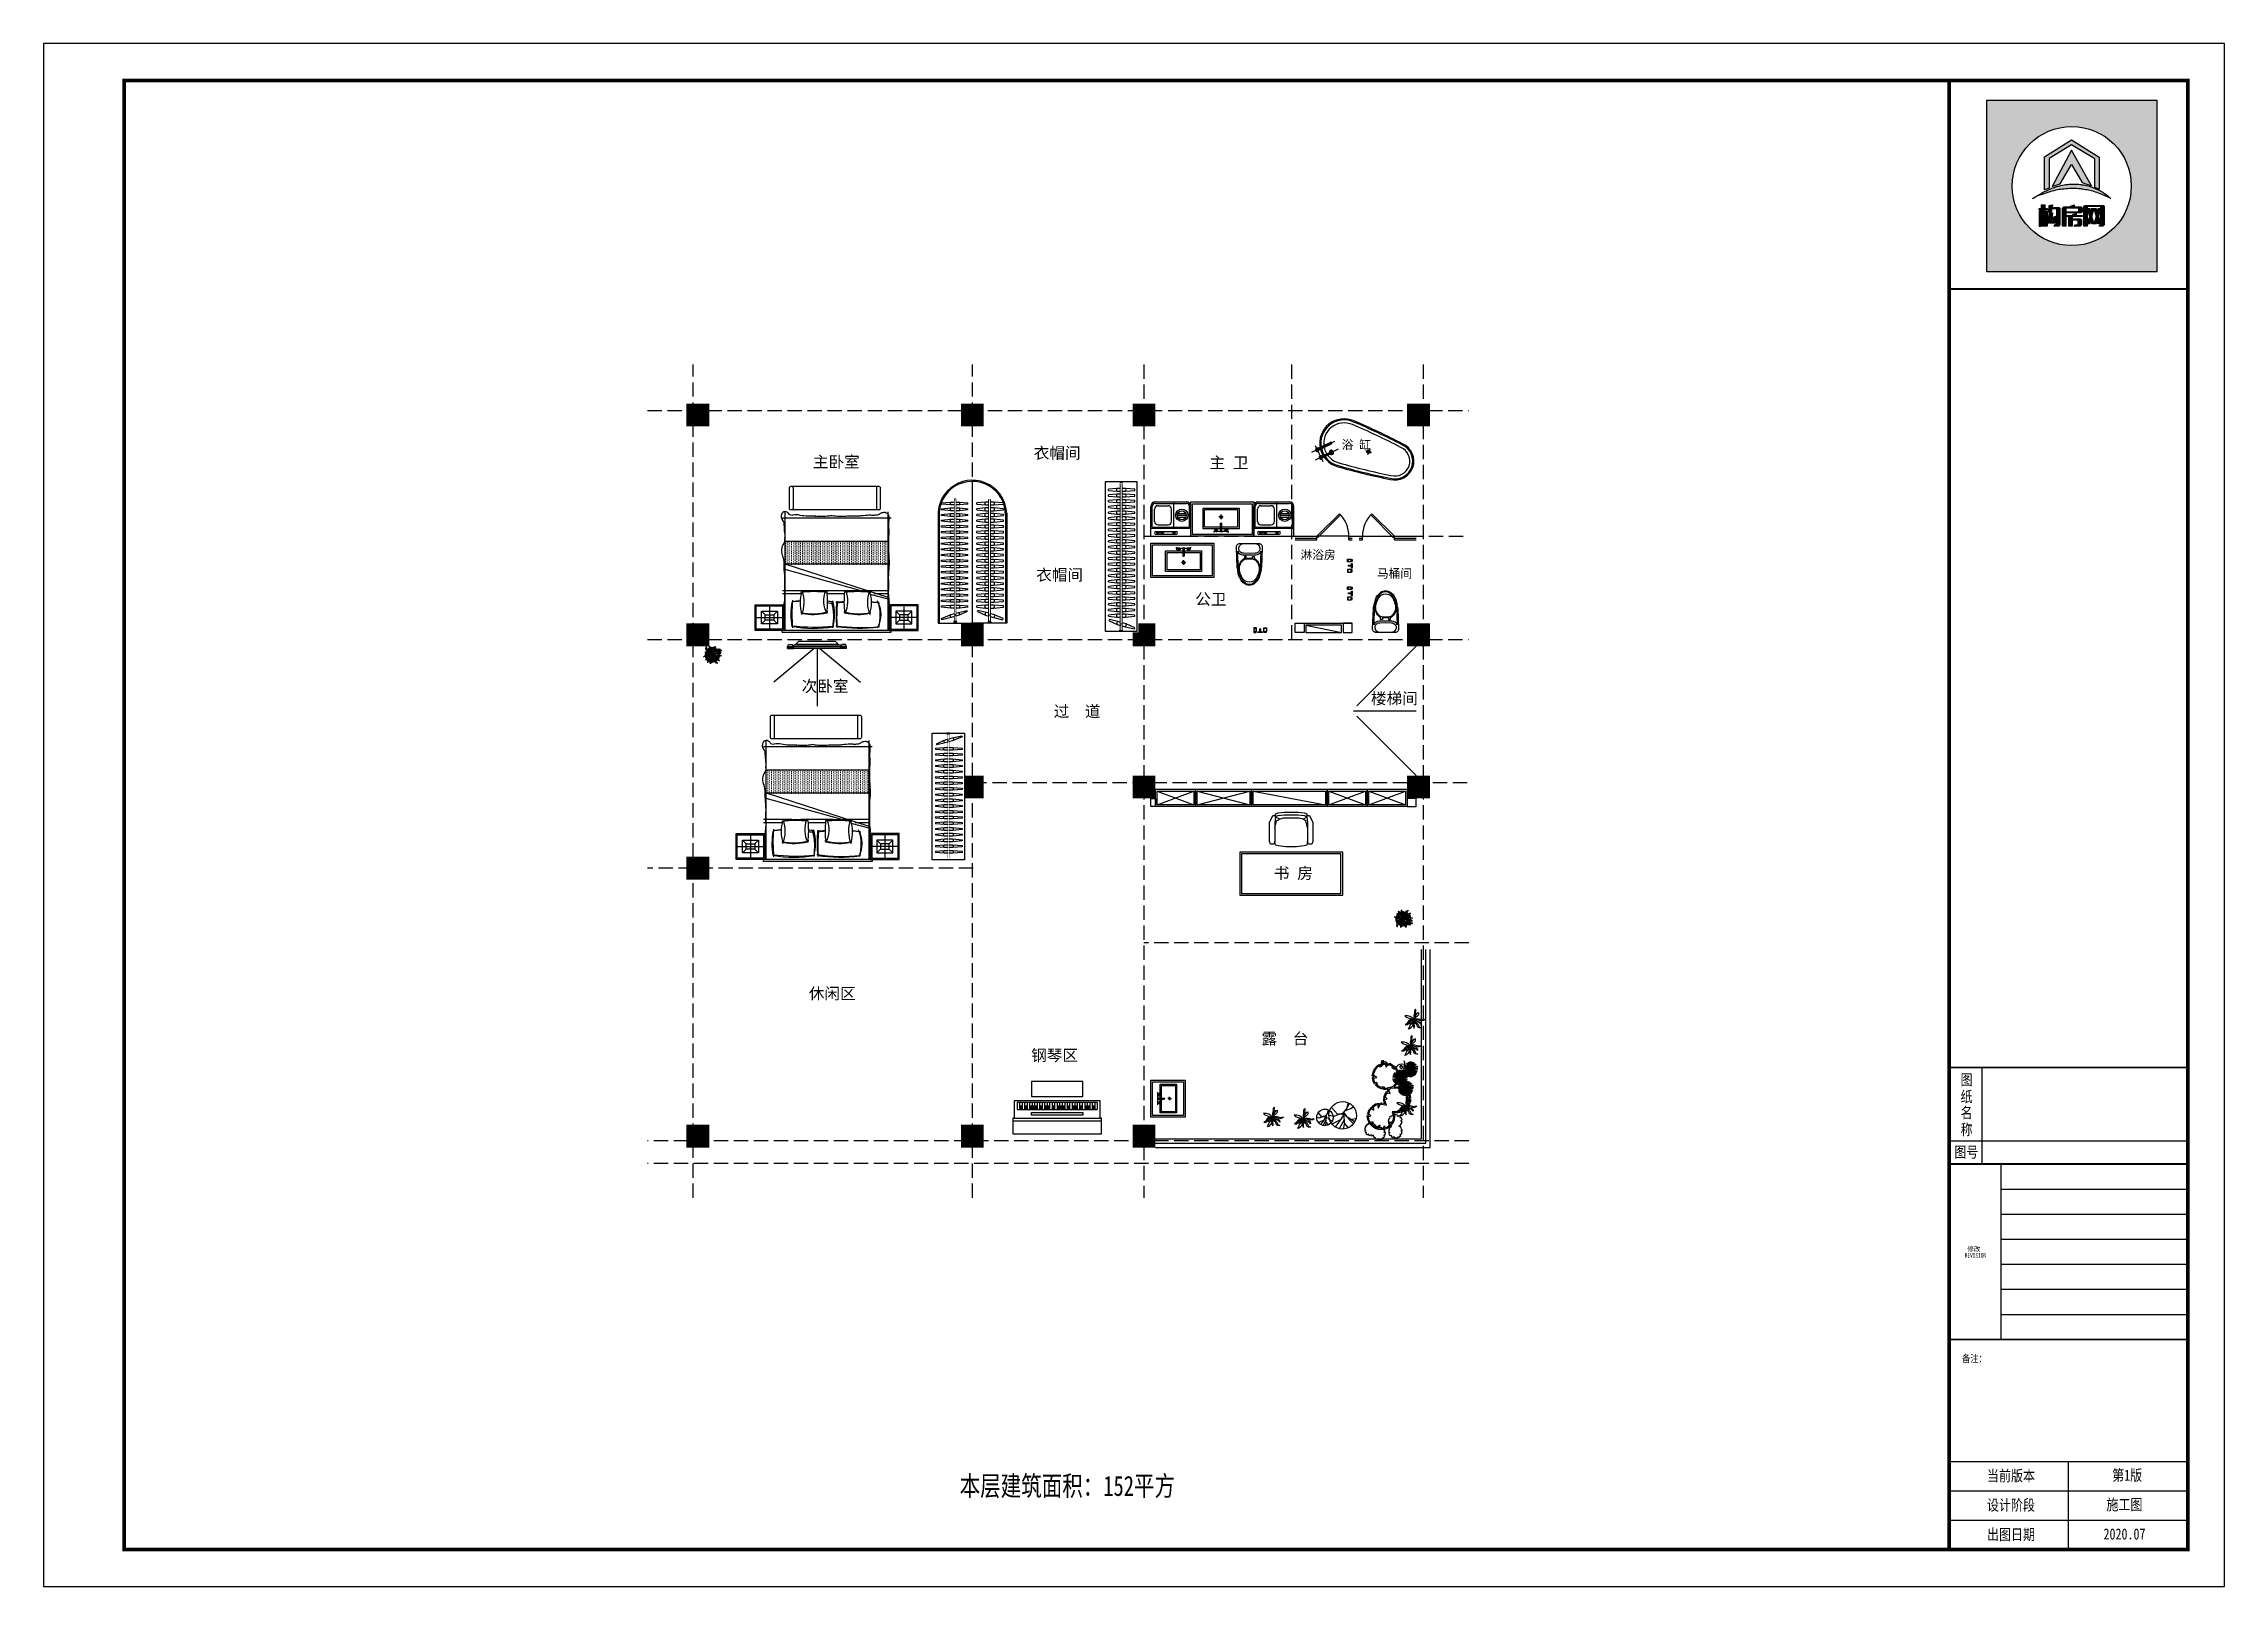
# Model space of a CAD drawing. Header units: millimetres. Extents: x -807114 to 146922, y -468455 to -61603.
# Drawn here: x -301883 to -263762, y -238672 to -211718 of the extents above; entities that cross this region are included whole.
import ezdxf
from ezdxf.enums import TextEntityAlignment as Align

# ---------------------------------------------------------------- set-up
doc = ezdxf.new("R2010")
doc.units = ezdxf.units.MM
doc.header["$LTSCALE"] = 1000
doc.linetypes.add('CENTER-1', pattern=[10, 6.25, -1.25, 1.25, -1.25])
doc.linetypes.add('DASH', pattern=[0.35, 0.25, -0.1])
for name, color, linetype in [('FF-FIXT', 31, 'Continuous'), ('FF-FURN', 51, 'Continuous'), ('FF-PLANTS', 86, 'Continuous'), ('FF-洁具', 31, 'Continuous'), ('KL截面', 30, 'Continuous'), ('P-UN-FUR_i-固定家私', 45, 'Continuous'), ('P-活动家具', 134, 'Continuous'), ('PUB_TEXT', 3, 'Continuous'), ('PUB_TITLE', 4, 'Continuous'), ('wipess', 5, 'Continuous'), ('建-墙-砖', 9, 'Continuous'), ('建-楼梯', 2, 'Continuous'), ('建-窗', 4, 'Continuous'), ('建-轴', 1, 'Continuous')]:
    doc.layers.add(name, color=color, linetype=linetype)
doc.styles.add('D', font='simhei.ttf', dxfattribs={"width": 0.75, "height": 7})
doc.styles.add('ZDBOX', font='simsun.ttc', dxfattribs={"width": 0.7})
doc.styles.add('宋体', font='simsun.ttc', dxfattribs={"width": 0.8})

msp = doc.modelspace()

# ---------------------------------------------------------------- texts
at = {"style": 'ZDBOX', "width": 0.8}
for s, height, p in [('图', 192.5, (-268269, -229821.9)), ('纸', 192.5, (-268269, -230112.3)), ('称', 192.5, (-268269, -230688.1)), ('名', 192.5, (-268269, -230392.9)), ('图号', 192.53, (-268272.9, -231085.2)), ('备注：', 128.35, (-268131.8, -234688.8))]:
    msp.add_text(s, height=height, dxfattribs=at).set_placement(p, align=Align.MIDDLE)
for s, p in [('当前版本', (-267912.5, -236835)), ('第1版', (-265724, -236826.2)), ('设计阶段', (-267912.5, -237348.4)), ('施工图', (-265824.6, -237339.6)), ('出图日期', (-267912.5, -237861.8)), ('2020.07', (-265874.8, -237853))]:
    msp.add_text(s, height=192.53, dxfattribs=at).set_placement(p)
at = {"layer": 'KL截面', "linetype": 'ByBlock', "style": 'D'}
for s, height, p in [('衣帽间', 200, (-284574.6, -218970.1)), ('浴 缸', 150, (-279191.3, -218800.5)), ('主卧室', 200, (-288436.2, -219124.1)), ('主 卫', 200, (-281502.3, -219138.6)), ('淋浴房', 150, (-279911.7, -220724.1)), ('衣帽间', 200, (-284531.9, -221099.7)), ('马桶间', 150, (-278575.1, -221050.9)), ('公卫', 200, (-281751.8, -221524.2)), (' 次卧室', 200, (-288767.7, -223043.2)), ('过  道', 200, (-284225.8, -223483.1)), ('楼梯间', 200, (-278680.8, -223258.5)), ('书 房', 200, (-280377.5, -226311.5)), ('休闲区', 200, (-288506.7, -228414.1)), ('露  台', 200, (-280592, -229201.1)), ('钢琴区', 200, (-284619.7, -229493.1))]:
    msp.add_text(s, height=height, dxfattribs=at).set_placement(p)
at = {"layer": 'KL截面', "linetype": 'ByBlock', "insert": (-285871, -236741.2), "char_height": 350.702, "attachment_point": 1, "style": 'D'}
msp.add_mtext_dynamic_manual_height_columns('{\\fSimSun|b0|i0|c134|p2;\\C2;本层建筑面积：152平方}', width=6094.915, gutter_width=12.5, heights=[0], dxfattribs=at)
at = {"layer": 'PUB_TEXT', "color": 8, "style": '宋体', "width": 0.7}
msp.add_text('REVISION', height=81.59, dxfattribs=at).set_placement((-268300.5, -232953.6), align=Align.BOTTOM_LEFT)
at = {"layer": 'PUB_TEXT', "color": 8, "style": '宋体'}
msp.add_text('修改', height=81.59, dxfattribs=at).set_placement((-268256, -232819.7))

# ---------------------------------------------------------------- blocks, each defined once
blk = doc.blocks.new('sadasfafa')
h = blk.add_hatch(color=252)
h.dxf.hatch_style = 1
h.paths.add_polyline_path([(1853311, -2488040), (1853311, -2490368), (1855639, -2490368), (1855639, -2488040)])
h.paths.add_polyline_path([(1855286, -2489204, 1), (1853664, -2489204, 1)], flags=16)
edge = h.paths.add_edge_path(flags=0)
edge.add_spline(control_points=[(1853945, -2489376), (1853935, -2489385), (1854022, -2489327), (1854064, -2489324), (1854178, -2489280), (1854273, -2489257), (1854375, -2489242), (1854470, -2489236), (1854555, -2489239), (1854630, -2489250), (1854700, -2489259), (1854781, -2489280), (1854854, -2489303), (1854917, -2489335), (1854967, -2489354), (1854993, -2489368), (1855014, -2489382), (1854982, -2489354), (1854965, -2489332), (1854910, -2489297), (1854854, -2489260), (1854784, -2489234), (1854713, -2489206), (1854640, -2489189), (1854569, -2489179), (1854497, -2489176), (1854414, -2489178), (1854321, -2489198), (1854229, -2489222), (1854147, -2489257), (1854080, -2489292), (1854021, -2489325), (1853977, -2489352), (1853953, -2489369), (1853945, -2489376)], knot_values=[0, 0, 0, 0, 114.670179, 423.637006, 763.89867, 1083.683754, 1343.405239, 1688.07646, 1952.326814, 2113.699055, 2375.693807, 2595.188681, 2872.839541, 3068.155951, 3238.592156, 3348.056762, 3361.095167, 3431.805845, 3527.265261, 3733.200323, 3952.805082, 4160.23278, 4398.128766, 4650.488133, 4837.16968, 5050.428326, 5308.684497, 5588.159898, 5913.430939, 6163.12325, 6398.139207, 6601.625078, 6772.549769, 6871.149972, 6871.149972, 6871.149972, 6871.149972], degree=3, periodic=1)
h.paths.add_polyline_path([(1854530, -2489580), (1854534, -2489580), (1854534, -2489603), (1854618, -2489603), (1854618, -2489621), (1854481, -2489621), (1854481, -2489650), (1854589, -2489650), (1854599, -2489656), (1854606, -2489666), (1854606, -2489733), (1854600, -2489742), (1854590, -2489750), (1854506, -2489750), (1854514, -2489740), (1854518, -2489731), (1854552, -2489731), (1854558, -2489728), (1854560, -2489721), (1854560, -2489675), (1854558, -2489670), (1854553, -2489667), (1854481, -2489667), (1854481, -2489750), (1854436, -2489750), (1854436, -2489626), (1854433, -2489621), (1854406, -2489621), (1854406, -2489603), (1854488, -2489603), (1854488, -2489590)], flags=0)
h.paths.add_polyline_path([(1854486, -2489468), (1854506, -2489461), (1854506, -2489485), (1854510, -2489489), (1854601, -2489489), (1854609, -2489494), (1854615, -2489502), (1854615, -2489556), (1854607, -2489564), (1854599, -2489569), (1854401, -2489569), (1854394, -2489573), (1854394, -2489750), (1854349, -2489750), (1854349, -2489504), (1854355, -2489495), (1854367, -2489489), (1854462, -2489489), (1854462, -2489474)], flags=0)
h.paths.add_polyline_path([(1854394, -2489554), (1854394, -2489512), (1854404, -2489506), (1854562, -2489506), (1854570, -2489513), (1854570, -2489554)], flags=0)
h.paths.add_polyline_path([(1854214, -2489569), (1854203, -2489632), (1854193, -2489683), (1854194, -2489689), (1854218, -2489689), (1854220, -2489683), (1854214, -2489633), (1854254, -2489614), (1854263, -2489686), (1854263, -2489700), (1854255, -2489709), (1854159, -2489709), (1854150, -2489702), (1854148, -2489692), (1854173, -2489569)], flags=0)
h.paths.add_polyline_path([(1854187, -2489466), (1854213, -2489458), (1854207, -2489496), (1854296, -2489496), (1854305, -2489498), (1854312, -2489505), (1854314, -2489513), (1854314, -2489733), (1854310, -2489741), (1854301, -2489750), (1854231, -2489750), (1854238, -2489741), (1854243, -2489730), (1854261, -2489730), (1854268, -2489727), (1854270, -2489720), (1854270, -2489531), (1854270, -2489526), (1854267, -2489521), (1854260, -2489516), (1854202, -2489516), (1854201, -2489534), (1854196, -2489558), (1854150, -2489558), (1854159, -2489535), (1854165, -2489504), (1854167, -2489471)], flags=0)
h.paths.add_polyline_path([(1854140, -2489544), (1854140, -2489750), (1854114, -2489750), (1854114, -2489544)], flags=0)
h.paths.add_polyline_path([(1854056, -2489544), (1854053, -2489750), (1854031, -2489750), (1854031, -2489544)], flags=0)
h.paths.add_polyline_path([(1854107, -2489459), (1854107, -2489508), (1854139, -2489508), (1854139, -2489527), (1854107, -2489527), (1854107, -2489750), (1854062, -2489750), (1854062, -2489527), (1854029, -2489527), (1854029, -2489508), (1854062, -2489508), (1854062, -2489459)], flags=0)
h.paths.add_polyline_path([(1854209, -2489211), (1854471, -2488714), (1854743, -2489200), (1854618, -2489155), (1854470, -2488913), (1854318, -2489172)], flags=0)
h.paths.add_polyline_path([(1854102, -2488808), (1854470, -2488575), (1854848, -2488810), (1854848, -2489247), (1854790, -2489223), (1854790, -2488832), (1854471, -2488643), (1854168, -2488829), (1854168, -2489231), (1854102, -2489257)], flags=0)
h.paths.add_polyline_path([(1854685, -2489750), (1854641, -2489750), (1854641, -2489488), (1854641, -2489484), (1854646, -2489475), (1854656, -2489467), (1854898, -2489467), (1854907, -2489471), (1854916, -2489478), (1854916, -2489731), (1854908, -2489743), (1854902, -2489750), (1854847, -2489750), (1854858, -2489732), (1854866, -2489731), (1854869, -2489724), (1854869, -2489718), (1854867, -2489718), (1854836, -2489718), (1854826, -2489684), (1854814, -2489718), (1854746, -2489718), (1854736, -2489684), (1854722, -2489718), (1854689, -2489718), (1854689, -2489709), (1854691, -2489709), (1854720, -2489621), (1854685, -2489512)], flags=0)
h.paths.add_polyline_path([(1854779, -2489518), (1854809, -2489621), (1854781, -2489709), (1854777, -2489709), (1854750, -2489621), (1854775, -2489518)], flags=0)
h = blk.add_hatch(color=7)
h.dxf.hatch_style = 1
h.paths.add_polyline_path([(1854102, -2489257), (1854168, -2489231), (1854168, -2488829), (1854471, -2488643), (1854790, -2488832), (1854790, -2489223), (1854848, -2489247), (1854848, -2488810), (1854470, -2488575), (1854102, -2488808)])
h = blk.add_hatch(color=7)
h.dxf.hatch_style = 1
h.paths.add_polyline_path([(1854318, -2489172), (1854470, -2488913), (1854618, -2489155), (1854743, -2489200), (1854471, -2488714), (1854209, -2489211)])
h = blk.add_hatch(color=7)
h.dxf.hatch_style = 1
edge = h.paths.add_edge_path()
edge.add_spline(control_points=[(1853945, -2489376), (1853953, -2489369), (1853977, -2489352), (1854021, -2489325), (1854080, -2489292), (1854147, -2489257), (1854229, -2489222), (1854321, -2489198), (1854414, -2489178), (1854497, -2489176), (1854569, -2489179), (1854640, -2489189), (1854713, -2489206), (1854784, -2489234), (1854854, -2489260), (1854910, -2489297), (1854965, -2489332), (1854982, -2489354), (1855014, -2489382), (1854993, -2489368), (1854967, -2489354), (1854917, -2489335), (1854854, -2489303), (1854781, -2489280), (1854700, -2489259), (1854630, -2489250), (1854555, -2489239), (1854470, -2489236), (1854375, -2489242), (1854273, -2489257), (1854178, -2489280), (1854064, -2489324), (1854022, -2489327), (1853935, -2489385), (1853945, -2489376)], knot_values=[0, 0, 0, 0, 98.600203, 269.524894, 473.010766, 708.026723, 957.719033, 1282.990074, 1562.465475, 1820.721647, 2033.980292, 2220.661839, 2473.021206, 2710.917192, 2918.34489, 3137.949649, 3343.884711, 3439.344127, 3510.054805, 3523.09321, 3632.557816, 3802.994021, 3998.310431, 4275.961291, 4495.456165, 4757.450917, 4918.823158, 5183.073513, 5527.744733, 5787.466218, 6107.251302, 6447.512966, 6756.479793, 6871.149972, 6871.149972, 6871.149972, 6871.149972], degree=3, periodic=1)
h = blk.add_hatch(color=7)
h.dxf.hatch_style = 1
h.paths.add_polyline_path([(1854062, -2489459), (1854062, -2489508), (1854029, -2489508), (1854029, -2489527), (1854062, -2489527), (1854062, -2489750), (1854107, -2489750), (1854107, -2489527), (1854139, -2489527), (1854139, -2489508), (1854107, -2489508), (1854107, -2489459)])
h = blk.add_hatch(color=7)
h.dxf.hatch_style = 1
h.paths.add_polyline_path([(1854031, -2489544), (1854031, -2489750), (1854053, -2489750), (1854056, -2489544)])
h = blk.add_hatch(color=7)
h.dxf.hatch_style = 1
h.paths.add_polyline_path([(1854114, -2489544), (1854114, -2489750), (1854140, -2489750), (1854140, -2489544)])
h = blk.add_hatch(color=7)
h.dxf.hatch_style = 1
h.paths.add_polyline_path([(1854167, -2489471), (1854165, -2489504), (1854159, -2489535), (1854150, -2489558), (1854196, -2489558), (1854201, -2489534), (1854202, -2489516), (1854260, -2489516), (1854267, -2489521), (1854270, -2489526), (1854270, -2489531), (1854270, -2489720), (1854268, -2489727), (1854261, -2489730), (1854243, -2489730), (1854238, -2489741), (1854231, -2489750), (1854301, -2489750), (1854310, -2489741), (1854314, -2489733), (1854314, -2489513), (1854312, -2489505), (1854305, -2489498), (1854296, -2489496), (1854207, -2489496), (1854213, -2489458), (1854187, -2489466)])
h = blk.add_hatch(color=7)
h.dxf.hatch_style = 1
h.paths.add_polyline_path([(1854462, -2489474), (1854462, -2489489), (1854367, -2489489), (1854355, -2489495), (1854349, -2489504), (1854349, -2489750), (1854394, -2489750), (1854394, -2489573), (1854401, -2489569), (1854599, -2489569), (1854607, -2489564), (1854615, -2489556), (1854615, -2489502), (1854609, -2489494), (1854601, -2489489), (1854510, -2489489), (1854506, -2489485), (1854506, -2489461), (1854486, -2489468)])
h.paths.add_polyline_path([(1854394, -2489554), (1854394, -2489512), (1854404, -2489506), (1854562, -2489506), (1854570, -2489513), (1854570, -2489554)], flags=16)
h = blk.add_hatch(color=7)
h.dxf.hatch_style = 1
h.paths.add_polyline_path([(1854685, -2489512), (1854685, -2489493), (1854693, -2489483), (1854862, -2489483), (1854869, -2489491), (1854869, -2489724), (1854866, -2489731), (1854858, -2489732), (1854847, -2489750), (1854902, -2489750), (1854908, -2489743), (1854916, -2489731), (1854916, -2489478), (1854907, -2489471), (1854898, -2489467), (1854656, -2489467), (1854646, -2489475), (1854641, -2489484), (1854641, -2489488), (1854641, -2489750), (1854685, -2489750)])
h = blk.add_hatch(color=7)
h.dxf.hatch_style = 1
h.paths.add_polyline_path([(1854866, -2489709), (1854840, -2489621), (1854866, -2489512), (1854836, -2489512), (1854824, -2489558), (1854808, -2489512), (1854745, -2489512), (1854734, -2489557), (1854719, -2489512), (1854689, -2489512), (1854720, -2489621), (1854691, -2489709), (1854689, -2489709), (1854689, -2489710), (1854689, -2489718), (1854722, -2489718), (1854736, -2489684), (1854746, -2489718), (1854814, -2489718), (1854826, -2489684), (1854836, -2489718), (1854867, -2489718), (1854867, -2489709)])
h.paths.add_polyline_path([(1854779, -2489518), (1854809, -2489621), (1854781, -2489709), (1854777, -2489709), (1854750, -2489621), (1854775, -2489518)], flags=16)
h = blk.add_hatch(color=7)
h.dxf.hatch_style = 1
h.paths.add_polyline_path([(1854173, -2489569), (1854148, -2489692), (1854150, -2489702), (1854159, -2489709), (1854255, -2489709), (1854263, -2489700), (1854263, -2489686), (1854254, -2489614), (1854214, -2489633), (1854220, -2489683), (1854218, -2489689), (1854194, -2489689), (1854193, -2489683), (1854203, -2489632), (1854214, -2489569)])
h = blk.add_hatch(color=7)
h.dxf.hatch_style = 1
h.paths.add_polyline_path([(1854488, -2489590), (1854488, -2489603), (1854406, -2489603), (1854406, -2489621), (1854433, -2489621), (1854436, -2489626), (1854436, -2489750), (1854481, -2489750), (1854481, -2489667), (1854553, -2489667), (1854558, -2489670), (1854560, -2489675), (1854560, -2489721), (1854558, -2489728), (1854552, -2489731), (1854518, -2489731), (1854514, -2489740), (1854506, -2489750), (1854590, -2489750), (1854600, -2489742), (1854606, -2489733), (1854606, -2489666), (1854599, -2489656), (1854589, -2489650), (1854481, -2489650), (1854481, -2489621), (1854618, -2489621), (1854618, -2489603), (1854534, -2489603), (1854534, -2489580), (1854530, -2489580)])
for points in [[(1855639, -2488040), (1853311, -2488040), (1853311, -2490368), (1855639, -2490368)], [(1854102, -2489257), (1854102, -2488808), (1854470, -2488575), (1854848, -2488810), (1854848, -2489247), (1854790, -2489223), (1854790, -2488832), (1854471, -2488643), (1854168, -2488829), (1854168, -2489231)], [(1854209, -2489211), (1854318, -2489172), (1854470, -2488913), (1854618, -2489155), (1854743, -2489200), (1854471, -2488714)], [(1854062, -2489459), (1854107, -2489459), (1854107, -2489508), (1854139, -2489508), (1854139, -2489527), (1854107, -2489527), (1854107, -2489750), (1854062, -2489750), (1854062, -2489527), (1854029, -2489527), (1854029, -2489508), (1854062, -2489508)], [(1854056, -2489544), (1854031, -2489544), (1854031, -2489750), (1854053, -2489750)], [(1854114, -2489544), (1854140, -2489544), (1854140, -2489750), (1854114, -2489750)], [(1854462, -2489474), (1854486, -2489468), (1854506, -2489461), (1854506, -2489485), (1854510, -2489489), (1854601, -2489489), (1854609, -2489494), (1854615, -2489502), (1854615, -2489556), (1854607, -2489564), (1854599, -2489569), (1854401, -2489569), (1854394, -2489573), (1854394, -2489750), (1854349, -2489750), (1854349, -2489504), (1854355, -2489495), (1854367, -2489489), (1854462, -2489489)], [(1854394, -2489554), (1854570, -2489554), (1854570, -2489513), (1854562, -2489506), (1854404, -2489506), (1854394, -2489512)], [(1854641, -2489750), (1854641, -2489488), (1854641, -2489484), (1854646, -2489475), (1854656, -2489467), (1854898, -2489467), (1854907, -2489471), (1854916, -2489478), (1854916, -2489731), (1854908, -2489743), (1854902, -2489750), (1854847, -2489750), (1854858, -2489732), (1854866, -2489731), (1854869, -2489724), (1854869, -2489491), (1854862, -2489483), (1854693, -2489483), (1854685, -2489493), (1854685, -2489750)], [(1854775, -2489518), (1854779, -2489518), (1854809, -2489621), (1854781, -2489709), (1854777, -2489709), (1854750, -2489621)], [(1854488, -2489590), (1854530, -2489580), (1854534, -2489580), (1854534, -2489603), (1854618, -2489603), (1854618, -2489621), (1854481, -2489621), (1854481, -2489650), (1854589, -2489650), (1854599, -2489656), (1854606, -2489666), (1854606, -2489733), (1854600, -2489742), (1854590, -2489750), (1854506, -2489750), (1854514, -2489740), (1854518, -2489731), (1854552, -2489731), (1854558, -2489728), (1854560, -2489721), (1854560, -2489675), (1854558, -2489670), (1854553, -2489667), (1854481, -2489667), (1854481, -2489750), (1854436, -2489750), (1854436, -2489626), (1854433, -2489621), (1854406, -2489621), (1854406, -2489603), (1854488, -2489603)]]:
    blk.add_lwpolyline(points, close=True)
for points in [[(1854167, -2489471), (1854187, -2489466), (1854213, -2489458), (1854207, -2489496), (1854296, -2489496), (1854305, -2489498), (1854312, -2489505), (1854314, -2489513), (1854314, -2489733), (1854310, -2489741), (1854301, -2489750), (1854231, -2489750), (1854238, -2489741), (1854243, -2489730), (1854261, -2489730), (1854268, -2489727), (1854270, -2489720), (1854270, -2489531), (1854270, -2489526), (1854267, -2489521), (1854260, -2489516), (1854202, -2489516), (1854201, -2489534), (1854196, -2489558), (1854150, -2489558), (1854150, -2489558), (1854159, -2489535), (1854165, -2489504), (1854167, -2489471)], [(1854866, -2489709), (1854866, -2489709), (1854867, -2489709), (1854867, -2489718), (1854836, -2489718), (1854826, -2489684), (1854814, -2489718), (1854746, -2489718), (1854736, -2489684), (1854722, -2489718), (1854689, -2489718), (1854689, -2489710), (1854689, -2489709), (1854691, -2489709), (1854720, -2489621), (1854689, -2489512)], [(1854173, -2489569), (1854214, -2489569), (1854203, -2489632), (1854193, -2489683), (1854194, -2489689), (1854218, -2489689), (1854220, -2489683), (1854214, -2489633), (1854254, -2489614), (1854263, -2489686), (1854263, -2489700), (1854255, -2489709), (1854159, -2489709), (1854150, -2489702), (1854148, -2489692), (1854173, -2489569)]]:
    blk.add_lwpolyline(points)
at = {"color": 7}
blk.add_lwpolyline([(1854689, -2489512), (1854719, -2489512), (1854734, -2489557), (1854745, -2489512), (1854808, -2489512), (1854824, -2489558), (1854836, -2489512), (1854866, -2489512), (1854840, -2489621), (1854866, -2489709)], dxfattribs=at)
blk.add_circle((1854475, -2489204), 811)
at = {"start_tangent": (-0.74079, -0.671736), "end_tangent": (-0.74079, -0.671736)}
blk.add_spline([(1853945, -2489376), (1853977, -2489357), (1854071, -2489318), (1854178, -2489282), (1854280, -2489257), (1854365, -2489245), (1854479, -2489238), (1854566, -2489241), (1854619, -2489248), (1854704, -2489261), (1854775, -2489279), (1854861, -2489308), (1854920, -2489335), (1854972, -2489357), (1855003, -2489375), (1855007, -2489377), (1854990, -2489361), (1854968, -2489339), (1854913, -2489299), (1854851, -2489261), (1854787, -2489235), (1854714, -2489208), (1854633, -2489189), (1854572, -2489180), (1854501, -2489177), (1854416, -2489181), (1854326, -2489198), (1854222, -2489227), (1854146, -2489259), (1854077, -2489294), (1854019, -2489327), (1853971, -2489357), (1853945, -2489376)], degree=3, dxfattribs=at)
blk = doc.blocks.new('1800X2000床A')
at = {"linetype": 'Continuous'}
h = blk.add_hatch(dxfattribs=at)
h.set_pattern_fill('DOTS', color=57, scale=20, angle=90, style=0)
h.set_pattern_definition([(90, (-37064.08, -174013.955), (-31.75, 15.875), [0, -31.75])])
h.paths.add_polyline_path([(-900, -572), (-900, -172), (900, -172), (900, -572)])
for p, q in [((-900, 980), (-900, -1090)), ((900, 980), (900, -1090)), ((954, -980), (-947, -980))]:
    blk.add_line(p, q, dxfattribs=at)
at = {"color": 57, "linetype": 'Continuous'}
for p, q in [((900, 411), (-897, -172)), ((900, 438), (586, 357)), ((-947, 340), (-611, 340)), ((-454, 290), (-947, 290)), ((403, 284), (-900, -79)), ((263, 290), (-293, 290)), ((-170, 340), (140, 340)), ((900, 290), (425, 290)), ((656, 340), (900, 340)), ((900, -172), (-900, -172)), ((900, -572), (-900, -572))]:
    blk.add_line(p, q, dxfattribs=at)
at = {"color": 53, "linetype": 'Continuous'}
for points in [[(914, -523, 0.011501), (915, -658, -0.027887), (914, -812, 0.011645), (918, -984, -0.522577), (807, -1071, -0.144021), (749, -1047, 0.120265), (697, -1029, 0.023323), (628, -1023, -0.068959), (565, -1028, -0.011626), (431, -1017, -0.119793), (400, -1011, 0.046791), (291, -1013, -0.023628), (191, -1010, 0.055897), (-51, -1013, -0.053528), (-92, -1020, -0.053528), (-132, -1013, 0.055897), (-374, -1010, -0.187873), (-362, -1013, 0.036947), (-500, -1011, 0.036442), (-635, -1026, -0.141351), (-766, -1028, 0.342539), (-828, -1049, -0.123892), (-881, -1090, -0.37589), (-956, -1057, -0.329446), (-939, -932, 0.211134), (-922, -891, -0.024888), (-915, -754, 0.06219), (-910, -627, 0.218233), (-943, -511, -0.123513), (-964, -411, -0.129887), (-944, -315, 0.095063), (-924, -182, -0.016498), (-918, -32, 0.039412), (-910, 174, -0.025508), (-910, 328, 0.038458), (-913, 452, -0.058958), (-920, 589, -0.00267), (-915, 817, -0.013848), (-913, 980, -0.011292)], [(911, 980, -0.018567), (915, 762, -0.00267), (920, 533, -0.058958), (913, 396, 0.038458), (910, 273, -0.025508), (910, 118, 0.039412), (918, -88, -0.016498), (924, -238)], [(924, -238, 0.037552), (914, -523)]]:
    blk.add_lwpolyline(points, format="xyb", dxfattribs=at)
at = {"linetype": 'Continuous'}
blk.add_lwpolyline([(-950, 1020), (-950, 980), (950, 980), (950, 1020), (-950, 1020), (-950, 980)], dxfattribs=at)
at = {"color": 53, "linetype": 'Continuous'}
for centre, radius, start, end in [((444, 707), 1238, 170.1485, 190.6384), ((-408, -973), 1927, 79.5219, 101.0093), ((-1062, 703), 1018, 346.621, 13.2374), ((1936, 696), 1940, 173.0204, 186.6449), ((392, -1692), 2642, 82.6669, 98.5823), ((285, 707), 487, 329.872, 28.9386), ((-372, 3643), 3190, 262.7818, 265.3485), ((30, 506), 662, 163.9263, 197.1409), ((-405, -238), 949, 76.0297, 102.2512), ((-1668, 485), 1505, 353.1514, 7.5533), ((-472, 3643), 3190, 275.562, 277.4104), ((393, 3966), 3498, 263.3537, 265.7442), ((1639, 485), 1505, 172.4467, 186.8486), ((375, -238), 949, 77.7488, 103.9703), ((-59, 506), 662, 342.8591, 16.0737), ((293, 3966), 3498, 275.0712, 277.0989), ((-376, 1254), 970, 256.4986, 282.0521), ((347, 1254), 970, 257.9479, 283.5014)]:
    blk.add_arc(centre, radius, start, end, dxfattribs=at)
at = {"color": 59, "linetype": 'Continuous'}
for centre, radius, start, end in [((-379, -2732), 3664, 84.876, 96.3909), ((1854, 687), 2630, 174.4826, 185.0365), ((-1148, 755), 1091, 346.1307, 9.5201), ((427, -2160), 3099, 84.0575, 98.1925), ((2201, 751), 2195, 175.1743, 187.1461), ((-110, 718), 865, 345.0144, 14.054), ((-461, 2819), 2357, 262.1069, 265.8698), ((-426, -501), 1200, 76.8202, 99.5534), ((-1146, 492), 573, 340.1161, 22.5374), ((259, 469), 481, 151.9201, 201.9524), ((-561, 2819), 2357, 279.7319, 282.3002), ((430, 3708), 3235, 262.6102, 264.7442), ((397, -501), 1200, 80.4466, 103.1798), ((-288, 469), 481, 338.0476, 28.0799), ((1117, 492), 573, 157.4626, 199.8839), ((330, 3708), 3235, 274.8347, 277.4934), ((-383, 2242), 1941, 262.7128, 276.541), ((353, 2242), 1941, 263.459, 277.2872)]:
    blk.add_arc(centre, radius, start, end, dxfattribs=at)
blk = doc.blocks.new('4afafaf2f2')
at = {"color": 59, "linetype": 'Continuous'}
for p, q in [((2143621, -977392), (2143241, -977392)), ((2143431, -977615), (2143431, -977169))]:
    blk.add_line(p, q, dxfattribs=at)
at = {"color": 57, "linetype": 'Continuous'}
for p, q in [((2143386, -977317), (2143321, -977252)), ((2143476, -977317), (2143541, -977252)), ((2143386, -977467), (2143321, -977532)), ((2143476, -977467), (2143541, -977532))]:
    blk.add_line(p, q, dxfattribs=at)
for points in [[(2143226, -977622), (2143636, -977622), (2143636, -977162), (2143226, -977162)], [(2143476, -977467), (2143476, -977317), (2143386, -977317), (2143386, -977467)]]:
    blk.add_lwpolyline(points, close=True, dxfattribs=at)
at = {"layer": 'FF-FURN'}
for points in [[(2143206, -977642), (2143656, -977642), (2143656, -977142), (2143206, -977142)], [(2143541, -977532), (2143541, -977252), (2143321, -977252), (2143321, -977532)]]:
    blk.add_lwpolyline(points, close=True, dxfattribs=at)
blk = doc.blocks.new('角几A')
at = {"color": 0, "linetype": 'Continuous'}
blk.add_lwpolyline([(800, 278, 0.414214), (775, 303), (-775, 303, 0.414214), (-800, 278), (-800, -72, 0.414214), (-775, -97), (775, -97, 0.414214), (800, -72)], format="xyb", close=True, dxfattribs=at)
at = {"color": 57, "linetype": 'Continuous'}
for points in [[(-750, -97, 0.414214), (-725, -72), (-725, 278, 0.414214), (-750, 303)], [(750, 303, 0.414214), (725, 278), (725, -72, 0.414214), (750, -97)]]:
    blk.add_lwpolyline(points, format="xyb", dxfattribs=at)
blk = doc.blocks.new('A$C4E414838')
at = {"layer": 'P-活动家具'}
for p, q in [((-513, -37), (-513, 8)), ((-513, 8), (-383, 8)), ((-506, 8), (-489, 53)), ((-489, 53), (-407, 53)), ((-390, 8), (-407, 53)), ((-383, 38), (652, 38)), ((-383, 38), (-383, -37)), ((-383, -37), (-383, 8)), ((-334, 51), (-270, 113)), ((-334, 51), (604, 51)), ((-334, 38), (-334, 51)), ((-270, 113), (539, 113)), ((604, 51), (539, 113)), ((604, 38), (604, 51)), ((652, 38), (652, -37)), ((652, -37), (652, 8)), ((782, 8), (652, 8)), ((659, 8), (676, 53)), ((758, 53), (676, 53)), ((775, 8), (758, 53)), ((782, -37), (782, 8)), ((-513, -14), (-383, -14)), ((-513, -37), (-383, -37)), ((-383, -37), (652, -37)), ((782, -14), (652, -14)), ((782, -37), (652, -37))]:
    blk.add_line(p, q, dxfattribs=at)
at = {"layer": 'P-活动家具', "color": 250}
for p, q in [((-383, 0), (652, 0)), ((71, -37), (-813, -771)), ((135, -37), (135, -1296)), ((198, -37), (1082, -771))]:
    blk.add_line(p, q, dxfattribs=at)
blk = doc.blocks.new('*U9641')
at = {"ltscale": 750}
blk.add_wipeout([(0, 0), (2250, 0), (2250, 600), (0, 600)], dxfattribs=at)
at = {"color": 8}
for p, q in [((283, 522), (303, 522)), ((383, 522), (403, 522)), ((483, 522), (503, 522)), ((583, 522), (603, 522)), ((683, 522), (703, 522)), ((783, 522), (803, 522)), ((883, 522), (903, 522)), ((983, 522), (1003, 522)), ((1083, 522), (1103, 522)), ((1183, 522), (1203, 522)), ((1283, 522), (1303, 522)), ((1383, 522), (1403, 522)), ((1483, 522), (1503, 522)), ((1583, 522), (1603, 522)), ((1683, 522), (1703, 522)), ((1783, 522), (1803, 522)), ((1883, 522), (1903, 522)), ((1983, 522), (2003, 522)), ((2083, 522), (2103, 522)), ((26, 325), (20, 325)), ((26, 325), (20, 325)), ((20, 275), (20, 325)), ((26, 275), (20, 275)), ((26, 275), (20, 275)), ((26, 275), (26, 325)), ((26, 275), (26, 325)), ((45, 286), (45, 314)), ((45, 286), (45, 314)), ((64, 67), (83, 61)), ((283, 58), (303, 58)), ((383, 58), (403, 58)), ((483, 58), (503, 58)), ((583, 58), (603, 58)), ((683, 58), (703, 58)), ((783, 58), (803, 58)), ((883, 58), (903, 58)), ((983, 58), (1003, 58)), ((1083, 58), (1103, 58)), ((1183, 58), (1203, 58)), ((1283, 58), (1303, 58)), ((1383, 58), (1403, 58)), ((1483, 58), (1503, 58)), ((1583, 58), (1603, 58)), ((1683, 58), (1703, 58)), ((1783, 58), (1803, 58)), ((1883, 58), (1903, 58)), ((1983, 58), (2003, 58)), ((2083, 58), (2103, 58))]:
    blk.add_line(p, q, dxfattribs=at)
at = {"color": 8, "ltscale": 750}
for points in [[(20, 20), (2230, 20), (2230, 580), (20, 580)], [(45, 310), (2205, 310), (2205, 290), (45, 290)]]:
    blk.add_lwpolyline(points, close=True, dxfattribs=at)
at = {"color": 8}
for centre, start, end in [((45, 336), 209.9156, 269.9473), ((45, 336), 209.9156, 269.9473), ((45, 264), 90.0527, 150.0844), ((45, 264), 90.0527, 150.0844)]:
    blk.add_arc(centre, 21.9, start, end, dxfattribs=at)
at = {"color": 8, "ltscale": 750}
blk.add_wipeout([(45, 310), (2205, 310), (2205, 290), (45, 290)], dxfattribs=at)
blk.add_lwpolyline([(148, 310), (149, 313), (150, 314), (150, 314), (150, 314), (151, 314), (151, 314), (152, 314), (152, 314), (152, 314), (153, 314), (153, 314), (153, 314), (153, 314), (154, 313), (154, 313), (154, 313), (154, 312), (154, 312), (154, 312), (154, 312), (144, 286), (144, 286), (144, 286), (143, 286), (143, 285), (143, 285), (143, 285), (143, 285), (143, 285), (143, 285), (142, 285), (142, 285), (142, 285), (142, 285), (141, 285), (141, 285), (141, 285), (141, 285), (141, 285), (140, 285), (140, 285), (140, 285), (140, 285), (140, 286), (140, 286), (140, 286), (140, 286), (140, 286), (140, 286), (139, 286), (139, 287), (139, 287), (139, 287), (139, 287), (139, 287), (139, 287), (139, 288), (139, 288), (139, 288)], close=True, dxfattribs=at)
at = {"color": 8}
blk.add_wipeout([(2205, 314), (2205, 286), (2207, 286), (2208, 285), (2210, 285), (2212, 284), (2214, 284), (2216, 283), (2217, 282), (2218, 281), (2220, 280), (2221, 279), (2222, 278), (2223, 277), (2224, 275), (2230, 275), (2230, 325), (2224, 325), (2223, 324), (2223, 323), (2223, 323), (2223, 322), (2222, 322), (2222, 322), (2222, 321), (2221, 321), (2221, 320), (2220, 320), (2220, 320), (2219, 319), (2219, 319), (2218, 318), (2217, 317), (2217, 317), (2216, 317), (2215, 316), (2215, 316), (2214, 315), (2212, 315), (2212, 315), (2211, 314), (2210, 314), (2209, 314), (2207, 314), (2206, 314), (2206, 314), (2205, 314), (2205, 286)], dxfattribs=at)
for p, q in [((2224, 325), (2230, 325)), ((2224, 325), (2230, 325)), ((2224, 325), (2224, 275)), ((2224, 275), (2230, 275)), ((2224, 275), (2230, 275)), ((2230, 275), (2230, 325))]:
    blk.add_line(p, q, dxfattribs=at)
at = {"color": 8, "ltscale": 750}
blk.add_wipeout([(148, 310), (149, 313), (150, 314), (150, 314), (150, 314), (151, 314), (151, 314), (152, 314), (152, 314), (152, 314), (153, 314), (153, 314), (153, 314), (153, 314), (154, 313), (154, 313), (154, 313), (154, 312), (154, 312), (154, 312), (154, 312), (144, 286), (144, 286), (144, 286), (143, 286), (143, 285), (143, 285), (143, 285), (143, 285), (143, 285), (143, 285), (142, 285), (142, 285), (142, 285), (142, 285), (141, 285), (141, 285), (141, 285), (141, 285), (141, 285), (140, 285), (140, 285), (140, 285), (140, 285), (140, 286), (140, 286), (140, 286), (140, 286), (140, 286), (140, 286), (139, 286), (139, 287), (139, 287), (139, 287), (139, 287), (139, 287), (139, 287), (139, 288), (139, 288), (139, 288)], dxfattribs=at)
at = {"color": 8}
for p, q in [((205, 509), (142, 371)), ((190, 357), (225, 504)), ((205, 509), (225, 504)), ((283, 522), (268, 372)), ((318, 372), (303, 522)), ((100, 227), (64, 67)), ((83, 61), (148, 213)), ((118, 290), (100, 227)), ((142, 371), (124, 310)), ((148, 213), (171, 290)), ((176, 310), (190, 357)), ((268, 372), (268, 310)), ((268, 290), (268, 222)), ((268, 222), (283, 58)), ((303, 58), (318, 222)), ((318, 310), (318, 372)), ((318, 222), (318, 290))]:
    blk.add_line(p, q, dxfattribs=at)
at = {"color": 250}
for centre, start, end in [((293, 346), 46.3972, 133.6028), ((131, 245), 209.9421, 297.1477), ((159, 339), 29.9421, 117.1477), ((293, 249), 226.3972, 313.6028)]:
    blk.add_arc(centre, 36.3, start, end, dxfattribs=at)
at = {"color": 8, "ltscale": 750}
blk.add_wipeout([(290, 310), (290, 313), (290, 314), (291, 314), (291, 315), (291, 315), (291, 315), (292, 315), (292, 315), (292, 315), (293, 315), (293, 315), (293, 315), (294, 315), (294, 315), (294, 315), (294, 315), (295, 314), (295, 314), (295, 314), (295, 313), (295, 286), (295, 286), (295, 286), (295, 285), (295, 285), (295, 285), (295, 285), (294, 285), (294, 285), (294, 285), (294, 284), (294, 284), (293, 284), (293, 284), (293, 284), (293, 284), (293, 284), (292, 284), (292, 284), (292, 284), (292, 284), (292, 284), (292, 284), (292, 284), (291, 284), (291, 284), (291, 284), (291, 285), (291, 285), (291, 285), (291, 285), (291, 285), (290, 285), (290, 285), (290, 285), (290, 286), (290, 286), (290, 286), (290, 286)], dxfattribs=at)
at = {"color": 8}
for p, q in [((383, 522), (368, 372)), ((418, 372), (403, 522)), ((368, 372), (368, 310)), ((368, 290), (368, 222)), ((368, 222), (383, 58)), ((403, 58), (418, 222)), ((418, 310), (418, 372)), ((418, 222), (418, 290))]:
    blk.add_line(p, q, dxfattribs=at)
at = {"color": 250}
for centre, start, end in [((393, 346), 46.3972, 133.6028), ((393, 249), 226.3972, 313.6028)]:
    blk.add_arc(centre, 36.3, start, end, dxfattribs=at)
at = {"color": 8, "ltscale": 750}
blk.add_wipeout([(390, 310), (390, 313), (390, 314), (391, 314), (391, 315), (391, 315), (391, 315), (392, 315), (392, 315), (392, 315), (393, 315), (393, 315), (393, 315), (394, 315), (394, 315), (394, 315), (394, 315), (395, 314), (395, 314), (395, 314), (395, 313), (395, 286), (395, 286), (395, 286), (395, 285), (395, 285), (395, 285), (395, 285), (394, 285), (394, 285), (394, 285), (394, 284), (394, 284), (393, 284), (393, 284), (393, 284), (393, 284), (393, 284), (392, 284), (392, 284), (392, 284), (392, 284), (392, 284), (392, 284), (392, 284), (391, 284), (391, 284), (391, 284), (391, 285), (391, 285), (391, 285), (391, 285), (391, 285), (390, 285), (390, 285), (390, 285), (390, 286), (390, 286), (390, 286), (390, 286)], dxfattribs=at)
at = {"color": 8}
for p, q in [((483, 522), (468, 372)), ((518, 372), (503, 522)), ((468, 372), (468, 310)), ((468, 290), (468, 222)), ((468, 222), (483, 58)), ((503, 58), (518, 222)), ((518, 310), (518, 372)), ((518, 222), (518, 290))]:
    blk.add_line(p, q, dxfattribs=at)
at = {"color": 250}
for centre, start, end in [((493, 346), 46.3972, 133.6028), ((493, 249), 226.3972, 313.6028)]:
    blk.add_arc(centre, 36.3, start, end, dxfattribs=at)
at = {"color": 8, "ltscale": 750}
blk.add_wipeout([(490, 310), (490, 313), (490, 314), (491, 314), (491, 315), (491, 315), (491, 315), (492, 315), (492, 315), (492, 315), (493, 315), (493, 315), (493, 315), (494, 315), (494, 315), (494, 315), (494, 315), (495, 314), (495, 314), (495, 314), (495, 313), (495, 286), (495, 286), (495, 286), (495, 285), (495, 285), (495, 285), (495, 285), (494, 285), (494, 285), (494, 285), (494, 284), (494, 284), (493, 284), (493, 284), (493, 284), (493, 284), (493, 284), (492, 284), (492, 284), (492, 284), (492, 284), (492, 284), (492, 284), (492, 284), (491, 284), (491, 284), (491, 284), (491, 285), (491, 285), (491, 285), (491, 285), (491, 285), (490, 285), (490, 285), (490, 285), (490, 286), (490, 286), (490, 286), (490, 286)], dxfattribs=at)
at = {"color": 8}
for p, q in [((583, 522), (568, 372)), ((618, 372), (603, 522)), ((568, 372), (568, 310)), ((568, 290), (568, 222)), ((568, 222), (583, 58)), ((603, 58), (618, 222)), ((618, 310), (618, 372)), ((618, 222), (618, 290))]:
    blk.add_line(p, q, dxfattribs=at)
at = {"color": 250}
for centre, start, end in [((593, 346), 46.3972, 133.6028), ((593, 249), 226.3972, 313.6028)]:
    blk.add_arc(centre, 36.3, start, end, dxfattribs=at)
at = {"color": 8, "ltscale": 750}
blk.add_wipeout([(590, 310), (590, 313), (590, 314), (591, 314), (591, 315), (591, 315), (591, 315), (592, 315), (592, 315), (592, 315), (593, 315), (593, 315), (593, 315), (594, 315), (594, 315), (594, 315), (594, 315), (595, 314), (595, 314), (595, 314), (595, 313), (595, 286), (595, 286), (595, 286), (595, 285), (595, 285), (595, 285), (595, 285), (594, 285), (594, 285), (594, 285), (594, 284), (594, 284), (593, 284), (593, 284), (593, 284), (593, 284), (593, 284), (592, 284), (592, 284), (592, 284), (592, 284), (592, 284), (592, 284), (592, 284), (591, 284), (591, 284), (591, 284), (591, 285), (591, 285), (591, 285), (591, 285), (591, 285), (590, 285), (590, 285), (590, 285), (590, 286), (590, 286), (590, 286), (590, 286)], dxfattribs=at)
at = {"color": 8}
for p, q in [((683, 522), (668, 372)), ((718, 372), (703, 522)), ((668, 372), (668, 310)), ((668, 290), (668, 222)), ((668, 222), (683, 58)), ((703, 58), (718, 222)), ((718, 310), (718, 372)), ((718, 222), (718, 290))]:
    blk.add_line(p, q, dxfattribs=at)
at = {"color": 250}
for centre, start, end in [((693, 346), 46.3972, 133.6028), ((693, 249), 226.3972, 313.6028)]:
    blk.add_arc(centre, 36.3, start, end, dxfattribs=at)
at = {"color": 8, "ltscale": 750}
blk.add_wipeout([(690, 310), (690, 313), (690, 314), (691, 314), (691, 315), (691, 315), (691, 315), (692, 315), (692, 315), (692, 315), (693, 315), (693, 315), (693, 315), (694, 315), (694, 315), (694, 315), (694, 315), (695, 314), (695, 314), (695, 314), (695, 313), (695, 286), (695, 286), (695, 286), (695, 285), (695, 285), (695, 285), (695, 285), (694, 285), (694, 285), (694, 285), (694, 284), (694, 284), (693, 284), (693, 284), (693, 284), (693, 284), (693, 284), (692, 284), (692, 284), (692, 284), (692, 284), (692, 284), (692, 284), (692, 284), (691, 284), (691, 284), (691, 284), (691, 285), (691, 285), (691, 285), (691, 285), (691, 285), (690, 285), (690, 285), (690, 285), (690, 286), (690, 286), (690, 286), (690, 286)], dxfattribs=at)
at = {"color": 8}
for p, q in [((783, 522), (768, 372)), ((818, 372), (803, 522)), ((768, 372), (768, 310)), ((768, 290), (768, 222)), ((768, 222), (783, 58)), ((803, 58), (818, 222)), ((818, 310), (818, 372)), ((818, 222), (818, 290))]:
    blk.add_line(p, q, dxfattribs=at)
at = {"color": 250}
for centre, start, end in [((793, 346), 46.3972, 133.6028), ((793, 249), 226.3972, 313.6028)]:
    blk.add_arc(centre, 36.3, start, end, dxfattribs=at)
at = {"color": 8, "ltscale": 750}
blk.add_wipeout([(790, 310), (790, 313), (790, 314), (791, 314), (791, 315), (791, 315), (791, 315), (792, 315), (792, 315), (792, 315), (793, 315), (793, 315), (793, 315), (794, 315), (794, 315), (794, 315), (794, 315), (795, 314), (795, 314), (795, 314), (795, 313), (795, 286), (795, 286), (795, 286), (795, 285), (795, 285), (795, 285), (795, 285), (794, 285), (794, 285), (794, 285), (794, 284), (794, 284), (793, 284), (793, 284), (793, 284), (793, 284), (793, 284), (792, 284), (792, 284), (792, 284), (792, 284), (792, 284), (792, 284), (792, 284), (791, 284), (791, 284), (791, 284), (791, 285), (791, 285), (791, 285), (791, 285), (791, 285), (790, 285), (790, 285), (790, 285), (790, 286), (790, 286), (790, 286), (790, 286)], dxfattribs=at)
at = {"color": 8}
for p, q in [((883, 522), (868, 372)), ((918, 372), (903, 522)), ((868, 372), (868, 310)), ((868, 290), (868, 222)), ((868, 222), (883, 58)), ((903, 58), (918, 222)), ((918, 310), (918, 372)), ((918, 222), (918, 290))]:
    blk.add_line(p, q, dxfattribs=at)
at = {"color": 250}
for centre, start, end in [((893, 346), 46.3972, 133.6028), ((893, 249), 226.3972, 313.6028)]:
    blk.add_arc(centre, 36.3, start, end, dxfattribs=at)
at = {"color": 8, "ltscale": 750}
blk.add_wipeout([(890, 310), (890, 313), (890, 314), (891, 314), (891, 315), (891, 315), (891, 315), (892, 315), (892, 315), (892, 315), (893, 315), (893, 315), (893, 315), (894, 315), (894, 315), (894, 315), (894, 315), (895, 314), (895, 314), (895, 314), (895, 313), (895, 286), (895, 286), (895, 286), (895, 285), (895, 285), (895, 285), (895, 285), (894, 285), (894, 285), (894, 285), (894, 284), (894, 284), (893, 284), (893, 284), (893, 284), (893, 284), (893, 284), (892, 284), (892, 284), (892, 284), (892, 284), (892, 284), (892, 284), (892, 284), (891, 284), (891, 284), (891, 284), (891, 285), (891, 285), (891, 285), (891, 285), (891, 285), (890, 285), (890, 285), (890, 285), (890, 286), (890, 286), (890, 286), (890, 286)], dxfattribs=at)
at = {"color": 8}
for p, q in [((983, 522), (968, 372)), ((1018, 372), (1003, 522)), ((968, 372), (968, 310)), ((968, 290), (968, 222)), ((968, 222), (983, 58)), ((1003, 58), (1018, 222)), ((1018, 310), (1018, 372)), ((1018, 222), (1018, 290))]:
    blk.add_line(p, q, dxfattribs=at)
at = {"color": 250}
for centre, start, end in [((993, 346), 46.3972, 133.6028), ((993, 249), 226.3972, 313.6028)]:
    blk.add_arc(centre, 36.3, start, end, dxfattribs=at)
at = {"color": 8, "ltscale": 750}
blk.add_wipeout([(990, 310), (990, 313), (990, 314), (991, 314), (991, 315), (991, 315), (991, 315), (992, 315), (992, 315), (992, 315), (993, 315), (993, 315), (993, 315), (994, 315), (994, 315), (994, 315), (994, 315), (995, 314), (995, 314), (995, 314), (995, 313), (995, 286), (995, 286), (995, 286), (995, 285), (995, 285), (995, 285), (995, 285), (994, 285), (994, 285), (994, 285), (994, 284), (994, 284), (993, 284), (993, 284), (993, 284), (993, 284), (993, 284), (992, 284), (992, 284), (992, 284), (992, 284), (992, 284), (992, 284), (992, 284), (991, 284), (991, 284), (991, 284), (991, 285), (991, 285), (991, 285), (991, 285), (991, 285), (990, 285), (990, 285), (990, 285), (990, 286), (990, 286), (990, 286), (990, 286)], dxfattribs=at)
at = {"color": 8}
for p, q in [((1083, 522), (1068, 372)), ((1118, 372), (1103, 522)), ((1068, 372), (1068, 310)), ((1068, 290), (1068, 222)), ((1068, 222), (1083, 58)), ((1103, 58), (1118, 222)), ((1118, 310), (1118, 372)), ((1118, 222), (1118, 290))]:
    blk.add_line(p, q, dxfattribs=at)
at = {"color": 250}
for centre, start, end in [((1093, 346), 46.3972, 133.6028), ((1093, 249), 226.3972, 313.6028)]:
    blk.add_arc(centre, 36.3, start, end, dxfattribs=at)
at = {"color": 8, "ltscale": 750}
blk.add_wipeout([(1090, 310), (1090, 313), (1090, 314), (1091, 314), (1091, 315), (1091, 315), (1091, 315), (1092, 315), (1092, 315), (1092, 315), (1093, 315), (1093, 315), (1093, 315), (1094, 315), (1094, 315), (1094, 315), (1094, 315), (1095, 314), (1095, 314), (1095, 314), (1095, 313), (1095, 286), (1095, 286), (1095, 286), (1095, 285), (1095, 285), (1095, 285), (1095, 285), (1094, 285), (1094, 285), (1094, 285), (1094, 284), (1094, 284), (1093, 284), (1093, 284), (1093, 284), (1093, 284), (1093, 284), (1092, 284), (1092, 284), (1092, 284), (1092, 284), (1092, 284), (1092, 284), (1092, 284), (1091, 284), (1091, 284), (1091, 284), (1091, 285), (1091, 285), (1091, 285), (1091, 285), (1091, 285), (1090, 285), (1090, 285), (1090, 285), (1090, 286), (1090, 286), (1090, 286), (1090, 286)], dxfattribs=at)
at = {"color": 8}
for p, q in [((1183, 522), (1168, 372)), ((1218, 372), (1203, 522)), ((1168, 372), (1168, 310)), ((1168, 290), (1168, 222)), ((1168, 222), (1183, 58)), ((1203, 58), (1218, 222)), ((1218, 310), (1218, 372)), ((1218, 222), (1218, 290))]:
    blk.add_line(p, q, dxfattribs=at)
at = {"color": 250}
for centre, start, end in [((1193, 346), 46.3972, 133.6028), ((1193, 249), 226.3972, 313.6028)]:
    blk.add_arc(centre, 36.3, start, end, dxfattribs=at)
at = {"color": 8, "ltscale": 750}
blk.add_wipeout([(1190, 310), (1190, 313), (1190, 314), (1191, 314), (1191, 315), (1191, 315), (1191, 315), (1192, 315), (1192, 315), (1192, 315), (1193, 315), (1193, 315), (1193, 315), (1194, 315), (1194, 315), (1194, 315), (1194, 315), (1195, 314), (1195, 314), (1195, 314), (1195, 313), (1195, 286), (1195, 286), (1195, 286), (1195, 285), (1195, 285), (1195, 285), (1195, 285), (1194, 285), (1194, 285), (1194, 285), (1194, 284), (1194, 284), (1193, 284), (1193, 284), (1193, 284), (1193, 284), (1193, 284), (1192, 284), (1192, 284), (1192, 284), (1192, 284), (1192, 284), (1192, 284), (1192, 284), (1191, 284), (1191, 284), (1191, 284), (1191, 285), (1191, 285), (1191, 285), (1191, 285), (1191, 285), (1190, 285), (1190, 285), (1190, 285), (1190, 286), (1190, 286), (1190, 286), (1190, 286)], dxfattribs=at)
at = {"color": 8}
for p, q in [((1283, 522), (1268, 372)), ((1318, 372), (1303, 522)), ((1268, 372), (1268, 310)), ((1268, 290), (1268, 222)), ((1268, 222), (1283, 58)), ((1303, 58), (1318, 222)), ((1318, 310), (1318, 372)), ((1318, 222), (1318, 290))]:
    blk.add_line(p, q, dxfattribs=at)
at = {"color": 250}
for centre, start, end in [((1293, 346), 46.3972, 133.6028), ((1293, 249), 226.3972, 313.6028)]:
    blk.add_arc(centre, 36.3, start, end, dxfattribs=at)
at = {"color": 8, "ltscale": 750}
blk.add_wipeout([(1290, 310), (1290, 313), (1290, 314), (1291, 314), (1291, 315), (1291, 315), (1291, 315), (1292, 315), (1292, 315), (1292, 315), (1293, 315), (1293, 315), (1293, 315), (1294, 315), (1294, 315), (1294, 315), (1294, 315), (1295, 314), (1295, 314), (1295, 314), (1295, 313), (1295, 286), (1295, 286), (1295, 286), (1295, 285), (1295, 285), (1295, 285), (1295, 285), (1294, 285), (1294, 285), (1294, 285), (1294, 284), (1294, 284), (1293, 284), (1293, 284), (1293, 284), (1293, 284), (1293, 284), (1292, 284), (1292, 284), (1292, 284), (1292, 284), (1292, 284), (1292, 284), (1292, 284), (1291, 284), (1291, 284), (1291, 284), (1291, 285), (1291, 285), (1291, 285), (1291, 285), (1291, 285), (1290, 285), (1290, 285), (1290, 285), (1290, 286), (1290, 286), (1290, 286), (1290, 286)], dxfattribs=at)
at = {"color": 8}
for p, q in [((1383, 522), (1368, 372)), ((1418, 372), (1403, 522)), ((1368, 372), (1368, 310)), ((1368, 290), (1368, 222)), ((1368, 222), (1383, 58)), ((1403, 58), (1418, 222)), ((1418, 310), (1418, 372)), ((1418, 222), (1418, 290))]:
    blk.add_line(p, q, dxfattribs=at)
at = {"color": 250}
for centre, start, end in [((1393, 346), 46.3972, 133.6028), ((1393, 249), 226.3972, 313.6028)]:
    blk.add_arc(centre, 36.3, start, end, dxfattribs=at)
at = {"color": 8, "ltscale": 750}
blk.add_wipeout([(1390, 310), (1390, 313), (1390, 314), (1391, 314), (1391, 315), (1391, 315), (1391, 315), (1392, 315), (1392, 315), (1392, 315), (1393, 315), (1393, 315), (1393, 315), (1394, 315), (1394, 315), (1394, 315), (1394, 315), (1395, 314), (1395, 314), (1395, 314), (1395, 313), (1395, 286), (1395, 286), (1395, 286), (1395, 285), (1395, 285), (1395, 285), (1395, 285), (1394, 285), (1394, 285), (1394, 285), (1394, 284), (1394, 284), (1393, 284), (1393, 284), (1393, 284), (1393, 284), (1393, 284), (1392, 284), (1392, 284), (1392, 284), (1392, 284), (1392, 284), (1392, 284), (1392, 284), (1391, 284), (1391, 284), (1391, 284), (1391, 285), (1391, 285), (1391, 285), (1391, 285), (1391, 285), (1390, 285), (1390, 285), (1390, 285), (1390, 286), (1390, 286), (1390, 286), (1390, 286)], dxfattribs=at)
at = {"color": 8}
for p, q in [((1483, 522), (1468, 372)), ((1518, 372), (1503, 522)), ((1468, 372), (1468, 310)), ((1468, 290), (1468, 222)), ((1468, 222), (1483, 58)), ((1503, 58), (1518, 222)), ((1518, 310), (1518, 372)), ((1518, 222), (1518, 290))]:
    blk.add_line(p, q, dxfattribs=at)
at = {"color": 250}
for centre, start, end in [((1493, 346), 46.3972, 133.6028), ((1493, 249), 226.3972, 313.6028)]:
    blk.add_arc(centre, 36.3, start, end, dxfattribs=at)
at = {"color": 8, "ltscale": 750}
blk.add_wipeout([(1490, 310), (1490, 313), (1490, 314), (1491, 314), (1491, 315), (1491, 315), (1491, 315), (1492, 315), (1492, 315), (1492, 315), (1493, 315), (1493, 315), (1493, 315), (1494, 315), (1494, 315), (1494, 315), (1494, 315), (1495, 314), (1495, 314), (1495, 314), (1495, 313), (1495, 286), (1495, 286), (1495, 286), (1495, 285), (1495, 285), (1495, 285), (1495, 285), (1494, 285), (1494, 285), (1494, 285), (1494, 284), (1494, 284), (1493, 284), (1493, 284), (1493, 284), (1493, 284), (1493, 284), (1492, 284), (1492, 284), (1492, 284), (1492, 284), (1492, 284), (1492, 284), (1492, 284), (1491, 284), (1491, 284), (1491, 284), (1491, 285), (1491, 285), (1491, 285), (1491, 285), (1491, 285), (1490, 285), (1490, 285), (1490, 285), (1490, 286), (1490, 286), (1490, 286), (1490, 286)], dxfattribs=at)
at = {"color": 8}
for p, q in [((1583, 522), (1568, 372)), ((1618, 372), (1603, 522)), ((1568, 372), (1568, 310)), ((1568, 290), (1568, 222)), ((1568, 222), (1583, 58)), ((1603, 58), (1618, 222)), ((1618, 310), (1618, 372)), ((1618, 222), (1618, 290))]:
    blk.add_line(p, q, dxfattribs=at)
at = {"color": 250}
for centre, start, end in [((1593, 346), 46.3972, 133.6028), ((1593, 249), 226.3972, 313.6028)]:
    blk.add_arc(centre, 36.3, start, end, dxfattribs=at)
at = {"color": 8, "ltscale": 750}
blk.add_wipeout([(1590, 310), (1590, 313), (1590, 314), (1591, 314), (1591, 315), (1591, 315), (1591, 315), (1592, 315), (1592, 315), (1592, 315), (1593, 315), (1593, 315), (1593, 315), (1594, 315), (1594, 315), (1594, 315), (1594, 315), (1595, 314), (1595, 314), (1595, 314), (1595, 313), (1595, 286), (1595, 286), (1595, 286), (1595, 285), (1595, 285), (1595, 285), (1595, 285), (1594, 285), (1594, 285), (1594, 285), (1594, 284), (1594, 284), (1593, 284), (1593, 284), (1593, 284), (1593, 284), (1593, 284), (1592, 284), (1592, 284), (1592, 284), (1592, 284), (1592, 284), (1592, 284), (1592, 284), (1591, 284), (1591, 284), (1591, 284), (1591, 285), (1591, 285), (1591, 285), (1591, 285), (1591, 285), (1590, 285), (1590, 285), (1590, 285), (1590, 286), (1590, 286), (1590, 286), (1590, 286)], dxfattribs=at)
at = {"color": 8}
for p, q in [((1683, 522), (1668, 372)), ((1718, 372), (1703, 522)), ((1668, 372), (1668, 310)), ((1668, 290), (1668, 222)), ((1668, 222), (1683, 58)), ((1703, 58), (1718, 222)), ((1718, 310), (1718, 372)), ((1718, 222), (1718, 290))]:
    blk.add_line(p, q, dxfattribs=at)
at = {"color": 250}
for centre, start, end in [((1693, 346), 46.3972, 133.6028), ((1693, 249), 226.3972, 313.6028)]:
    blk.add_arc(centre, 36.3, start, end, dxfattribs=at)
at = {"color": 8, "ltscale": 750}
blk.add_wipeout([(1690, 310), (1690, 313), (1690, 314), (1691, 314), (1691, 315), (1691, 315), (1691, 315), (1692, 315), (1692, 315), (1692, 315), (1693, 315), (1693, 315), (1693, 315), (1694, 315), (1694, 315), (1694, 315), (1694, 315), (1695, 314), (1695, 314), (1695, 314), (1695, 313), (1695, 286), (1695, 286), (1695, 286), (1695, 285), (1695, 285), (1695, 285), (1695, 285), (1694, 285), (1694, 285), (1694, 285), (1694, 284), (1694, 284), (1693, 284), (1693, 284), (1693, 284), (1693, 284), (1693, 284), (1692, 284), (1692, 284), (1692, 284), (1692, 284), (1692, 284), (1692, 284), (1692, 284), (1691, 284), (1691, 284), (1691, 284), (1691, 285), (1691, 285), (1691, 285), (1691, 285), (1691, 285), (1690, 285), (1690, 285), (1690, 285), (1690, 286), (1690, 286), (1690, 286), (1690, 286)], dxfattribs=at)
at = {"color": 8}
for p, q in [((1783, 522), (1768, 372)), ((1818, 372), (1803, 522)), ((1768, 372), (1768, 310)), ((1768, 290), (1768, 222)), ((1768, 222), (1783, 58)), ((1803, 58), (1818, 222)), ((1818, 310), (1818, 372)), ((1818, 222), (1818, 290))]:
    blk.add_line(p, q, dxfattribs=at)
at = {"color": 250}
for centre, start, end in [((1793, 346), 46.3972, 133.6028), ((1793, 249), 226.3972, 313.6028)]:
    blk.add_arc(centre, 36.3, start, end, dxfattribs=at)
at = {"color": 8, "ltscale": 750}
blk.add_wipeout([(1790, 310), (1790, 313), (1790, 314), (1791, 314), (1791, 315), (1791, 315), (1791, 315), (1792, 315), (1792, 315), (1792, 315), (1793, 315), (1793, 315), (1793, 315), (1794, 315), (1794, 315), (1794, 315), (1794, 315), (1795, 314), (1795, 314), (1795, 314), (1795, 313), (1795, 286), (1795, 286), (1795, 286), (1795, 285), (1795, 285), (1795, 285), (1795, 285), (1794, 285), (1794, 285), (1794, 285), (1794, 284), (1794, 284), (1793, 284), (1793, 284), (1793, 284), (1793, 284), (1793, 284), (1792, 284), (1792, 284), (1792, 284), (1792, 284), (1792, 284), (1792, 284), (1792, 284), (1791, 284), (1791, 284), (1791, 284), (1791, 285), (1791, 285), (1791, 285), (1791, 285), (1791, 285), (1790, 285), (1790, 285), (1790, 285), (1790, 286), (1790, 286), (1790, 286), (1790, 286)], dxfattribs=at)
at = {"color": 8}
for p, q in [((1883, 522), (1868, 372)), ((1918, 372), (1903, 522)), ((1868, 372), (1868, 310)), ((1868, 290), (1868, 222)), ((1868, 222), (1883, 58)), ((1903, 58), (1918, 222)), ((1918, 310), (1918, 372)), ((1918, 222), (1918, 290))]:
    blk.add_line(p, q, dxfattribs=at)
at = {"color": 250}
for centre, start, end in [((1893, 346), 46.3972, 133.6028), ((1893, 249), 226.3972, 313.6028)]:
    blk.add_arc(centre, 36.3, start, end, dxfattribs=at)
at = {"color": 8, "ltscale": 750}
blk.add_wipeout([(1890, 310), (1890, 313), (1890, 314), (1891, 314), (1891, 315), (1891, 315), (1891, 315), (1892, 315), (1892, 315), (1892, 315), (1893, 315), (1893, 315), (1893, 315), (1894, 315), (1894, 315), (1894, 315), (1894, 315), (1895, 314), (1895, 314), (1895, 314), (1895, 313), (1895, 286), (1895, 286), (1895, 286), (1895, 285), (1895, 285), (1895, 285), (1895, 285), (1894, 285), (1894, 285), (1894, 285), (1894, 284), (1894, 284), (1893, 284), (1893, 284), (1893, 284), (1893, 284), (1893, 284), (1892, 284), (1892, 284), (1892, 284), (1892, 284), (1892, 284), (1892, 284), (1892, 284), (1891, 284), (1891, 284), (1891, 284), (1891, 285), (1891, 285), (1891, 285), (1891, 285), (1891, 285), (1890, 285), (1890, 285), (1890, 285), (1890, 286), (1890, 286), (1890, 286), (1890, 286)], dxfattribs=at)
at = {"color": 8}
for p, q in [((1983, 522), (1968, 372)), ((2018, 372), (2003, 522)), ((1968, 372), (1968, 310)), ((1968, 290), (1968, 222)), ((1968, 222), (1983, 58)), ((2003, 58), (2018, 222)), ((2018, 310), (2018, 372)), ((2018, 222), (2018, 290))]:
    blk.add_line(p, q, dxfattribs=at)
at = {"color": 250}
for centre, start, end in [((1993, 346), 46.3972, 133.6028), ((1993, 249), 226.3972, 313.6028)]:
    blk.add_arc(centre, 36.3, start, end, dxfattribs=at)
at = {"color": 8, "ltscale": 750}
blk.add_wipeout([(1990, 310), (1990, 313), (1990, 314), (1991, 314), (1991, 315), (1991, 315), (1991, 315), (1992, 315), (1992, 315), (1992, 315), (1993, 315), (1993, 315), (1993, 315), (1994, 315), (1994, 315), (1994, 315), (1994, 315), (1995, 314), (1995, 314), (1995, 314), (1995, 313), (1995, 286), (1995, 286), (1995, 286), (1995, 285), (1995, 285), (1995, 285), (1995, 285), (1994, 285), (1994, 285), (1994, 285), (1994, 284), (1994, 284), (1993, 284), (1993, 284), (1993, 284), (1993, 284), (1993, 284), (1992, 284), (1992, 284), (1992, 284), (1992, 284), (1992, 284), (1992, 284), (1992, 284), (1991, 284), (1991, 284), (1991, 284), (1991, 285), (1991, 285), (1991, 285), (1991, 285), (1991, 285), (1990, 285), (1990, 285), (1990, 285), (1990, 286), (1990, 286), (1990, 286), (1990, 286)], dxfattribs=at)
at = {"color": 8}
for p, q in [((2083, 522), (2068, 372)), ((2118, 372), (2103, 522)), ((2068, 372), (2068, 310)), ((2068, 290), (2068, 222)), ((2068, 222), (2083, 58)), ((2103, 58), (2118, 222)), ((2118, 310), (2118, 372)), ((2118, 222), (2118, 290))]:
    blk.add_line(p, q, dxfattribs=at)
at = {"color": 250}
for centre, start, end in [((2093, 346), 46.3972, 133.6028), ((2093, 249), 226.3972, 313.6028)]:
    blk.add_arc(centre, 36.3, start, end, dxfattribs=at)
at = {"color": 8, "ltscale": 750}
blk.add_wipeout([(2090, 310), (2090, 313), (2090, 314), (2091, 314), (2091, 315), (2091, 315), (2091, 315), (2092, 315), (2092, 315), (2092, 315), (2093, 315), (2093, 315), (2093, 315), (2094, 315), (2094, 315), (2094, 315), (2094, 315), (2095, 314), (2095, 314), (2095, 314), (2095, 313), (2095, 286), (2095, 286), (2095, 286), (2095, 285), (2095, 285), (2095, 285), (2095, 285), (2094, 285), (2094, 285), (2094, 285), (2094, 284), (2094, 284), (2093, 284), (2093, 284), (2093, 284), (2093, 284), (2093, 284), (2092, 284), (2092, 284), (2092, 284), (2092, 284), (2092, 284), (2092, 284), (2092, 284), (2091, 284), (2091, 284), (2091, 284), (2091, 285), (2091, 285), (2091, 285), (2091, 285), (2091, 285), (2090, 285), (2090, 285), (2090, 285), (2090, 286), (2090, 286), (2090, 286), (2090, 286)], dxfattribs=at)
blk = doc.blocks.new('A$C0744269B')
at = {"color": 0, "extrusion": (0, 0, -1)}
for p, q in [((-405, 75), (-428, 113)), ((-428, 113), (-354, 83)), ((-326, 4), (-405, 75)), ((-354, 83), (-222, 38)), ((-260, -17), (-326, 4)), ((-290, -21), (-160, 10)), ((-152, 31), (-239, 100)), ((-239, 100), (-139, 64)), ((-142, 112), (-227, 297)), ((-227, 297), (-99, 210)), ((-222, 38), (-109, 12)), ((0, 0), (-184, -88)), ((-158, 344), (-165, 480)), ((-160, 10), (-79, 13)), ((-102, 215), (-158, 344)), ((-137, 16), (-152, 31)), ((3, 17), (-142, 112)), ((-139, 64), (-41, 52)), ((-40, 125), (-102, 215)), ((-85, -178), (0, 0)), ((-79, 13), (0, 0)), ((0, 0), (-40, 125)), ((0, 0), (87, 157)), ((112, 38), (0, 0)), ((198, -30), (0, 0)), ((0, 0), (62, -139)), ((66, -19), (0, 0)), ((0, 0), (20, -147)), ((28, 242), (11, 169)), ((54, 174), (24, 72)), ((25, 73), (56, 241)), ((31, 343), (28, 242)), ((56, 241), (31, 343)), ((135, 306), (54, 174)), ((87, 157), (207, 289)), ((231, 93), (112, 38)), ((169, 427), (135, 306)), ((140, 215), (180, 309)), ((255, 45), (142, 52)), ((180, 309), (169, 427)), ((207, 289), (342, 333)), ((325, 254), (231, 93)), ((408, 83), (255, 45)), ((289, -9), (440, 45)), ((436, 318), (325, 254)), ((342, 333), (436, 318)), ((496, 139), (408, 83)), ((440, 45), (496, 139)), ((-512, -123), (-440, -66)), ((-455, -108), (-512, -123)), ((-322, -110), (-455, -108)), ((-440, -66), (-290, -21)), ((-375, -314), (-323, -195)), ((-323, -195), (-244, -128)), ((-184, -88), (-322, -110)), ((-166, -228), (-288, -263)), ((-288, -263), (-159, -261)), ((-244, -128), (-57, -27)), ((-96, -160), (-166, -228)), ((-159, -261), (-108, -238)), ((-133, -437), (-119, -316)), ((-112, -529), (-133, -437)), ((-119, -316), (-85, -178)), ((-98, -451), (-112, -529)), ((-6, -285), (-98, -451)), ((5, -395), (-43, -447)), ((-43, -447), (36, -405)), ((20, -147), (-6, -285)), ((5, -229), (5, -395)), ((53, -292), (19, -154)), ((36, -405), (53, -292)), ((62, -139), (157, -270)), ((138, -98), (66, -19)), ((102, -53), (221, -110)), ((128, -22), (289, -9)), ((187, -266), (138, -98)), ((289, -182), (150, -76)), ((153, -141), (222, -243)), ((157, -270), (204, -441)), ((204, -441), (187, -266)), ((353, -59), (198, -30)), ((221, -110), (355, -101)), ((222, -243), (404, -348)), ((331, -262), (289, -182)), ((404, -348), (331, -262)), ((515, -41), (353, -59)), ((355, -101), (515, -41))]:
    blk.add_line(p, q, dxfattribs=at)
at = {"color": 0, "linetype": 'ByBlock', "extrusion": (0, 0, -1)}
for p, q in [((-390, 350), (-370, 351)), ((-373, 341), (-390, 350)), ((-371, 308), (-389, 311)), ((-389, 311), (-375, 299)), ((-375, 299), (-382, 290)), ((-382, 290), (-371, 293)), ((-378, 333), (-373, 341)), ((-369, 337), (-378, 333)), ((-371, 293), (-373, 280)), ((-373, 280), (-351, 291)), ((-371, 425), (-361, 428)), ((-354, 413), (-371, 425)), ((-370, 351), (-371, 362)), ((-371, 362), (-364, 353)), ((-370, 317), (-371, 308)), ((-349, 339), (-370, 323)), ((-370, 323), (-369, 337)), ((-365, 309), (-370, 317)), ((-361, 428), (-366, 433)), ((-366, 433), (-359, 432)), ((-365, 384), (-355, 387)), ((-348, 372), (-365, 384)), ((-357, 320), (-365, 309)), ((-364, 353), (-358, 364)), ((-355, 387), (-360, 392)), ((-360, 392), (-353, 391)), ((-359, 432), (-357, 447)), ((-358, 364), (-348, 342)), ((-357, 447), (-351, 433)), ((-350, 295), (-357, 320)), ((-354, 224), (-328, 229)), ((-330, 216), (-354, 224)), ((-353, 391), (-351, 406)), ((-351, 433), (-343, 436)), ((-337, 427), (-351, 413)), ((-351, 406), (-345, 392)), ((-343, 436), (-348, 429)), ((-348, 429), (-337, 427)), ((-335, 310), (-347, 307)), ((-347, 307), (-330, 291)), ((-345, 392), (-337, 395)), ((-332, 386), (-345, 372)), ((-337, 395), (-342, 388)), ((-342, 388), (-332, 386)), ((-331, 315), (-341, 319)), ((-341, 319), (-335, 310)), ((-335, 205), (-330, 216)), ((-323, 211), (-335, 205)), ((-324, 333), (-331, 315)), ((-328, 229), (-331, 244)), ((-331, 244), (-320, 233)), ((-326, 291), (-305, 306)), ((-297, 172), (-325, 156)), ((-325, 156), (-291, 156)), ((-321, 315), (-324, 333)), ((-322, 194), (-323, 211)), ((-298, 218), (-322, 194)), ((-312, 317), (-321, 315)), ((-307, 273), (-320, 271)), ((-320, 271), (-304, 254)), ((-320, 233), (-314, 249)), ((-318, 309), (-312, 317)), ((-305, 306), (-318, 309)), ((-314, 249), (-296, 222)), ((-303, 278), (-313, 283)), ((-313, 283), (-307, 273)), ((-290, 180), (-306, 185)), ((-306, 185), (-297, 172)), ((-295, 296), (-303, 278)), ((-261, 133), (-302, 115)), ((-302, 115), (-282, 105)), ((-300, 254), (-278, 267)), ((-293, 278), (-295, 296)), ((-282, 105), (-294, 94)), ((-294, 94), (-278, 94)), ((-284, 279), (-293, 278)), ((-255, 178), (-292, 203)), ((-292, 203), (-290, 180)), ((-291, 272), (-284, 279)), ((-278, 267), (-291, 272)), ((-291, 156), (-291, 137)), ((-291, 137), (-281, 153)), ((-281, 153), (-268, 134)), ((-278, 94), (-280, 62)), ((-280, 62), (-261, 91)), ((-268, 134), (-253, 172)), ((-261, 91), (-245, 81)), ((-231, 99), (-255, 133)), ((-245, 81), (-253, 99)), ((-253, 99), (-231, 99)), ((-229, 203), (-251, 207)), ((-251, 207), (-234, 169)), ((-212, 137), (-240, 121)), ((-240, 121), (-207, 121)), ((-220, 209), (-234, 222)), ((-234, 222), (-229, 203)), ((-228, 167), (-185, 177)), ((-205, 146), (-221, 151)), ((-221, 151), (-212, 137)), ((-196, 233), (-220, 209)), ((-170, 144), (-207, 168)), ((-207, 168), (-205, 146)), ((-207, 121), (-206, 102)), ((-206, 102), (-196, 118)), ((-204, 202), (-196, 233)), ((-188, 199), (-204, 202)), ((-203, 191), (-188, 199)), ((-185, 177), (-203, 191)), ((-196, 118), (-183, 100)), ((-183, 100), (-168, 138)), ((-154, 111), (-176, 115)), ((-176, 115), (-159, 77)), ((-145, 117), (-159, 130)), ((-159, 130), (-154, 111)), ((-153, 75), (-110, 85)), ((-142, 119), (-145, 117)), ((-128, 99), (-123, 101)), ((-110, 85), (-128, 99)), ((49, 329), (40, 345)), ((40, 345), (57, 335)), ((40, 325), (49, 329)), ((50, 322), (40, 325)), ((41, 311), (50, 322)), ((67, 312), (41, 311)), ((57, 335), (63, 344)), ((66, 271), (57, 288)), ((57, 288), (74, 277)), ((57, 267), (66, 271)), ((67, 264), (57, 267)), ((58, 254), (67, 264)), ((85, 254), (58, 254)), ((68, 398), (60, 397)), ((60, 397), (68, 393)), ((68, 393), (60, 387)), ((60, 387), (77, 381)), ((63, 344), (63, 332)), ((63, 332), (75, 338)), ((75, 401), (67, 412)), ((67, 412), (68, 398)), ((75, 338), (71, 314)), ((74, 277), (80, 286)), ((81, 405), (75, 401)), ((77, 317), (76, 292)), ((88, 309), (77, 317)), ((79, 398), (81, 405)), ((89, 400), (79, 398)), ((79, 290), (105, 284)), ((80, 383), (89, 400)), ((80, 286), (80, 275)), ((80, 275), (92, 280)), ((84, 353), (83, 335)), ((92, 348), (84, 353)), ((85, 333), (105, 329)), ((96, 382), (88, 387)), ((88, 387), (89, 369)), ((90, 320), (88, 309)), ((92, 280), (88, 256)), ((94, 310), (90, 320)), ((91, 367), (111, 364)), ((94, 356), (92, 348)), ((97, 348), (94, 356)), ((113, 317), (94, 310)), ((97, 391), (96, 382)), ((101, 383), (97, 391)), ((111, 353), (97, 348)), ((99, 296), (109, 297)), ((105, 284), (99, 296)), ((105, 329), (100, 338)), ((100, 338), (107, 338)), ((115, 390), (101, 383)), ((101, 302), (113, 317)), ((109, 297), (101, 302)), ((102, 342), (111, 353)), ((107, 338), (102, 342)), ((105, 373), (113, 374)), ((111, 364), (105, 373)), ((107, 378), (115, 390)), ((113, 374), (107, 378)), ((121, 408), (112, 413)), ((112, 413), (113, 395)), ((116, 393), (135, 390)), ((123, 424), (119, 439)), ((119, 439), (126, 436)), ((122, 416), (121, 408)), ((126, 409), (122, 416)), ((139, 423), (124, 422)), ((126, 436), (127, 442)), ((139, 415), (126, 409)), ((127, 442), (130, 437)), ((130, 437), (139, 444)), ((130, 399), (137, 400)), ((135, 390), (130, 399)), ((131, 403), (139, 415)), ((137, 400), (131, 403)), ((141, 431), (134, 429)), ((134, 429), (139, 423)), ((139, 444), (135, 433)), ((135, 433), (141, 431)), ((142, 450), (138, 465)), ((138, 465), (145, 461)), ((158, 448), (143, 448)), ((145, 461), (146, 467)), ((146, 467), (149, 463)), ((149, 463), (158, 470)), ((160, 456), (153, 455)), ((153, 455), (158, 448)), ((158, 470), (154, 459)), ((154, 459), (160, 456)), ((252, 104), (225, 84)), ((225, 84), (242, 79)), ((242, 79), (234, 69)), ((234, 69), (246, 72)), ((266, 141), (242, 137)), ((242, 137), (266, 128)), ((246, 72), (250, 48)), ((250, 48), (259, 72)), ((281, 83), (257, 104)), ((259, 72), (273, 67)), ((266, 128), (261, 114)), ((261, 114), (273, 123)), ((274, 145), (264, 153)), ((264, 153), (266, 141)), ((264, 79), (281, 83)), ((273, 67), (264, 79)), ((273, 123), (277, 106)), ((279, 162), (274, 145)), ((277, 106), (299, 129)), ((298, 134), (279, 162)), ((310, 118), (282, 98)), ((282, 98), (299, 94)), ((299, 94), (292, 84)), ((292, 84), (304, 86)), ((311, 160), (297, 157)), ((297, 157), (310, 151)), ((310, 151), (298, 139)), ((298, 139), (329, 132)), ((304, 86), (308, 62)), ((322, 166), (306, 185)), ((306, 185), (311, 160)), ((308, 62), (317, 86)), ((338, 97), (315, 119)), ((317, 86), (331, 81)), ((331, 174), (322, 166)), ((322, 93), (338, 97)), ((331, 81), (322, 93)), ((330, 162), (331, 174)), ((347, 167), (330, 162)), ((333, 135), (347, 167)), ((335, 188), (348, 191)), ((357, 173), (335, 188)), ((348, 191), (342, 199)), ((342, 199), (351, 197)), ((351, 197), (354, 216)), ((368, 171), (353, 152)), ((354, 216), (362, 198)), ((354, 148), (372, 129)), ((378, 189), (361, 172)), ((362, 198), (372, 201)), ((372, 201), (365, 192)), ((365, 192), (378, 189)), ((372, 159), (368, 171)), ((381, 167), (372, 159)), ((372, 129), (374, 142)), ((374, 142), (382, 137)), ((378, 156), (381, 167)), ((397, 151), (378, 156)), ((379, 146), (397, 151)), ((382, 137), (379, 146)), ((395, 197), (383, 183)), ((384, 180), (397, 165)), ((404, 239), (394, 238)), ((394, 238), (405, 224)), ((398, 188), (395, 197)), ((397, 165), (399, 175)), ((404, 194), (398, 188)), ((399, 175), (405, 171)), ((407, 242), (400, 246)), ((400, 246), (404, 239)), ((402, 186), (404, 194)), ((417, 182), (402, 186)), ((403, 178), (417, 182)), ((405, 171), (403, 178)), ((415, 255), (407, 242)), ((408, 224), (426, 232)), ((417, 223), (408, 207)), ((409, 204), (423, 191)), ((415, 241), (415, 255)), ((422, 241), (415, 241)), ((417, 236), (422, 241)), ((426, 232), (417, 236)), ((421, 214), (417, 223)), ((427, 220), (421, 214)), ((423, 191), (423, 201)), ((423, 201), (430, 198)), ((426, 212), (427, 220)), ((441, 209), (426, 212)), ((427, 242), (437, 243)), ((441, 229), (427, 242)), ((427, 204), (441, 209)), ((430, 198), (427, 204)), ((437, 243), (433, 250)), ((433, 250), (440, 247)), ((440, 247), (444, 261)), ((444, 261), (447, 247)), ((459, 239), (444, 228)), ((447, 247), (456, 248)), ((456, 248), (450, 242)), ((450, 242), (459, 239)), ((467, 233), (473, 247)), ((479, 222), (467, 230)), ((473, 247), (477, 240)), ((477, 240), (480, 245)), ((486, 227), (479, 230)), ((479, 230), (479, 222)), ((480, 245), (481, 239)), ((481, 239), (492, 240)), ((492, 240), (482, 233)), ((482, 233), (486, 227)), ((497, 243), (503, 257)), ((510, 232), (497, 240)), ((503, 257), (507, 250)), ((507, 250), (511, 255)), ((516, 237), (510, 240)), ((510, 240), (510, 232)), ((511, 255), (511, 249)), ((511, 249), (522, 250)), ((522, 250), (512, 243)), ((512, 243), (516, 237)), ((-384, -132), (-412, -148)), ((-412, -148), (-378, -148)), ((-377, -124), (-393, -119)), ((-393, -119), (-384, -132)), ((-342, -126), (-379, -101)), ((-379, -101), (-377, -124)), ((-378, -148), (-378, -167)), ((-378, -167), (-368, -151)), ((-368, -151), (-355, -170)), ((-355, -170), (-339, -131)), ((-307, -147), (-348, -165)), ((-348, -165), (-327, -175)), ((-327, -175), (-340, -186)), ((-340, -186), (-324, -186)), ((-316, -101), (-338, -97)), ((-338, -97), (-321, -135)), ((-324, -186), (-325, -218)), ((-325, -218), (-307, -190)), ((-306, -95), (-320, -82)), ((-320, -82), (-316, -101)), ((-315, -136), (-272, -127)), ((-307, -190), (-291, -199)), ((-283, -71), (-306, -95)), ((-277, -181), (-301, -148)), ((-299, -182), (-277, -181)), ((-291, -199), (-299, -182)), ((-291, -102), (-283, -71)), ((-275, -105), (-291, -102)), ((-290, -113), (-275, -105)), ((-272, -127), (-290, -113)), ((-262, -425), (-278, -429)), ((-278, -429), (-271, -434)), ((-271, -434), (-276, -437)), ((-276, -437), (-271, -438)), ((-259, -368), (-273, -370)), ((-273, -370), (-259, -376)), ((-271, -438), (-273, -449)), ((-273, -449), (-265, -440)), ((-265, -440), (-260, -445)), ((-263, -342), (-249, -337)), ((-249, -344), (-263, -342)), ((-248, -397), (-263, -401)), ((-263, -401), (-257, -406)), ((-259, -376), (-262, -384)), ((-262, -384), (-255, -379)), ((-257, -406), (-262, -409)), ((-262, -409), (-256, -410)), ((-260, -445), (-262, -438)), ((-262, -438), (-254, -439)), ((-254, -366), (-260, -361)), ((-260, -361), (-259, -368)), ((-254, -439), (-260, -426)), ((-256, -410), (-259, -421)), ((-259, -421), (-251, -412)), ((-255, -379), (-253, -388)), ((-252, -356), (-254, -366)), ((-253, -388), (-240, -375)), ((-249, -337), (-252, -329)), ((-252, -329), (-245, -334)), ((-240, -372), (-252, -356)), ((-251, -412), (-246, -416)), ((-250, -351), (-249, -344)), ((-244, -347), (-250, -351)), ((-246, -416), (-247, -410)), ((-247, -410), (-240, -411)), ((-240, -411), (-246, -398)), ((-245, -334), (-243, -324)), ((-241, -356), (-244, -347)), ((-243, -324), (-230, -337)), ((-230, -340), (-241, -356)), ((-225, -317), (-238, -319)), ((-238, -319), (-225, -325)), ((-231, -349), (-214, -342)), ((-223, -355), (-231, -349)), ((-230, -360), (-223, -355)), ((-221, -360), (-230, -360)), ((-225, -325), (-228, -333)), ((-228, -333), (-221, -328)), ((-220, -315), (-226, -310)), ((-226, -310), (-225, -317)), ((-221, -328), (-219, -337)), ((-221, -374), (-221, -360)), ((-214, -362), (-221, -374)), ((-217, -305), (-220, -315)), ((-219, -337), (-206, -324)), ((-206, -321), (-217, -305)), ((-196, -288), (-215, -288)), ((-215, -288), (-198, -298)), ((-208, -366), (-214, -362)), ((-212, -343), (-200, -360)), ((-200, -360), (-210, -359)), ((-210, -359), (-208, -366)), ((-198, -298), (-203, -308)), ((-203, -308), (-193, -303)), ((-190, -286), (-196, -279)), ((-196, -279), (-196, -288)), ((-193, -303), (-192, -316)), ((-192, -316), (-173, -301)), ((-184, -273), (-190, -286)), ((-173, -297), (-184, -273)), ((-173, -308), (-151, -296)), ((-161, -314), (-173, -308)), ((-170, -321), (-161, -314)), ((-159, -320), (-170, -321)), ((-157, -340), (-159, -320)), ((-157, -266), (-135, -254)), ((-145, -272), (-157, -266)), ((-149, -323), (-157, -340)), ((-154, -279), (-145, -272)), ((-143, -278), (-154, -279)), ((-141, -327), (-149, -323)), ((-148, -298), (-131, -318)), ((-131, -318), (-145, -318)), ((-145, -318), (-141, -327)), ((-141, -298), (-143, -278)), ((-133, -281), (-141, -298)), ((-124, -285), (-133, -281)), ((-132, -256), (-115, -276)), ((-115, -276), (-128, -276)), ((-128, -276), (-124, -285)), ((31, -259), (48, -258)), ((53, -284), (31, -259)), ((36, -196), (54, -195)), ((59, -221), (36, -196)), ((48, -258), (43, -247)), ((43, -247), (54, -252)), ((54, -195), (48, -184)), ((48, -184), (60, -189)), ((54, -252), (63, -229)), ((86, -270), (58, -286)), ((60, -189), (69, -166)), ((63, -229), (67, -255)), ((91, -207), (64, -223)), ((67, -255), (81, -253)), ((69, -166), (72, -192)), ((81, -253), (70, -263)), ((70, -263), (86, -270)), ((72, -192), (87, -190)), ((87, -190), (75, -200)), ((75, -200), (91, -207)), ((79, -230), (93, -227)), ((92, -236), (79, -230)), ((82, -260), (92, -236)), ((102, -245), (82, -260)), ((106, -310), (83, -284)), ((83, -284), (101, -284)), ((93, -227), (84, -213)), ((84, -213), (116, -213)), ((84, -345), (99, -342)), ((98, -351), (84, -345)), ((88, -375), (98, -351)), ((107, -360), (88, -375)), ((99, -342), (89, -328)), ((89, -328), (121, -328)), ((101, -284), (95, -272)), ((95, -272), (107, -277)), ((109, -255), (102, -245)), ((107, -277), (116, -255)), ((114, -370), (107, -360)), ((110, -242), (109, -255)), ((125, -251), (110, -242)), ((138, -296), (111, -312)), ((116, -357), (114, -370)), ((116, -255), (119, -280)), ((131, -365), (116, -357)), ((140, -374), (116, -383)), ((116, -383), (127, -390)), ((119, -217), (125, -251)), ((119, -280), (134, -279)), ((127, -390), (120, -396)), ((120, -396), (129, -396)), ((134, -279), (122, -288)), ((122, -288), (138, -296)), ((146, -337), (124, -314)), ((124, -332), (131, -365)), ((125, -309), (145, -281)), ((129, -396), (128, -415)), ((128, -415), (139, -399)), ((139, -399), (149, -405)), ((157, -394), (144, -374)), ((149, -405), (144, -394)), ((144, -394), (157, -394)), ((145, -281), (149, -298)), ((162, -408), (145, -419)), ((145, -419), (154, -422)), ((150, -320), (146, -337)), ((149, -298), (159, -290)), ((154, -422), (149, -427)), ((149, -427), (156, -427)), ((162, -329), (150, -320)), ((156, -427), (157, -441)), ((159, -290), (157, -302)), ((157, -302), (181, -306)), ((181, -306), (157, -315)), ((157, -315), (162, -329)), ((157, -441), (164, -427)), ((171, -405), (164, -389)), ((164, -427), (172, -431)), ((165, -386), (181, -375)), ((177, -422), (165, -408)), ((167, -423), (177, -422)), ((172, -431), (167, -423)), ((176, -397), (171, -405)), ((181, -404), (176, -397)), ((181, -375), (180, -385)), ((180, -385), (187, -382)), ((196, -395), (181, -396)), ((181, -396), (181, -404)), ((187, -382), (184, -388)), ((184, -388), (196, -395)), ((210, -446), (193, -456)), ((193, -456), (203, -460)), ((203, -460), (198, -465)), ((198, -465), (205, -464)), ((205, -464), (206, -478)), ((206, -478), (213, -465)), ((225, -460), (213, -446)), ((213, -465), (220, -468)), ((216, -461), (225, -460)), ((220, -468), (216, -461)), ((249, -448), (235, -453)), ((235, -456), (237, -471)), ((237, -471), (243, -465)), ((258, -117), (242, -111)), ((242, -111), (248, -142)), ((243, -465), (245, -470)), ((245, -470), (247, -465)), ((247, -456), (249, -448)), ((254, -454), (247, -456)), ((247, -465), (257, -468)), ((249, -459), (254, -454)), ((257, -468), (249, -459)), ((253, -144), (287, -144)), ((266, -114), (258, -102)), ((258, -102), (258, -117)), ((262, -472), (265, -487)), ((276, -464), (263, -470)), ((265, -487), (270, -481)), ((288, -100), (266, -114)), ((270, -481), (273, -486)), ((300, -138), (272, -158)), ((272, -158), (289, -162)), ((273, -486), (274, -481)), ((274, -481), (285, -484)), ((275, -472), (276, -464)), ((281, -471), (275, -472)), ((276, -131), (288, -127)), ((287, -144), (276, -131)), ((277, -122), (288, -100)), ((288, -127), (277, -122)), ((277, -475), (281, -471)), ((285, -484), (277, -475)), ((289, -162), (282, -172)), ((282, -172), (294, -170)), ((294, -170), (298, -194)), ((298, -194), (307, -170)), ((328, -159), (305, -137)), ((307, -170), (321, -174)), ((312, -162), (328, -159)), ((321, -174), (312, -162)), ((333, -119), (317, -112)), ((317, -112), (323, -143)), ((328, -146), (362, -146)), ((341, -116), (333, -104)), ((333, -104), (333, -119)), ((363, -102), (341, -116)), ((372, -150), (347, -171)), ((347, -175), (363, -206)), ((351, -132), (363, -129)), ((362, -146), (351, -132)), ((352, -124), (363, -102)), ((363, -129), (352, -124)), ((363, -206), (370, -190)), ((370, -190), (379, -199)), ((373, -168), (372, -150)), ((386, -160), (373, -168)), ((379, -199), (378, -186)), ((378, -186), (402, -186)), ((380, -173), (386, -160)), ((402, -186), (380, -173))]:
    blk.add_line(p, q, dxfattribs=at)
at = {"color": 250, "extrusion": (0, 0, -1)}
for p, q in [((-122, 146), (-182, 246)), ((-80, 318), (-134, 408)), ((-59, 90), (-122, 146)), ((-38, 207), (-80, 318)), ((-14, 88), (-38, 207)), ((269, 264), (120, 108)), ((396, 311), (269, 264)), ((-397, -80), (-455, -91)), ((-251, -53), (-397, -80)), ((-375, -314), (-314, -215)), ((-271, -235), (-375, -314)), ((-314, -215), (-245, -159)), ((-170, -208), (-271, -235)), ((-112, -17), (-251, -53)), ((-82, -152), (-170, -208)), ((-112, -399), (-118, -457)), ((-49, -271), (-112, -399)), ((-106, -94), (-49, -73)), ((-23, -110), (-49, -271)), ((35, -29), (87, -103)), ((87, -103), (143, -215)), ((168, -119), (236, -216)), ((236, -216), (327, -283))]:
    blk.add_line(p, q, dxfattribs=at)
at = {"color": 250, "linetype": 'ByBlock', "extrusion": (0, 0, -1)}
blk.add_line((-245, -159), (-106, -94), dxfattribs=at)
at = {"color": 250, "linetype": 'ByBlock'}
for centre, major_axis, start_param, end_param in [((-7, -7), (286, 286), 2.1508781, 2.4779198), ((-7, -7), (386, 124), 1.6548631, 2.5526424), ((-7, -7), (267, 267), 2.1903223, 2.4861335), ((-7, -7), (359, 115), 1.6609206, 2.5669327), ((-7, -7), (385, 125), 0.8467739, 1.4388675), ((-7, -7), (359, 115), 0.8654163, 1.4083296), ((-7, -7), (267, 267), 0.1516313, 0.2812391), ((-7, -7), (286, 286), 0.0802122, 0.2998785), ((-7, -7), (267, 267), 5.7238646, 6.1037473), ((-7, -7), (286, 286), 5.7087897, 6.1462812), ((-7, -7), (267, 267), 5.3971972, 5.5383052), ((-7, -7), (286, 286), 5.3916819, 5.5795507), ((-7, -7), (286, 286), 2.610321, 2.9684122), ((-7, -7), (267, 267), 2.6357326, 2.9067459), ((-7, -7), (385, 126), 3.536726, 4.0956814), ((-7, -7), (360, 114), 3.542796, 4.0654276), ((-7, -7), (286, 286), 3.7598921, 3.90211), ((-7, -7), (267, 267), 3.7944361, 3.9388477), ((-7, -7), (286, 286), 3.9727071, 4.4004562), ((12, -1), (267, 267), 4.101574, 4.4192304), ((-7, -7), (286, 286), 4.4472047, 4.7414993), ((-7, -7), (267, 267), 4.5151407, 4.708751), ((-7, -7), (267, 267), 4.9289829, 5.22161), ((-7, -7), (286, 286), 4.8816813, 5.3055487)]:
    blk.add_ellipse(centre, major_axis=major_axis, ratio=1, start_param=start_param, end_param=end_param, dxfattribs=at)
at = {"color": 0}
blk.add_ellipse((-440, 118), major_axis=(-140, 435), ratio=0.9905824, start_param=4.181898, end_param=5.3193748, dxfattribs=at)
blk = doc.blocks.new('A$C55D235CF')
at = {"color": 39, "linetype": 'CENTER-1', "ltscale": 5}
for p, q in [((104, 287), (-212, 604)), ((31, 686), (-189, 466)), ((210, 393), (-106, 710)), ((292, -231), (183, -231)), ((238, -285), (238, -177))]:
    blk.add_line(p, q, dxfattribs=at)
at = {"color": 33, "linetype": 'Continuous'}
for p, q in [((-161, 531), (-162, 523)), ((-162, 523), (-160, 513)), ((-158, 537), (-161, 531)), ((-160, 513), (-153, 502)), ((-155, 542), (-158, 537)), ((-153, 544), (-155, 542)), ((-145, 550), (-153, 544)), ((-153, 502), (-143, 495)), ((-136, 553), (-145, 550)), ((-143, 495), (-128, 493)), ((-127, 553), (-136, 553)), ((-135, 507), (-4, 375)), ((-128, 493), (-123, 494)), ((-114, 547), (-127, 553)), ((-116, 527), (16, 395)), ((-107, 540), (-114, 547)), ((-103, 532), (-107, 540)), ((-102, 522), (-103, 532)), ((-103, 514), (-102, 522)), ((-54, 640), (-56, 633)), ((-56, 633), (-56, 626)), ((-56, 626), (-54, 619)), ((-51, 645), (-54, 640)), ((-54, 619), (-51, 612)), ((-47, 650), (-51, 645)), ((-51, 612), (-47, 608)), ((-42, 654), (-47, 650)), ((-47, 608), (-41, 603)), ((-37, 657), (-42, 654)), ((-41, 603), (-33, 600)), ((-30, 659), (-37, 657)), ((-36, 619), (147, 436)), ((-33, 600), (-26, 599)), ((-22, 659), (-30, 659)), ((-26, 599), (-22, 599)), ((-11, 655), (-22, 659)), ((-22, 599), (-17, 600)), ((-16, 639), (167, 456)), ((-5, 650), (-11, 655)), ((-2, 647), (-5, 650)), ((3, 639), (-2, 647)), ((4, 629), (3, 639)), ((3, 620), (4, 629)), ((40, 401), (26, 415)), ((34, 406), (26, 415)), ((36, 406), (34, 406)), ((39, 405), (36, 406)), ((42, 403), (39, 405)), ((42, 403), (45, 399)), ((44, 401), (42, 403)), ((45, 399), (44, 401)), ((47, 397), (45, 399)), ((49, 393), (47, 397)), ((47, 376), (48, 381)), ((48, 381), (49, 389)), ((49, 389), (49, 393)), ((167, 456), (147, 436)), ((147, 436), (148, 437)), ((148, 437), (150, 435)), ((148, 437), (150, 435)), ((169, 454), (149, 434)), ((150, 435), (149, 434)), ((149, 434), (156, 427)), ((149, 434), (156, 427)), ((156, 427), (157, 427)), ((157, 427), (158, 426)), ((158, 426), (159, 427)), ((159, 427), (161, 427)), ((161, 427), (163, 428)), ((163, 428), (167, 431)), ((166, 455), (167, 456)), ((166, 455), (168, 453)), ((168, 453), (166, 455)), ((167, 431), (168, 432)), ((169, 454), (168, 453)), ((168, 432), (170, 434)), ((169, 454), (176, 447)), ((176, 447), (169, 454)), ((170, 434), (171, 436)), ((171, 436), (174, 439)), ((174, 439), (176, 442)), ((177, 446), (176, 447)), ((176, 442), (177, 445)), ((177, 445), (177, 446)), ((177, 446), (177, 446)), ((-10, 351), (-24, 365)), ((-24, 365), (-15, 357)), ((-15, 357), (-15, 354)), ((-15, 354), (-13, 351)), ((-13, 351), (-12, 349)), ((-12, 349), (-8, 346)), ((-12, 349), (-8, 346)), ((-8, 346), (-6, 344)), ((-6, 344), (-1, 342)), ((-1, 342), (5, 342)), ((5, 342), (8, 342)), ((8, 342), (15, 344)), ((15, 344), (20, 347)), ((20, 347), (27, 351)), ((27, 351), (31, 356)), ((31, 356), (36, 360)), ((36, 360), (42, 367)), ((42, 367), (44, 370)), ((44, 370), (47, 376))]:
    blk.add_line(p, q, dxfattribs=at)
at = {"flags": 128}
blk.add_lwpolyline([(567, -743, 0.021411), (661, 191, 1.08619), (-186, 191, 0.021411), (-92, -743, 0.930125), (567, -743)], format="xyb", dxfattribs=at)
at = {"color": 32, "flags": 128}
for points in [[(641, 191, 1.089171), (-166, 191)], [(-166, 192, 0.021415), (-72, -741)], [(547, -741, 0.021415), (641, 192)], [(-72, -740, 0.935819), (547, -740)]]:
    blk.add_lwpolyline(points, format="xyb", dxfattribs=at)
at = {"color": 35, "flags": 128}
for points in [[(591, 195, 1.089171), (-116, 195, 1.089171)], [(-116, 195, 0.021415), (-22, -733, 0.021415)], [(497, -733, 0.021415), (591, 195, 0.021415)], [(-22, -736, 0.935819), (497, -736, 0.935819)]]:
    blk.add_lwpolyline(points, format="xyb", dxfattribs=at)
at = {"color": 35, "linetype": 'Continuous'}
for radius in [29.2, 23.2]:
    blk.add_circle((238, -231), radius, dxfattribs=at)
at = {"color": 39, "ltscale": 30}
for centre, radius, start, end in [((-132, 523), 19.1, 10.5537, 259.4463), ((-147, 495), 14.8, 42.055, 83.5179), ((-127, 518), 16.1, 15.1781, 254.8219), ((-104, 538), 14.8, 186.4821, 227.945)]:
    blk.add_arc(centre, radius, start, end, dxfattribs=at)
at = {"color": 33, "linetype": 'Continuous'}
for centre, radius, start, end in [((-126, 517), 14, 45, 225), ((-26, 629), 14, 45, 225), ((-8, 399), 23.7, 278.7868, 351.2132)]:
    blk.add_arc(centre, radius, start, end, dxfattribs=at)
for centre, start_param, end_param in [((1, 390), 1.982313, 7.442465), ((15, 376), 3.141593, 6.283185)]:
    blk.add_ellipse(centre, major_axis=(24.7, 24.7), ratio=0.528596, start_param=start_param, end_param=end_param, dxfattribs=at)
at = {"color": 33, "linetype": 'Continuous', "extrusion": (0, 0, -1)}
blk.add_ellipse((15, 376), major_axis=(26.7, 26.7), ratio=0.563059, start_param=-0.384776, end_param=3.526331, dxfattribs=at)
blk = doc.blocks.new('马桶A')
at = {"color": 35, "linetype": 'ByBlock'}
blk.add_line((53, 109), (-53, 109), dxfattribs=at)
at = {"color": 0, "linetype": 'Continuous'}
blk.add_lwpolyline([(227, 298, 0.431726), (163, 365), (-163, 365, 0.431435), (-227, 298), (-211, -47, 0.05293), (-197, -139, 0.015625), (-170, -228, 0.092508), (-137, -287, 0.041886), (-90, -335, 0.199313), (0, -365, 0.124065), (90, -335, 0.122705), (141, -281, 0.00916), (169, -230, 0.093585), (196, -140, -0.024039), (211, -47)], format="xyb", close=True, dxfattribs=at)
at = {"color": 35}
for points in [[(-204, 229), (-189, -72, 0.039846), (-181, -133, 0.096207), (-126, -263, 0.060028), (-69, -329, 0.204422), (0, -353, 0.133941), (69, -329, 0.129163), (125, -263, -0.000598), (157, -200, 0.056687), (181, -133, 0.051135), (189, -72), (204, 229, -0.272391), (111, 165), (-111, 165, -0.270676), (-204, 229)], [(-101, 194), (0, 190), (101, 194, 0.31346), (183, 257, 0.214355), (170, 326, 0.233297), (103, 365), (-107, 365, 0.214741), (-170, 326, 0.214469), (-182, 253, 0.149897), (-150, 211, 0.149897), (-101, 194)], [(107, 73, 0.09365), (83, 89, 0.098915), (54, 95), (-55, 95, 0.096282), (-83, 89, 0.096282), (-108, 73, 0.05557), (-140, 34, 0.05557), (-163, -11, 0.092989), (-174, -76, 0.063501), (-167, -129, 0.057856), (-124, -235, 0.268831), (0, -311, 0.294074), (124, -235, 0.034416), (167, -129, 0.087024), (174, -76, 0.134611), (140, 34, 0.061058), (107, 73)]]:
    blk.add_lwpolyline(points, format="xyb", close=True, dxfattribs=at)
at = {"color": 35, "linetype": 'ByBlock'}
for points in [[(-53, 95), (-53, 136), (-87, 136), (-87, 88)], [(53, 95), (53, 136), (86, 136), (86, 88)]]:
    blk.add_lwpolyline(points, dxfattribs=at)
for centre, start, end in [((52, -92), 124.5259, 171.7782), ((-52, -92), 8.2064, 55.4741)]:
    blk.add_arc(centre, 244, start, end, dxfattribs=at)
blk = doc.blocks.new('做成ACAD TuKuai0197')
at = {"linetype": 'Continuous'}
for p, q in [((0, -40), (0, 40)), ((0, 40), (12, 40)), ((12, 40), (12, -40)), ((12, 8), (66, 8)), ((12, -8), (12, 8)), ((66, -8), (66, 8)), ((66, 8), (66, -8)), ((69, 113), (69, 66)), ((12, -40), (0, -40)), ((66, -8), (12, -8)), ((69, -113), (69, -66))]:
    blk.add_line(p, q, dxfattribs=at)
for points in [[(16, 108), (0, 108), (0, 72), (16, 72)], [(80, 66), (80, 113), (16, 113), (16, 66)], [(16, -108), (0, -108), (0, -72), (16, -72)], [(80, -66), (80, -113), (16, -113), (16, -66)]]:
    blk.add_lwpolyline(points, close=True, dxfattribs=at)
blk = doc.blocks.new('A$C1C081837')
at = {"color": 35}
for p, q in [((-280, 10), (-320, 10)), ((-275, 15), (-275, 52)), ((-275, 5), (-275, -32)), ((-270, 10), (-230, 10)), ((-132, 20), (-152, 20)), ((-132, 22), (-146, 22)), ((-132, -3), (-132, 22)), ((-131, 21), (-132, 21)), ((0, 22), (-131, 22)), ((-131, -3), (-131, 22)), ((0, 20), (-131, 20)), ((0, 0), (-131, 0)), ((-27, 115), (-27, 142)), ((-27, 142), (-17, 142)), ((-27, 115), (-27, 78)), ((-17, 78), (-27, 78)), ((-17, 115), (-17, 142)), ((-17, 115), (1, 115)), ((-17, 105), (1, 105)), ((-17, 105), (-17, 78)), ((0, 35), (0, -15)), ((0, 35), (5, 35)), ((5, 35), (5, -15)), ((-132, 0), (-152, 0)), ((-132, -3), (-146, -3)), ((-131, -2), (-132, -2)), ((0, -3), (-131, -3)), ((-27, -95), (-27, -58)), ((-17, -58), (-27, -58)), ((-27, -95), (-27, -122)), ((-27, -122), (-17, -122)), ((-17, -85), (-17, -58)), ((-17, -85), (1, -85)), ((-17, -95), (1, -95)), ((-17, -95), (-17, -122)), ((0, -15), (5, -15))]:
    blk.add_line(p, q, dxfattribs=at)
blk.add_lwpolyline([(-47, 22), (-47, 360), (-447, 360), (-447, -340), (-47, -340), (-47, -3)])
for points in [[(-77, 22), (-77, 330), (-417, 330), (-417, -310), (-77, -310), (-77, -3)], [(5, 105), (5, 135), (1, 135), (1, 115)], [(5, 105), (5, 105), (5, 85), (1, 85), (1, 115)], [(24, -130), (5, -130), (5, 150), (24, 150)], [(5, -85), (5, -85), (5, -65), (1, -65), (1, -95)], [(5, -85), (5, -115), (1, -115), (1, -95)]]:
    blk.add_lwpolyline(points, dxfattribs=at)
at = {"color": 35, "const_width": 0.84}
blk.add_lwpolyline([(-275, 10, 1), (-274, 10, 1)], format="xyb", close=True, dxfattribs=at)
at = {"color": 35}
blk.add_circle((-275, 10), 25.2, dxfattribs=at)
blk.add_arc((-146, 10), 12.5, 90.0022, 270.0022, dxfattribs=at)
blk = doc.blocks.new('做成ACAD TuKuai0291')
blk.add_wipeout([(-457.2, 228.6), (-457.2, 266.7), (-355.6, 317.5), (-76.2, 317.5), (-38.1, 304.8), (-38.1, 254), (-76.2, 241.3), (-25.4, 228.6), (-12.7, 190.5), (0, 76.2), (0, -76.2), (-12.7, -190.5), (-25.4, -228.6), (-76.2, -241.3), (-38.1, -254), (-38.1, -304.8), (-76.2, -317.5), (-355.6, -317.5), (-457.2, -266.7), (-457.2, -228.6), (-482.6, -228.6), (-495.3, -190.5), (-508, -101.6), (-508, 101.6), (-495.3, 190.5), (-482.6, 228.6)]).dxf.layer = 'wipess'
at = {"color": 57, "linetype": 'Continuous'}
for p, q in [((-457.2, 190.5), (-469.9, 101.6)), ((-469.9, 101.6), (-469.9, -101.6)), ((-444.5, 228.6), (-457.2, 190.5)), ((-469.9, -101.6), (-457.2, -190.5)), ((-457.2, -190.5), (-444.5, -228.6))]:
    blk.add_line(p, q, dxfattribs=at)
at = {"linetype": 'Continuous'}
for p, q in [((-431.8, 228.6), (-457.2, 228.6)), ((-431.8, 228.6), (-355.6, 241.3)), ((-406.4, 165.1), (-431.8, 228.6)), ((-419.1, 114.3), (-406.4, 165.1)), ((-419.1, -114.3), (-419.1, 114.3)), ((-381, 215.9), (-406.4, 165.1)), ((-279.4, 241.3), (-381, 215.9)), ((-355.6, 241.3), (-76.2, 241.3)), ((-457.2, -228.6), (-431.8, -228.6)), ((-431.8, -228.6), (-406.4, -177.8)), ((-431.8, -228.6), (-355.6, -241.3)), ((-406.4, -177.8), (-419.1, -114.3)), ((-381, -215.9), (-406.4, -177.8)), ((-279.4, -241.3), (-381, -215.9)), ((-355.6, -241.3), (-76.2, -241.3))]:
    blk.add_line(p, q, dxfattribs=at)
blk.add_lwpolyline([(-457.2, 228.6), (-482.6, 228.6), (-495.3, 190.5), (-508, 101.6), (-508, -101.6), (-495.3, -190.5), (-482.6, -228.6), (-457.2, -228.6), (-457.2, -266.7), (-355.6, -317.5), (-76.2, -317.5), (-38.1, -304.8), (-38.1, -254), (-76.2, -241.3), (-25.4, -228.6), (-12.7, -190.5), (0, -76.2), (0, 76.2), (-12.7, 190.5), (-25.4, 228.6), (-76.2, 241.3), (-38.1, 254), (-38.1, 304.8), (-76.2, 317.5), (-355.6, 317.5), (-457.2, 266.7), (-457.2, 228.6), (-482.6, 228.6)], dxfattribs=at)
blk = doc.blocks.new('A$C6C2A2E21')
at = {"color": 3}
for p, q in [((24, 805, 0), (144, 804, 0)), ((24, 786, 0), (162, 801, 0)), ((28, 763, 0), (161, 800, 0)), ((34, 828, 0), (163, 800, 0)), ((35, 846, 0), (157, 798, 0)), ((38, 748, 0), (164, 802, 0)), ((39, 842, 0), (159, 798, 0)), ((48, 860, 0), (161, 797, 0)), ((52, 726, 0), (164, 798, 0)), ((56, 874, 0), (158, 799, 0)), ((66, 885, 0), (164, 799, 0)), ((70, 695, 0), (161, 799, 0)), ((76, 897, 0), (164, 796, 0)), ((86, 683, 0), (159, 798, 0)), ((98, 676, 0), (162, 796, 0)), ((104, 915, 0), (158, 799, 0)), ((112, 669, 0), (164, 799, 0)), ((116, 927, 0), (164, 796, 0)), ((137, 669, 0), (157, 801, 0)), ((146, 927, 0), (154, 796, 0)), ((244, 897, 0), (154, 798, 0)), ((290, 770, 0), (154, 800, 0)), ((194, 923, 0), (155, 793, 0)), ((208, 918, 0), (156, 797, 0)), ((165, 926, 0), (157, 796, 0)), ((285, 850, 0), (158, 799, 0)), ((291, 814, 0), (158, 798, 0)), ((277, 737, 0), (158, 802, 0)), ((295, 796, 0), (158, 799, 0)), ((285, 753, 0), (158, 798, 0)), ((289, 831, 0), (159, 799, 0)), ((194, 668, 0), (159, 802, 0)), ((159, 800, 0), (237, 681, 0)), ((167, 662, 0), (159, 799, 0)), ((225, 906, 0), (160, 798, 0)), ((256, 885, 0), (160, 798, 0)), ((251, 697, 0), (160, 799, 0)), ((268, 721, 0), (160, 796, 0)), ((274, 878, 0), (161, 797, 0)), ((215, 674, 0), (161, 799, 0)), ((259, 709, 0), (161, 798, 0)), ((295, 816, 0), (162, 799, 0)), ((369, 769, 0), (491, 721, 0)), ((372, 765, 0), (492, 721, 0)), ((381, 783, 0), (495, 720, 0)), ((389, 797, 0), (491, 722, 0)), ((400, 808, 0), (497, 722, 0)), ((409, 820, 0), (497, 719, 0)), ((437, 838, 0), (492, 722, 0)), ((449, 850, 0), (498, 719, 0)), ((479, 850, 0), (487, 719, 0)), ((527, 846, 0), (488, 716, 0)), ((577, 820, 0), (488, 721, 0)), ((498, 849, 0), (490, 719, 0)), ((541, 841, 0), (490, 720, 0)), ((619, 773, 0), (491, 722, 0)), ((559, 829, 0), (493, 721, 0)), ((590, 808, 0), (493, 721, 0)), ((607, 801, 0), (494, 720, 0)), ((547, 759, 0), (601, 786, 0)), ((570, 749, 0), (608, 768, 0)), ((601, 786, 0), (660, 801, 0)), ((608, 768, 0), (647, 778, 0)), ((647, 778, 0), (655, 752, 0)), ((655, 752, 0), (696, 764, 0)), ((660, 801, 0), (668, 776, 0)), ((668, 776, 0), (679, 779, 0)), ((679, 779, 0), (681, 800, 0)), ((681, 800, 0), (743, 790, 0)), ((696, 764, 0), (698, 778, 0)), ((698, 778, 0), (739, 771, 0)), ((739, 771, 0), (783, 756, 0)), ((743, 790, 0), (800, 770, 0)), ((800, 770, 0), (805, 742, 0)), ((45, 702, 0), (13, 687, 0)), ((33, 378, 0), (50, 385, 0)), ((69, 702, 0), (37, 702, 0)), ((50, 385, 0), (66, 409, 0)), ((54, 443, 0), (69, 459, 0)), ((66, 409, 0), (54, 443, 0)), ((57, 398, 0), (68, 460, 0)), ((79, 381, 0), (57, 398, 0)), ((63, 653, 0), (69, 702, 0)), ((67, 612, 0), (63, 653, 0)), ((88, 578, 0), (67, 612, 0)), ((68, 460, 0), (98, 506, 0)), ((69, 459, 0), (84, 479, 0)), ((79, 406, 0), (87, 453, 0)), ((122, 373, 0), (79, 406, 0)), ((84, 479, 0), (93, 496, 0)), ((87, 630, 0), (114, 656, 0)), ((87, 630, 0), (115, 615, 0)), ((87, 453, 0), (106, 482, 0)), ((100, 572, 0), (88, 578, 0)), ((93, 496, 0), (135, 522, 0)), ((98, 506, 0), (124, 496, 0)), ((135, 522, 0), (100, 572, 0)), ((106, 482, 0), (133, 471, 0)), ((107, 525, 0), (162, 566, 0)), ((129, 506, 0), (107, 525, 0)), ((114, 656, 0), (145, 647, 0)), ((149, 629, 0), (115, 615, 0)), ((124, 496, 0), (129, 506, 0)), ((133, 471, 0), (154, 512, 0)), ((138, 524, 0), (172, 550, 0)), ((154, 512, 0), (138, 524, 0)), ((145, 647, 0), (149, 629, 0)), ((162, 566, 0), (216, 593, 0)), ((167, 628, 0), (287, 627, 0)), ((167, 609, 0), (305, 624, 0)), ((171, 586, 0), (304, 623, 0)), ((172, 550, 0), (210, 569, 0)), ((176, 651, 0), (306, 623, 0)), ((178, 669, 0), (300, 621, 0)), ((181, 571, 0), (307, 625, 0)), ((182, 665, 0), (302, 621, 0)), ((190, 683, 0), (304, 620, 0)), ((195, 549, 0), (307, 621, 0)), ((199, 697, 0), (301, 622, 0)), ((209, 708, 0), (307, 622, 0)), ((210, 569, 0), (226, 548, 0)), ((213, 518, 0), (304, 622, 0)), ((216, 593, 0), (235, 568, 0)), ((219, 720, 0), (306, 619, 0)), ((226, 548, 0), (278, 552, 0)), ((229, 506, 0), (302, 621, 0)), ((235, 568, 0), (251, 569, 0)), ((240, 597, 0), (304, 595, 0)), ((251, 569, 0), (240, 597, 0)), ((241, 499, 0), (305, 619, 0)), ((246, 738, 0), (301, 622, 0)), ((255, 492, 0), (307, 622, 0)), ((259, 750, 0), (307, 619, 0)), ((269, 577, 0), (303, 575, 0)), ((278, 552, 0), (269, 577, 0)), ((280, 492, 0), (300, 624, 0)), ((289, 749, 0), (297, 619, 0)), ((387, 720, 0), (297, 621, 0)), ((433, 593, 0), (297, 622, 0)), ((337, 746, 0), (298, 616, 0)), ((308, 749, 0), (299, 619, 0)), ((351, 741, 0), (299, 620, 0)), ((428, 673, 0), (301, 622, 0)), ((432, 654, 0), (301, 622, 0)), ((434, 637, 0), (301, 621, 0)), ((420, 560, 0), (301, 625, 0)), ((438, 619, 0), (301, 622, 0)), ((428, 576, 0), (301, 621, 0)), ((399, 708, 0), (302, 621, 0)), ((337, 491, 0), (302, 624, 0)), ((302, 623, 0), (380, 504, 0)), ((310, 485, 0), (302, 622, 0)), ((368, 729, 0), (303, 621, 0)), ((358, 497, 0), (303, 622, 0)), ((394, 520, 0), (303, 622, 0)), ((411, 544, 0), (303, 619, 0)), ((303, 575, 0), (343, 574, 0)), ((417, 701, 0), (304, 620, 0)), ((402, 532, 0), (304, 621, 0)), ((304, 595, 0), (370, 592, 0)), ((437, 639, 0), (305, 622, 0)), ((343, 574, 0), (329, 533, 0)), ((329, 533, 0), (383, 553, 0)), ((357, 728, 0), (478, 727, 0)), ((358, 709, 0), (495, 724, 0)), ((370, 592, 0), (360, 565, 0)), ((360, 565, 0), (384, 574, 0)), ((361, 686, 0), (495, 723, 0)), ((367, 751, 0), (496, 723, 0)), ((371, 671, 0), (498, 725, 0)), ((383, 553, 0), (410, 537, 0)), ((384, 574, 0), (422, 553, 0)), ((386, 649, 0), (497, 721, 0)), ((403, 618, 0), (494, 722, 0)), ((410, 537, 0), (491, 454, 0)), ((419, 606, 0), (493, 721, 0)), ((422, 553, 0), (468, 506, 0)), ((432, 599, 0), (496, 719, 0)), ((446, 592, 0), (497, 722, 0)), ((460, 613, 0), (490, 621, 0)), ((463, 572, 0), (460, 613, 0)), ((468, 506, 0), (463, 572, 0)), ((470, 592, 0), (490, 724, 0)), ((471, 468, 0), (494, 365, 0)), ((530, 420, 0), (471, 468, 0)), ((474, 638, 0), (498, 699, 0)), ((490, 621, 0), (474, 638, 0)), ((480, 598, 0), (526, 611, 0)), ((482, 573, 0), (480, 598, 0)), ((491, 454, 0), (482, 573, 0)), ((624, 693, 0), (487, 723, 0)), ((619, 676, 0), (491, 721, 0)), ((623, 754, 0), (492, 722, 0)), ((624, 737, 0), (492, 721, 0)), ((527, 591, 0), (492, 725, 0)), ((611, 660, 0), (492, 725, 0)), ((501, 585, 0), (492, 722, 0)), ((629, 719, 0), (492, 722, 0)), ((493, 723, 0), (571, 604, 0)), ((584, 620, 0), (493, 722, 0)), ((601, 644, 0), (493, 719, 0)), ((548, 597, 0), (494, 722, 0)), ((593, 632, 0), (494, 721, 0)), ((628, 739, 0), (495, 722, 0)), ((496, 642, 0), (515, 689, 0)), ((526, 611, 0), (496, 642, 0)), ((498, 699, 0), (526, 737, 0)), ((502, 417, 0), (514, 366, 0)), ((527, 397, 0), (502, 417, 0)), ((515, 689, 0), (534, 715, 0)), ((526, 737, 0), (555, 731, 0)), ((552, 408, 0), (527, 397, 0)), ((583, 442, 0), (530, 420, 0)), ((534, 715, 0), (583, 705, 0)), ((544, 381, 0), (552, 408, 0)), ((555, 731, 0), (547, 759, 0)), ((567, 391, 0), (583, 442, 0)), ((598, 377, 0), (567, 391, 0)), ((583, 705, 0), (570, 749, 0)), ((673, 391, 0), (642, 357, 0)), ((684, 352, 0), (673, 391, 0)), ((783, 756, 0), (790, 721, 0)), ((790, 721, 0), (832, 725, 0)), ((805, 742, 0), (817, 743, 0)), ((817, 743, 0), (822, 762, 0)), ((822, 762, 0), (877, 711, 0)), ((832, 725, 0), (833, 726, 0)), ((833, 726, 0), (862, 699, 0)), ((862, 699, 0), (884, 657, 0)), ((884, 657, 0), (862, 630, 0)), ((862, 630, 0), (894, 613, 0)), ((877, 711, 0), (908, 655, 0)), ((908, 655, 0), (892, 636, 0)), ((892, 636, 0), (912, 625, 0)), ((894, 613, 0), (899, 578, 0)), ((899, 578, 0), (901, 481, 0)), ((901, 481, 0), (974, 500, 0)), ((912, 625, 0), (918, 579, 0)), ((918, 579, 0), (919, 506, 0)), ((919, 506, 0), (972, 519, 0)), ((961, 541, 0), (949, 537, 0)), ((949, 537, 0), (956, 507, 0)), ((965, 580, 0), (953, 549, 0)), ((953, 549, 0), (961, 541, 0)), ((969, 507, 0), (955, 490, 0)), ((955, 490, 0), (976, 486, 0)), ((956, 507, 0), (969, 507, 0)), ((977, 572, 0), (965, 580, 0)), ((972, 519, 0), (1041, 516, 0)), ((976, 486, 0), (972, 461, 0)), ((972, 461, 0), (982, 456, 0)), ((992, 622, 0), (974, 601, 0)), ((974, 601, 0), (983, 583, 0)), ((974, 500, 0), (1036, 497, 0)), ((983, 583, 0), (977, 572, 0)), ((982, 456, 0), (993, 448, 0)), ((993, 448, 0), (984, 439, 0)), ((984, 439, 0), (1006, 425, 0)), ((1003, 617, 0), (992, 622, 0)), ((1011, 625, 0), (1003, 617, 0)), ((1045, 655, 0), (1004, 634, 0)), ((1004, 634, 0), (1011, 625, 0)), ((1006, 425, 0), (1017, 431, 0)), ((1017, 431, 0), (1028, 427, 0)), ((1028, 427, 0), (1024, 418, 0)), ((1024, 418, 0), (1058, 411, 0)), ((1036, 497, 0), (1087, 476, 0)), ((1041, 516, 0), (1106, 489, 0)), ((1054, 638, 0), (1045, 655, 0)), ((1073, 636, 0), (1054, 638, 0)), ((1058, 411, 0), (1064, 422, 0)), ((1064, 422, 0), (1073, 408, 0)), ((1073, 651, 0), (1073, 636, 0)), ((1106, 645, 0), (1073, 651, 0)), ((1073, 408, 0), (1111, 419, 0)), ((1087, 476, 0), (1088, 418, 0)), ((1088, 418, 0), (1123, 452, 0)), ((1111, 631, 0), (1106, 645, 0)), ((1106, 489, 0), (1106, 462, 0)), ((1106, 462, 0), (1125, 480, 0)), ((1109, 429, 0), (1125, 427, 0)), ((1111, 419, 0), (1109, 429, 0)), ((1131, 632, 0), (1111, 631, 0)), ((1123, 452, 0), (1159, 410, 0)), ((1125, 480, 0), (1175, 421, 0)), ((1125, 427, 0), (1148, 438, 0)), ((1147, 601, 0), (1131, 632, 0)), ((1145, 457, 0), (1164, 464, 0)), ((1148, 438, 0), (1145, 457, 0)), ((1157, 603, 0), (1147, 601, 0)), ((1154, 623, 0), (1157, 603, 0)), ((1170, 623, 0), (1154, 623, 0)), ((1159, 410, 0), (1180, 367, 0)), ((1164, 464, 0), (1174, 449, 0)), ((1173, 635, 0), (1170, 623, 0)), ((1174, 449, 0), (1172, 438, 0)), ((1172, 438, 0), (1190, 423, 0)), ((1209, 640, 0), (1173, 635, 0)), ((1175, 421, 0), (1204, 362, 0)), ((1190, 423, 0), (1207, 433, 0)), ((1207, 433, 0), (1218, 429, 0)), ((1215, 655, 0), (1209, 640, 0)), ((1218, 429, 0), (1213, 418, 0)), ((1213, 418, 0), (1261, 420, 0)), ((1233, 651, 0), (1215, 655, 0)), ((1229, 642, 0), (1233, 651, 0)), ((1250, 641, 0), (1229, 642, 0)), ((1252, 653, 0), (1250, 641, 0)), ((1290, 644, 0), (1252, 653, 0)), ((1260, 437, 0), (1270, 437, 0)), ((1261, 420, 0), (1260, 437, 0)), ((1270, 437, 0), (1269, 421, 0)), ((1269, 421, 0), (1301, 424, 0)), ((1288, 624, 0), (1290, 644, 0)), ((1308, 618, 0), (1288, 624, 0)), ((1301, 424, 0), (1321, 444, 0)), ((1316, 630, 0), (1308, 618, 0)), ((1311, 453, 0), (1322, 469, 0)), ((1321, 444, 0), (1311, 453, 0)), ((1346, 598, 0), (1316, 630, 0)), ((1322, 469, 0), (1331, 459, 0)), ((1331, 459, 0), (1349, 493, 0)), ((1335, 496, 0), (1339, 515, 0)), ((1349, 493, 0), (1335, 496, 0)), ((1337, 580, 0), (1346, 598, 0)), ((1356, 577, 0), (1337, 580, 0)), ((1339, 515, 0), (1354, 507, 0)), ((1354, 507, 0), (1358, 551, 0)), ((1358, 551, 0), (1356, 577, 0)), ((0, 323, 0), (26, 329, 0)), ((3, 301, 0), (40, 309, 0)), ((3, 301, 0), (40, 287, 0)), ((23, 352, 0), (33, 378, 0)), ((26, 329, 0), (23, 352, 0)), ((40, 309, 0), (57, 298, 0)), ((57, 298, 0), (40, 287, 0)), ((47, 371, 0), (79, 381, 0)), ((49, 322, 0), (47, 371, 0)), ((73, 276, 0), (49, 322, 0)), ((67, 357, 0), (122, 373, 0)), ((68, 327, 0), (67, 357, 0)), ((84, 297, 0), (68, 327, 0)), ((91, 279, 0), (73, 276, 0)), ((76, 248, 0), (94, 268, 0)), ((96, 215, 0), (76, 248, 0)), ((106, 302, 0), (84, 297, 0)), ((94, 268, 0), (91, 279, 0)), ((153, 170, 0), (96, 215, 0)), ((100, 246, 0), (114, 263, 0)), ((111, 228, 0), (100, 246, 0)), ((114, 263, 0), (106, 302, 0)), ((163, 187, 0), (111, 228, 0)), ((214, 146, 0), (153, 170, 0)), ((220, 164, 0), (163, 187, 0)), ((274, 130, 0), (214, 146, 0)), ((265, 152, 0), (220, 164, 0)), ((299, 209, 0), (265, 152, 0)), ((294, 164, 0), (274, 130, 0)), ((303, 138, 0), (294, 164, 0)), ((316, 159, 0), (299, 209, 0)), ((367, 146, 0), (303, 138, 0)), ((361, 165, 0), (316, 159, 0)), ((395, 184, 0), (361, 165, 0)), ((417, 173, 0), (367, 146, 0)), ((431, 222, 0), (391, 211, 0)), ((391, 211, 0), (395, 184, 0)), ((429, 201, 0), (413, 197, 0)), ((413, 197, 0), (417, 173, 0)), ((443, 194, 0), (429, 201, 0)), ((437, 219, 0), (431, 222, 0)), ((458, 245, 0), (437, 219, 0)), ((475, 235, 0), (443, 194, 0)), ((477, 291, 0), (458, 245, 0)), ((471, 347, 0), (469, 292, 0)), ((469, 292, 0), (477, 291, 0)), ((493, 348, 0), (471, 347, 0)), ((505, 307, 0), (475, 235, 0)), ((490, 328, 0), (489, 309, 0)), ((489, 309, 0), (505, 307, 0)), ((511, 329, 0), (490, 328, 0)), ((494, 365, 0), (493, 348, 0)), ((514, 366, 0), (511, 329, 0)), ((590, 359, 0), (544, 381, 0)), ((647, 333, 0), (590, 359, 0)), ((642, 357, 0), (598, 377, 0)), ((664, 352, 0), (647, 333, 0)), ((670, 332, 0), (664, 352, 0)), ((711, 332, 0), (670, 332, 0)), ((707, 352, 0), (684, 352, 0)), ((783, 380, 0), (707, 352, 0)), ((757, 350, 0), (711, 332, 0)), ((745, 296, 0), (757, 350, 0)), ((760, 259, 0), (745, 296, 0)), ((750, 239, 0), (783, 244, 0)), ((762, 190, 0), (750, 239, 0)), ((783, 244, 0), (760, 259, 0)), ((802, 135, 0), (762, 190, 0)), ((765, 298, 0), (783, 380, 0)), ((775, 272, 0), (765, 298, 0)), ((774, 223, 0), (835, 234, 0)), ((780, 198, 0), (774, 223, 0)), ((835, 234, 0), (775, 272, 0)), ((811, 155, 0), (780, 198, 0)), ((833, 138, 0), (802, 135, 0)), ((871, 161, 0), (811, 155, 0)), ((818, 115, 0), (833, 138, 0)), ((872, 74, 0), (818, 115, 0)), ((844, 120, 0), (871, 161, 0)), ((881, 91, 0), (844, 120, 0)), ((938, 52, 0), (872, 74, 0)), ((934, 74, 0), (881, 91, 0)), ((972, 106, 0), (934, 74, 0)), ((962, 72, 0), (938, 52, 0)), ((970, 44, 0), (962, 72, 0)), ((1038, 55, 0), (970, 44, 0)), ((984, 66, 0), (972, 106, 0)), ((1033, 73, 0), (984, 66, 0)), ((1086, 93, 0), (1033, 73, 0)), ((1108, 80, 0), (1038, 55, 0)), ((1078, 148, 0), (1086, 93, 0)), ((1120, 126, 0), (1078, 148, 0)), ((1106, 126, 0), (1093, 120, 0)), ((1093, 120, 0), (1099, 99, 0)), ((1099, 99, 0), (1118, 95, 0)), ((1101, 87, 0), (1106, 61, 0)), ((1119, 87, 0), (1101, 87, 0)), ((1103, 113, 0), (1108, 80, 0)), ((1123, 103, 0), (1103, 113, 0)), ((1115, 161, 0), (1106, 156, 0)), ((1106, 156, 0), (1106, 126, 0)), ((1106, 61, 0), (1124, 59, 0)), ((1126, 189, 0), (1115, 161, 0)), ((1118, 95, 0), (1119, 87, 0)), ((1143, 147, 0), (1120, 126, 0)), ((1157, 134, 0), (1123, 103, 0)), ((1124, 59, 0), (1124, 29, 0)), ((1124, 29, 0), (1140, 37, 0)), ((1145, 178, 0), (1126, 189, 0)), ((1134, 267, 0), (1177, 193, 0)), ((1189, 241, 0), (1134, 267, 0)), ((1140, 37, 0), (1146, 29, 0)), ((1146, 29, 0), (1140, 22, 0)), ((1140, 22, 0), (1164, 5, 0)), ((1177, 193, 0), (1143, 147, 0)), ((1180, 367, 0), (1145, 339, 0)), ((1145, 339, 0), (1193, 324, 0)), ((1156, 212, 0), (1145, 178, 0)), ((1178, 201, 0), (1156, 212, 0)), ((1200, 192, 0), (1157, 134, 0)), ((1164, 5, 0), (1173, 17, 0)), ((1173, 248, 0), (1172, 228, 0)), ((1172, 228, 0), (1187, 223, 0)), ((1187, 259, 0), (1173, 248, 0)), ((1173, 17, 0), (1181, 11, 0)), ((1178, 292, 0), (1175, 265, 0)), ((1175, 265, 0), (1187, 259, 0)), ((1201, 291, 0), (1178, 292, 0)), ((1187, 223, 0), (1178, 201, 0)), ((1181, 11, 0), (1180, 2, 0)), ((1180, 2, 0), (1216, 3, 0)), ((1181, 224, 0), (1200, 192, 0)), ((1205, 213, 0), (1181, 224, 0)), ((1204, 362, 0), (1185, 347, 0)), ((1185, 347, 0), (1212, 338, 0)), ((1201, 330, 0), (1188, 304, 0)), ((1188, 304, 0), (1201, 291, 0)), ((1195, 281, 0), (1189, 241, 0)), ((1193, 324, 0), (1195, 281, 0)), ((1216, 329, 0), (1201, 330, 0)), ((1215, 280, 0), (1205, 213, 0)), ((1212, 338, 0), (1215, 280, 0)), ((1248, 359, 0), (1216, 339, 0)), ((1216, 339, 0), (1216, 329, 0)), ((1216, 3, 0), (1217, 13, 0)), ((1217, 13, 0), (1231, 14, 0)), ((1231, 14, 0), (1233, 0, 0)), ((1233, 0, 0), (1258, 9, 0)), ((1249, 341, 0), (1248, 359, 0)), ((1265, 341, 0), (1249, 341, 0)), ((1252, 21, 0), (1262, 27, 0)), ((1258, 9, 0), (1252, 21, 0)), ((1262, 27, 0), (1281, 19, 0)), ((1265, 362, 0), (1265, 341, 0)), ((1306, 355, 0), (1265, 362, 0)), ((1281, 19, 0), (1295, 45, 0)), ((1286, 54, 0), (1291, 63, 0)), ((1295, 45, 0), (1286, 54, 0)), ((1291, 63, 0), (1304, 56, 0)), ((1302, 117, 0), (1320, 117, 0)), ((1303, 97, 0), (1302, 117, 0)), ((1315, 93, 0), (1303, 97, 0)), ((1304, 56, 0), (1315, 93, 0)), ((1305, 342, 0), (1306, 355, 0)), ((1322, 337, 0), (1305, 342, 0)), ((1306, 149, 0), (1335, 153, 0)), ((1317, 141, 0), (1306, 149, 0)), ((1320, 117, 0), (1317, 141, 0)), ((1328, 352, 0), (1322, 337, 0)), ((1353, 333, 0), (1328, 352, 0)), ((1335, 153, 0), (1353, 176, 0)), ((1351, 315, 0), (1353, 333, 0)), ((1380, 306, 0), (1351, 315, 0)), ((1351, 184, 0), (1368, 184, 0)), ((1353, 176, 0), (1351, 184, 0)), ((1368, 184, 0), (1389, 237, 0)), ((1374, 242, 0), (1377, 259, 0)), ((1389, 237, 0), (1374, 242, 0)), ((1377, 259, 0), (1393, 256, 0)), ((1378, 296, 0), (1380, 306, 0)), ((1390, 298, 0), (1378, 296, 0)), ((1393, 256, 0), (1390, 298, 0))]:
    blk.add_line(p, q, dxfattribs=at)
blk = doc.blocks.new('A$C2FE66D7B')
at = {"color": 3}
for p, q in [((11, 93), (0, 64)), ((0, 64), (10, 67)), ((10, 67), (32, 79)), ((35, 117), (11, 93)), ((19, 163), (52, 166)), ((45, 149), (19, 163)), ((25, 286), (27, 249)), ((43, 250), (25, 286)), ((27, 249), (38, 227)), ((32, 79), (72, 95)), ((46, 128), (35, 117)), ((38, 227), (59, 217)), ((102, 222), (43, 250)), ((97, 154), (45, 149)), ((81, 140), (46, 128)), ((52, 166), (96, 163)), ((59, 217), (82, 210)), ((72, 95), (90, 110)), ((163, 163), (81, 140)), ((82, 210), (94, 189)), ((83, 4), (84, 39)), ((89, 20), (83, 4)), ((84, 39), (99, 65)), ((85, 285), (101, 272)), ((114, 280), (85, 285)), ((99, 108), (89, 86)), ((89, 86), (104, 90)), ((104, 39), (89, 20)), ((90, 110), (130, 146)), ((94, 189), (111, 168)), ((96, 163), (163, 163)), ((163, 163), (97, 154)), ((137, 131), (99, 108)), ((99, 65), (131, 86)), ((101, 272), (119, 246)), ((129, 172), (102, 222)), ((104, 90), (134, 99)), ((140, 65), (104, 39)), ((111, 168), (163, 163)), ((132, 261), (114, 280)), ((119, 246), (127, 212)), ((127, 212), (163, 163)), ((163, 163), (129, 172)), ((130, 146), (163, 163)), ((131, 86), (152, 101)), ((140, 212), (132, 261)), ((134, 99), (146, 112)), ((155, 143), (137, 131)), ((163, 163), (140, 212)), ((170, 96), (140, 65)), ((155, 327), (145, 285)), ((145, 285), (157, 227)), ((146, 112), (158, 127)), ((152, 101), (170, 126)), ((170, 350), (155, 327)), ((163, 163), (155, 143)), ((157, 227), (165, 186)), ((158, 127), (163, 163)), ((245, 187), (163, 163)), ((163, 163), (210, 187)), ((163, 163), (184, 187)), ((165, 186), (163, 163)), ((163, 163), (233, 169)), ((235, 157), (163, 163)), ((163, 163), (175, 123)), ((166, 292), (170, 316)), ((173, 272), (166, 292)), ((166, 155), (198, 128)), ((170, 126), (166, 155)), ((170, 316), (170, 350)), ((175, 123), (170, 96)), ((184, 233), (173, 272)), ((186, 93), (175, 117)), ((184, 187), (184, 233)), ((198, 58), (186, 93)), ((198, 128), (221, 93)), ((210, 23), (198, 58)), ((210, 187), (233, 222)), ((233, 0), (210, 23)), ((221, 93), (233, 47)), ((233, 222), (256, 245)), ((233, 169), (280, 184)), ((233, 47), (233, 0)), ((277, 166), (235, 157)), ((280, 210), (245, 187)), ((256, 245), (291, 245)), ((324, 166), (277, 166)), ((291, 245), (280, 233)), ((280, 233), (280, 210)), ((280, 184), (331, 191)), ((349, 185), (324, 166)), ((331, 191), (349, 185))]:
    blk.add_line(p, q, dxfattribs=at)
blk = doc.blocks.new('A$C3D827DD5')
at = {"color": 3, "linetype": 'Continuous'}
for p, q in [((144, 313), (50, 389)), ((115, 343), (66, 405)), ((315, 289), (368, 440)), ((476, 367), (436, 418)), ((585, 349), (617, 439)), ((62, 300), (13, 313)), ((120, 119), (42, 106)), ((161, 300), (62, 300)), ((167, 178), (84, 64)), ((206, 250), (117, 40)), ((233, 263), (144, 313)), ((177, 185), (197, 263)), ((177, 184), (206, 259)), ((197, 263), (239, 270)), ((206, 259), (297, 283)), ((258, 102), (206, 244)), ((220, 247), (315, 289)), ((220, 243), (301, 177)), ((225, 4), (258, 102)), ((239, 270), (295, 286)), ((239, 158), (373, 49)), ((258, 102), (317, 20)), ((299, 279), (391, 275)), ((301, 177), (426, 101)), ((301, 177), (459, 167)), ((391, 275), (460, 324)), ((496, 282), (447, 213)), ((536, 333), (476, 367)), ((493, 357), (520, 331)), ((502, 286), (514, 333)), ((503, 286), (520, 331)), ((514, 333), (540, 337)), ((520, 331), (574, 345)), ((551, 236), (520, 321)), ((528, 323), (585, 349)), ((528, 321), (577, 282)), ((531, 177), (551, 236)), ((540, 337), (574, 347)), ((540, 270), (620, 205)), ((551, 236), (587, 187)), ((576, 343), (631, 340)), ((577, 282), (672, 275)), ((577, 282), (652, 236)), ((631, 340), (672, 370))]:
    blk.add_line(p, q, dxfattribs=at)
at = {"color": 3, "linetype": 'Continuous', "extrusion": (0, 0, -1)}
for centre, major_axis, start_param, end_param in [((239, 240), (0, 241), 1.570477, 7.853662), ((540, 319), (2, 144), 1.558844, 7.842029)]:
    blk.add_ellipse(centre, major_axis=major_axis, ratio=1, start_param=start_param, end_param=end_param, dxfattribs=at)
blk = doc.blocks.new('B151')
at = {"color": 8, "linetype": 'ByBlock'}
for p, q in [((248, -360), (-1152, -360)), ((-1152, -360), (-1152, -485)), ((-1108, -360), (-1108, -485)), ((-1064, -360), (-1064, -485)), ((-1020, -360), (-1020, -485)), ((-977, -360), (-977, -485)), ((-933, -360), (-933, -485)), ((-889, -360), (-889, -485)), ((-845, -360), (-845, -485)), ((-802, -360), (-802, -485)), ((-758, -360), (-758, -485)), ((-714, -360), (-714, -485)), ((-670, -360), (-670, -485)), ((-627, -360), (-627, -485)), ((-583, -360), (-583, -485)), ((-539, -360), (-539, -485)), ((-495, -360), (-495, -485)), ((-452, -360), (-452, -485)), ((-408, -360), (-408, -485)), ((-364, -360), (-364, -485)), ((-320, -360), (-320, -485)), ((-277, -360), (-277, -485)), ((-233, -360), (-233, -485)), ((-189, -360), (-189, -485)), ((-145, -360), (-145, -485)), ((-102, -360), (-102, -485)), ((-58, -360), (-58, -485)), ((-14, -360), (-14, -485)), ((30, -360), (30, -485)), ((73, -360), (73, -485)), ((117, -360), (117, -485)), ((161, -360), (161, -485)), ((205, -360), (205, -485)), ((248, -360), (248, -485)), ((-1152, -485), (248, -485)), ((-902, -535), (-2, -535)), ((-902, -585), (-902, -535)), ((-2, -585), (-902, -585)), ((-2, -535), (-2, -585))]:
    blk.add_line(p, q, dxfattribs=at)
at = {"linetype": 'ByBlock'}
for p, q in [((-1227, -685), (323, -685)), ((-1202, -635), (298, -635))]:
    blk.add_line(p, q, dxfattribs=at)
at = {"color": 0, "linetype": 'ByBlock'}
blk.add_lwpolyline([(-2, 2), (-902, 2), (-902, -260), (-2, -260)], close=True, dxfattribs=at)
blk.add_lwpolyline([(323, -635), (298, -635), (298, -335), (-1202, -335), (-1202, -635), (-1227, -635), (-1227, -910), (323, -910), (323, -635)], dxfattribs=at)
at = {"color": 252, "linetype": 'ByBlock', "const_width": 37.5}
for points in [[(-1089, -485), (-1089, -410)], [(-1002, -485), (-1002, -410)], [(-914, -485), (-914, -410)], [(-870, -485), (-870, -410)], [(-820, -485), (-820, -410)], [(-739, -485), (-739, -410)], [(-652, -485), (-652, -410)], [(-602, -485), (-602, -410)], [(-514, -485), (-514, -410)], [(-433, -485), (-433, -410)], [(-389, -485), (-389, -410)], [(-345, -485), (-345, -410)], [(-252, -485), (-252, -410)], [(-170, -485), (-170, -410)], [(-120, -485), (-120, -410)], [(-33, -485), (-33, -410)], [(48, -485), (48, -410)], [(98, -485), (98, -410)], [(180, -485), (180, -410)]]:
    blk.add_lwpolyline(points, dxfattribs=at)
blk = doc.blocks.new('*U9642')
at = {"ltscale": 750}
blk.add_wipeout([(0, 0), (2650, 0), (2650, 600), (0, 600)], dxfattribs=at)
at = {"color": 8}
for p, q in [((283, 522), (303, 522)), ((383, 522), (403, 522)), ((483, 522), (503, 522)), ((583, 522), (603, 522)), ((683, 522), (703, 522)), ((783, 522), (803, 522)), ((883, 522), (903, 522)), ((983, 522), (1003, 522)), ((1083, 522), (1103, 522)), ((1183, 522), (1203, 522)), ((1283, 522), (1303, 522)), ((1383, 522), (1403, 522)), ((1483, 522), (1503, 522)), ((1583, 522), (1603, 522)), ((1683, 522), (1703, 522)), ((1783, 522), (1803, 522)), ((1883, 522), (1903, 522)), ((1983, 522), (2003, 522)), ((2083, 522), (2103, 522)), ((2183, 522), (2203, 522)), ((2283, 522), (2303, 522)), ((2383, 522), (2403, 522)), ((2483, 522), (2503, 522)), ((26, 325), (20, 325)), ((26, 325), (20, 325)), ((20, 275), (20, 325)), ((26, 275), (20, 275)), ((26, 275), (20, 275)), ((26, 275), (26, 325)), ((26, 275), (26, 325)), ((45, 286), (45, 314)), ((45, 286), (45, 314)), ((64, 67), (83, 61)), ((283, 58), (303, 58)), ((383, 58), (403, 58)), ((483, 58), (503, 58)), ((583, 58), (603, 58)), ((683, 58), (703, 58)), ((783, 58), (803, 58)), ((883, 58), (903, 58)), ((983, 58), (1003, 58)), ((1083, 58), (1103, 58)), ((1183, 58), (1203, 58)), ((1283, 58), (1303, 58)), ((1383, 58), (1403, 58)), ((1483, 58), (1503, 58)), ((1583, 58), (1603, 58)), ((1683, 58), (1703, 58)), ((1783, 58), (1803, 58)), ((1883, 58), (1903, 58)), ((1983, 58), (2003, 58)), ((2083, 58), (2103, 58)), ((2183, 58), (2203, 58)), ((2283, 58), (2303, 58)), ((2383, 58), (2403, 58)), ((2483, 58), (2503, 58))]:
    blk.add_line(p, q, dxfattribs=at)
at = {"color": 8, "ltscale": 750}
for points in [[(20, 20), (2630, 20), (2630, 580), (20, 580)], [(45, 310), (2605, 310), (2605, 290), (45, 290)]]:
    blk.add_lwpolyline(points, close=True, dxfattribs=at)
at = {"color": 8}
for centre, start, end in [((45, 336), 209.9156, 269.9473), ((45, 336), 209.9156, 269.9473), ((45, 264), 90.0527, 150.0844), ((45, 264), 90.0527, 150.0844)]:
    blk.add_arc(centre, 21.9, start, end, dxfattribs=at)
at = {"color": 8, "ltscale": 750}
blk.add_wipeout([(45, 310), (2605, 310), (2605, 290), (45, 290)], dxfattribs=at)
blk.add_lwpolyline([(148, 310), (149, 313), (150, 314), (150, 314), (150, 314), (151, 314), (151, 314), (152, 314), (152, 314), (152, 314), (153, 314), (153, 314), (153, 314), (153, 314), (154, 313), (154, 313), (154, 313), (154, 312), (154, 312), (154, 312), (154, 312), (144, 286), (144, 286), (144, 286), (143, 286), (143, 285), (143, 285), (143, 285), (143, 285), (143, 285), (143, 285), (142, 285), (142, 285), (142, 285), (142, 285), (141, 285), (141, 285), (141, 285), (141, 285), (141, 285), (140, 285), (140, 285), (140, 285), (140, 285), (140, 286), (140, 286), (140, 286), (140, 286), (140, 286), (140, 286), (139, 286), (139, 287), (139, 287), (139, 287), (139, 287), (139, 287), (139, 287), (139, 288), (139, 288), (139, 288)], close=True, dxfattribs=at)
at = {"color": 8}
blk.add_wipeout([(2605, 314), (2605, 286), (2607, 286), (2608, 285), (2610, 285), (2612, 284), (2614, 284), (2616, 283), (2617, 282), (2618, 281), (2620, 280), (2621, 279), (2622, 278), (2623, 277), (2624, 275), (2630, 275), (2630, 325), (2624, 325), (2623, 324), (2623, 323), (2623, 323), (2623, 322), (2622, 322), (2622, 322), (2622, 321), (2621, 321), (2621, 320), (2620, 320), (2620, 320), (2619, 319), (2619, 319), (2618, 318), (2617, 317), (2617, 317), (2616, 317), (2615, 316), (2615, 316), (2614, 315), (2612, 315), (2612, 315), (2611, 314), (2610, 314), (2609, 314), (2607, 314), (2606, 314), (2606, 314), (2605, 314), (2605, 286)], dxfattribs=at)
for p, q in [((2624, 325), (2630, 325)), ((2624, 325), (2630, 325)), ((2624, 325), (2624, 275)), ((2624, 275), (2630, 275)), ((2624, 275), (2630, 275)), ((2630, 275), (2630, 325))]:
    blk.add_line(p, q, dxfattribs=at)
at = {"color": 8, "ltscale": 750}
blk.add_wipeout([(148, 310), (149, 313), (150, 314), (150, 314), (150, 314), (151, 314), (151, 314), (152, 314), (152, 314), (152, 314), (153, 314), (153, 314), (153, 314), (153, 314), (154, 313), (154, 313), (154, 313), (154, 312), (154, 312), (154, 312), (154, 312), (144, 286), (144, 286), (144, 286), (143, 286), (143, 285), (143, 285), (143, 285), (143, 285), (143, 285), (143, 285), (142, 285), (142, 285), (142, 285), (142, 285), (141, 285), (141, 285), (141, 285), (141, 285), (141, 285), (140, 285), (140, 285), (140, 285), (140, 285), (140, 286), (140, 286), (140, 286), (140, 286), (140, 286), (140, 286), (139, 286), (139, 287), (139, 287), (139, 287), (139, 287), (139, 287), (139, 287), (139, 288), (139, 288), (139, 288)], dxfattribs=at)
at = {"color": 8}
for p, q in [((205, 509), (142, 371)), ((190, 357), (225, 504)), ((205, 509), (225, 504)), ((283, 522), (268, 372)), ((318, 372), (303, 522)), ((100, 227), (64, 67)), ((83, 61), (148, 213)), ((118, 290), (100, 227)), ((142, 371), (124, 310)), ((148, 213), (171, 290)), ((176, 310), (190, 357)), ((268, 372), (268, 310)), ((268, 290), (268, 222)), ((268, 222), (283, 58)), ((303, 58), (318, 222)), ((318, 310), (318, 372)), ((318, 222), (318, 290))]:
    blk.add_line(p, q, dxfattribs=at)
at = {"color": 250}
for centre, start, end in [((293, 346), 46.3972, 133.6028), ((131, 245), 209.9421, 297.1477), ((159, 339), 29.9421, 117.1477), ((293, 249), 226.3972, 313.6028)]:
    blk.add_arc(centre, 36.3, start, end, dxfattribs=at)
at = {"color": 8, "ltscale": 750}
blk.add_wipeout([(290, 310), (290, 313), (290, 314), (291, 314), (291, 315), (291, 315), (291, 315), (292, 315), (292, 315), (292, 315), (293, 315), (293, 315), (293, 315), (294, 315), (294, 315), (294, 315), (294, 315), (295, 314), (295, 314), (295, 314), (295, 313), (295, 286), (295, 286), (295, 286), (295, 285), (295, 285), (295, 285), (295, 285), (294, 285), (294, 285), (294, 285), (294, 284), (294, 284), (293, 284), (293, 284), (293, 284), (293, 284), (293, 284), (292, 284), (292, 284), (292, 284), (292, 284), (292, 284), (292, 284), (292, 284), (291, 284), (291, 284), (291, 284), (291, 285), (291, 285), (291, 285), (291, 285), (291, 285), (290, 285), (290, 285), (290, 285), (290, 286), (290, 286), (290, 286), (290, 286)], dxfattribs=at)
at = {"color": 8}
for p, q in [((383, 522), (368, 372)), ((418, 372), (403, 522)), ((368, 372), (368, 310)), ((368, 290), (368, 222)), ((368, 222), (383, 58)), ((403, 58), (418, 222)), ((418, 310), (418, 372)), ((418, 222), (418, 290))]:
    blk.add_line(p, q, dxfattribs=at)
at = {"color": 250}
for centre, start, end in [((393, 346), 46.3972, 133.6028), ((393, 249), 226.3972, 313.6028)]:
    blk.add_arc(centre, 36.3, start, end, dxfattribs=at)
at = {"color": 8, "ltscale": 750}
blk.add_wipeout([(390, 310), (390, 313), (390, 314), (391, 314), (391, 315), (391, 315), (391, 315), (392, 315), (392, 315), (392, 315), (393, 315), (393, 315), (393, 315), (394, 315), (394, 315), (394, 315), (394, 315), (395, 314), (395, 314), (395, 314), (395, 313), (395, 286), (395, 286), (395, 286), (395, 285), (395, 285), (395, 285), (395, 285), (394, 285), (394, 285), (394, 285), (394, 284), (394, 284), (393, 284), (393, 284), (393, 284), (393, 284), (393, 284), (392, 284), (392, 284), (392, 284), (392, 284), (392, 284), (392, 284), (392, 284), (391, 284), (391, 284), (391, 284), (391, 285), (391, 285), (391, 285), (391, 285), (391, 285), (390, 285), (390, 285), (390, 285), (390, 286), (390, 286), (390, 286), (390, 286)], dxfattribs=at)
at = {"color": 8}
for p, q in [((483, 522), (468, 372)), ((518, 372), (503, 522)), ((468, 372), (468, 310)), ((468, 290), (468, 222)), ((468, 222), (483, 58)), ((503, 58), (518, 222)), ((518, 310), (518, 372)), ((518, 222), (518, 290))]:
    blk.add_line(p, q, dxfattribs=at)
at = {"color": 250}
for centre, start, end in [((493, 346), 46.3972, 133.6028), ((493, 249), 226.3972, 313.6028)]:
    blk.add_arc(centre, 36.3, start, end, dxfattribs=at)
at = {"color": 8, "ltscale": 750}
blk.add_wipeout([(490, 310), (490, 313), (490, 314), (491, 314), (491, 315), (491, 315), (491, 315), (492, 315), (492, 315), (492, 315), (493, 315), (493, 315), (493, 315), (494, 315), (494, 315), (494, 315), (494, 315), (495, 314), (495, 314), (495, 314), (495, 313), (495, 286), (495, 286), (495, 286), (495, 285), (495, 285), (495, 285), (495, 285), (494, 285), (494, 285), (494, 285), (494, 284), (494, 284), (493, 284), (493, 284), (493, 284), (493, 284), (493, 284), (492, 284), (492, 284), (492, 284), (492, 284), (492, 284), (492, 284), (492, 284), (491, 284), (491, 284), (491, 284), (491, 285), (491, 285), (491, 285), (491, 285), (491, 285), (490, 285), (490, 285), (490, 285), (490, 286), (490, 286), (490, 286), (490, 286)], dxfattribs=at)
at = {"color": 8}
for p, q in [((583, 522), (568, 372)), ((618, 372), (603, 522)), ((568, 372), (568, 310)), ((568, 290), (568, 222)), ((568, 222), (583, 58)), ((603, 58), (618, 222)), ((618, 310), (618, 372)), ((618, 222), (618, 290))]:
    blk.add_line(p, q, dxfattribs=at)
at = {"color": 250}
for centre, start, end in [((593, 346), 46.3972, 133.6028), ((593, 249), 226.3972, 313.6028)]:
    blk.add_arc(centre, 36.3, start, end, dxfattribs=at)
at = {"color": 8, "ltscale": 750}
blk.add_wipeout([(590, 310), (590, 313), (590, 314), (591, 314), (591, 315), (591, 315), (591, 315), (592, 315), (592, 315), (592, 315), (593, 315), (593, 315), (593, 315), (594, 315), (594, 315), (594, 315), (594, 315), (595, 314), (595, 314), (595, 314), (595, 313), (595, 286), (595, 286), (595, 286), (595, 285), (595, 285), (595, 285), (595, 285), (594, 285), (594, 285), (594, 285), (594, 284), (594, 284), (593, 284), (593, 284), (593, 284), (593, 284), (593, 284), (592, 284), (592, 284), (592, 284), (592, 284), (592, 284), (592, 284), (592, 284), (591, 284), (591, 284), (591, 284), (591, 285), (591, 285), (591, 285), (591, 285), (591, 285), (590, 285), (590, 285), (590, 285), (590, 286), (590, 286), (590, 286), (590, 286)], dxfattribs=at)
at = {"color": 8}
for p, q in [((683, 522), (668, 372)), ((718, 372), (703, 522)), ((668, 372), (668, 310)), ((668, 290), (668, 222)), ((668, 222), (683, 58)), ((703, 58), (718, 222)), ((718, 310), (718, 372)), ((718, 222), (718, 290))]:
    blk.add_line(p, q, dxfattribs=at)
at = {"color": 250}
for centre, start, end in [((693, 346), 46.3972, 133.6028), ((693, 249), 226.3972, 313.6028)]:
    blk.add_arc(centre, 36.3, start, end, dxfattribs=at)
at = {"color": 8, "ltscale": 750}
blk.add_wipeout([(690, 310), (690, 313), (690, 314), (691, 314), (691, 315), (691, 315), (691, 315), (692, 315), (692, 315), (692, 315), (693, 315), (693, 315), (693, 315), (694, 315), (694, 315), (694, 315), (694, 315), (695, 314), (695, 314), (695, 314), (695, 313), (695, 286), (695, 286), (695, 286), (695, 285), (695, 285), (695, 285), (695, 285), (694, 285), (694, 285), (694, 285), (694, 284), (694, 284), (693, 284), (693, 284), (693, 284), (693, 284), (693, 284), (692, 284), (692, 284), (692, 284), (692, 284), (692, 284), (692, 284), (692, 284), (691, 284), (691, 284), (691, 284), (691, 285), (691, 285), (691, 285), (691, 285), (691, 285), (690, 285), (690, 285), (690, 285), (690, 286), (690, 286), (690, 286), (690, 286)], dxfattribs=at)
at = {"color": 8}
for p, q in [((783, 522), (768, 372)), ((818, 372), (803, 522)), ((768, 372), (768, 310)), ((768, 290), (768, 222)), ((768, 222), (783, 58)), ((803, 58), (818, 222)), ((818, 310), (818, 372)), ((818, 222), (818, 290))]:
    blk.add_line(p, q, dxfattribs=at)
at = {"color": 250}
for centre, start, end in [((793, 346), 46.3972, 133.6028), ((793, 249), 226.3972, 313.6028)]:
    blk.add_arc(centre, 36.3, start, end, dxfattribs=at)
at = {"color": 8, "ltscale": 750}
blk.add_wipeout([(790, 310), (790, 313), (790, 314), (791, 314), (791, 315), (791, 315), (791, 315), (792, 315), (792, 315), (792, 315), (793, 315), (793, 315), (793, 315), (794, 315), (794, 315), (794, 315), (794, 315), (795, 314), (795, 314), (795, 314), (795, 313), (795, 286), (795, 286), (795, 286), (795, 285), (795, 285), (795, 285), (795, 285), (794, 285), (794, 285), (794, 285), (794, 284), (794, 284), (793, 284), (793, 284), (793, 284), (793, 284), (793, 284), (792, 284), (792, 284), (792, 284), (792, 284), (792, 284), (792, 284), (792, 284), (791, 284), (791, 284), (791, 284), (791, 285), (791, 285), (791, 285), (791, 285), (791, 285), (790, 285), (790, 285), (790, 285), (790, 286), (790, 286), (790, 286), (790, 286)], dxfattribs=at)
at = {"color": 8}
for p, q in [((883, 522), (868, 372)), ((918, 372), (903, 522)), ((868, 372), (868, 310)), ((868, 290), (868, 222)), ((868, 222), (883, 58)), ((903, 58), (918, 222)), ((918, 310), (918, 372)), ((918, 222), (918, 290))]:
    blk.add_line(p, q, dxfattribs=at)
at = {"color": 250}
for centre, start, end in [((893, 346), 46.3972, 133.6028), ((893, 249), 226.3972, 313.6028)]:
    blk.add_arc(centre, 36.3, start, end, dxfattribs=at)
at = {"color": 8, "ltscale": 750}
blk.add_wipeout([(890, 310), (890, 313), (890, 314), (891, 314), (891, 315), (891, 315), (891, 315), (892, 315), (892, 315), (892, 315), (893, 315), (893, 315), (893, 315), (894, 315), (894, 315), (894, 315), (894, 315), (895, 314), (895, 314), (895, 314), (895, 313), (895, 286), (895, 286), (895, 286), (895, 285), (895, 285), (895, 285), (895, 285), (894, 285), (894, 285), (894, 285), (894, 284), (894, 284), (893, 284), (893, 284), (893, 284), (893, 284), (893, 284), (892, 284), (892, 284), (892, 284), (892, 284), (892, 284), (892, 284), (892, 284), (891, 284), (891, 284), (891, 284), (891, 285), (891, 285), (891, 285), (891, 285), (891, 285), (890, 285), (890, 285), (890, 285), (890, 286), (890, 286), (890, 286), (890, 286)], dxfattribs=at)
at = {"color": 8}
for p, q in [((983, 522), (968, 372)), ((1018, 372), (1003, 522)), ((968, 372), (968, 310)), ((968, 290), (968, 222)), ((968, 222), (983, 58)), ((1003, 58), (1018, 222)), ((1018, 310), (1018, 372)), ((1018, 222), (1018, 290))]:
    blk.add_line(p, q, dxfattribs=at)
at = {"color": 250}
for centre, start, end in [((993, 346), 46.3972, 133.6028), ((993, 249), 226.3972, 313.6028)]:
    blk.add_arc(centre, 36.3, start, end, dxfattribs=at)
at = {"color": 8, "ltscale": 750}
blk.add_wipeout([(990, 310), (990, 313), (990, 314), (991, 314), (991, 315), (991, 315), (991, 315), (992, 315), (992, 315), (992, 315), (993, 315), (993, 315), (993, 315), (994, 315), (994, 315), (994, 315), (994, 315), (995, 314), (995, 314), (995, 314), (995, 313), (995, 286), (995, 286), (995, 286), (995, 285), (995, 285), (995, 285), (995, 285), (994, 285), (994, 285), (994, 285), (994, 284), (994, 284), (993, 284), (993, 284), (993, 284), (993, 284), (993, 284), (992, 284), (992, 284), (992, 284), (992, 284), (992, 284), (992, 284), (992, 284), (991, 284), (991, 284), (991, 284), (991, 285), (991, 285), (991, 285), (991, 285), (991, 285), (990, 285), (990, 285), (990, 285), (990, 286), (990, 286), (990, 286), (990, 286)], dxfattribs=at)
at = {"color": 8}
for p, q in [((1083, 522), (1068, 372)), ((1118, 372), (1103, 522)), ((1068, 372), (1068, 310)), ((1068, 290), (1068, 222)), ((1068, 222), (1083, 58)), ((1103, 58), (1118, 222)), ((1118, 310), (1118, 372)), ((1118, 222), (1118, 290))]:
    blk.add_line(p, q, dxfattribs=at)
at = {"color": 250}
for centre, start, end in [((1093, 346), 46.3972, 133.6028), ((1093, 249), 226.3972, 313.6028)]:
    blk.add_arc(centre, 36.3, start, end, dxfattribs=at)
at = {"color": 8, "ltscale": 750}
blk.add_wipeout([(1090, 310), (1090, 313), (1090, 314), (1091, 314), (1091, 315), (1091, 315), (1091, 315), (1092, 315), (1092, 315), (1092, 315), (1093, 315), (1093, 315), (1093, 315), (1094, 315), (1094, 315), (1094, 315), (1094, 315), (1095, 314), (1095, 314), (1095, 314), (1095, 313), (1095, 286), (1095, 286), (1095, 286), (1095, 285), (1095, 285), (1095, 285), (1095, 285), (1094, 285), (1094, 285), (1094, 285), (1094, 284), (1094, 284), (1093, 284), (1093, 284), (1093, 284), (1093, 284), (1093, 284), (1092, 284), (1092, 284), (1092, 284), (1092, 284), (1092, 284), (1092, 284), (1092, 284), (1091, 284), (1091, 284), (1091, 284), (1091, 285), (1091, 285), (1091, 285), (1091, 285), (1091, 285), (1090, 285), (1090, 285), (1090, 285), (1090, 286), (1090, 286), (1090, 286), (1090, 286)], dxfattribs=at)
at = {"color": 8}
for p, q in [((1183, 522), (1168, 372)), ((1218, 372), (1203, 522)), ((1168, 372), (1168, 310)), ((1168, 290), (1168, 222)), ((1168, 222), (1183, 58)), ((1203, 58), (1218, 222)), ((1218, 310), (1218, 372)), ((1218, 222), (1218, 290))]:
    blk.add_line(p, q, dxfattribs=at)
at = {"color": 250}
for centre, start, end in [((1193, 346), 46.3972, 133.6028), ((1193, 249), 226.3972, 313.6028)]:
    blk.add_arc(centre, 36.3, start, end, dxfattribs=at)
at = {"color": 8, "ltscale": 750}
blk.add_wipeout([(1190, 310), (1190, 313), (1190, 314), (1191, 314), (1191, 315), (1191, 315), (1191, 315), (1192, 315), (1192, 315), (1192, 315), (1193, 315), (1193, 315), (1193, 315), (1194, 315), (1194, 315), (1194, 315), (1194, 315), (1195, 314), (1195, 314), (1195, 314), (1195, 313), (1195, 286), (1195, 286), (1195, 286), (1195, 285), (1195, 285), (1195, 285), (1195, 285), (1194, 285), (1194, 285), (1194, 285), (1194, 284), (1194, 284), (1193, 284), (1193, 284), (1193, 284), (1193, 284), (1193, 284), (1192, 284), (1192, 284), (1192, 284), (1192, 284), (1192, 284), (1192, 284), (1192, 284), (1191, 284), (1191, 284), (1191, 284), (1191, 285), (1191, 285), (1191, 285), (1191, 285), (1191, 285), (1190, 285), (1190, 285), (1190, 285), (1190, 286), (1190, 286), (1190, 286), (1190, 286)], dxfattribs=at)
at = {"color": 8}
for p, q in [((1283, 522), (1268, 372)), ((1318, 372), (1303, 522)), ((1268, 372), (1268, 310)), ((1268, 290), (1268, 222)), ((1268, 222), (1283, 58)), ((1303, 58), (1318, 222)), ((1318, 310), (1318, 372)), ((1318, 222), (1318, 290))]:
    blk.add_line(p, q, dxfattribs=at)
at = {"color": 250}
for centre, start, end in [((1293, 346), 46.3972, 133.6028), ((1293, 249), 226.3972, 313.6028)]:
    blk.add_arc(centre, 36.3, start, end, dxfattribs=at)
at = {"color": 8, "ltscale": 750}
blk.add_wipeout([(1290, 310), (1290, 313), (1290, 314), (1291, 314), (1291, 315), (1291, 315), (1291, 315), (1292, 315), (1292, 315), (1292, 315), (1293, 315), (1293, 315), (1293, 315), (1294, 315), (1294, 315), (1294, 315), (1294, 315), (1295, 314), (1295, 314), (1295, 314), (1295, 313), (1295, 286), (1295, 286), (1295, 286), (1295, 285), (1295, 285), (1295, 285), (1295, 285), (1294, 285), (1294, 285), (1294, 285), (1294, 284), (1294, 284), (1293, 284), (1293, 284), (1293, 284), (1293, 284), (1293, 284), (1292, 284), (1292, 284), (1292, 284), (1292, 284), (1292, 284), (1292, 284), (1292, 284), (1291, 284), (1291, 284), (1291, 284), (1291, 285), (1291, 285), (1291, 285), (1291, 285), (1291, 285), (1290, 285), (1290, 285), (1290, 285), (1290, 286), (1290, 286), (1290, 286), (1290, 286)], dxfattribs=at)
at = {"color": 8}
for p, q in [((1383, 522), (1368, 372)), ((1418, 372), (1403, 522)), ((1368, 372), (1368, 310)), ((1368, 290), (1368, 222)), ((1368, 222), (1383, 58)), ((1403, 58), (1418, 222)), ((1418, 310), (1418, 372)), ((1418, 222), (1418, 290))]:
    blk.add_line(p, q, dxfattribs=at)
at = {"color": 250}
for centre, start, end in [((1393, 346), 46.3972, 133.6028), ((1393, 249), 226.3972, 313.6028)]:
    blk.add_arc(centre, 36.3, start, end, dxfattribs=at)
at = {"color": 8, "ltscale": 750}
blk.add_wipeout([(1390, 310), (1390, 313), (1390, 314), (1391, 314), (1391, 315), (1391, 315), (1391, 315), (1392, 315), (1392, 315), (1392, 315), (1393, 315), (1393, 315), (1393, 315), (1394, 315), (1394, 315), (1394, 315), (1394, 315), (1395, 314), (1395, 314), (1395, 314), (1395, 313), (1395, 286), (1395, 286), (1395, 286), (1395, 285), (1395, 285), (1395, 285), (1395, 285), (1394, 285), (1394, 285), (1394, 285), (1394, 284), (1394, 284), (1393, 284), (1393, 284), (1393, 284), (1393, 284), (1393, 284), (1392, 284), (1392, 284), (1392, 284), (1392, 284), (1392, 284), (1392, 284), (1392, 284), (1391, 284), (1391, 284), (1391, 284), (1391, 285), (1391, 285), (1391, 285), (1391, 285), (1391, 285), (1390, 285), (1390, 285), (1390, 285), (1390, 286), (1390, 286), (1390, 286), (1390, 286)], dxfattribs=at)
at = {"color": 8}
for p, q in [((1483, 522), (1468, 372)), ((1518, 372), (1503, 522)), ((1468, 372), (1468, 310)), ((1468, 290), (1468, 222)), ((1468, 222), (1483, 58)), ((1503, 58), (1518, 222)), ((1518, 310), (1518, 372)), ((1518, 222), (1518, 290))]:
    blk.add_line(p, q, dxfattribs=at)
at = {"color": 250}
for centre, start, end in [((1493, 346), 46.3972, 133.6028), ((1493, 249), 226.3972, 313.6028)]:
    blk.add_arc(centre, 36.3, start, end, dxfattribs=at)
at = {"color": 8, "ltscale": 750}
blk.add_wipeout([(1490, 310), (1490, 313), (1490, 314), (1491, 314), (1491, 315), (1491, 315), (1491, 315), (1492, 315), (1492, 315), (1492, 315), (1493, 315), (1493, 315), (1493, 315), (1494, 315), (1494, 315), (1494, 315), (1494, 315), (1495, 314), (1495, 314), (1495, 314), (1495, 313), (1495, 286), (1495, 286), (1495, 286), (1495, 285), (1495, 285), (1495, 285), (1495, 285), (1494, 285), (1494, 285), (1494, 285), (1494, 284), (1494, 284), (1493, 284), (1493, 284), (1493, 284), (1493, 284), (1493, 284), (1492, 284), (1492, 284), (1492, 284), (1492, 284), (1492, 284), (1492, 284), (1492, 284), (1491, 284), (1491, 284), (1491, 284), (1491, 285), (1491, 285), (1491, 285), (1491, 285), (1491, 285), (1490, 285), (1490, 285), (1490, 285), (1490, 286), (1490, 286), (1490, 286), (1490, 286)], dxfattribs=at)
at = {"color": 8}
for p, q in [((1583, 522), (1568, 372)), ((1618, 372), (1603, 522)), ((1568, 372), (1568, 310)), ((1568, 290), (1568, 222)), ((1568, 222), (1583, 58)), ((1603, 58), (1618, 222)), ((1618, 310), (1618, 372)), ((1618, 222), (1618, 290))]:
    blk.add_line(p, q, dxfattribs=at)
at = {"color": 250}
for centre, start, end in [((1593, 346), 46.3972, 133.6028), ((1593, 249), 226.3972, 313.6028)]:
    blk.add_arc(centre, 36.3, start, end, dxfattribs=at)
at = {"color": 8, "ltscale": 750}
blk.add_wipeout([(1590, 310), (1590, 313), (1590, 314), (1591, 314), (1591, 315), (1591, 315), (1591, 315), (1592, 315), (1592, 315), (1592, 315), (1593, 315), (1593, 315), (1593, 315), (1594, 315), (1594, 315), (1594, 315), (1594, 315), (1595, 314), (1595, 314), (1595, 314), (1595, 313), (1595, 286), (1595, 286), (1595, 286), (1595, 285), (1595, 285), (1595, 285), (1595, 285), (1594, 285), (1594, 285), (1594, 285), (1594, 284), (1594, 284), (1593, 284), (1593, 284), (1593, 284), (1593, 284), (1593, 284), (1592, 284), (1592, 284), (1592, 284), (1592, 284), (1592, 284), (1592, 284), (1592, 284), (1591, 284), (1591, 284), (1591, 284), (1591, 285), (1591, 285), (1591, 285), (1591, 285), (1591, 285), (1590, 285), (1590, 285), (1590, 285), (1590, 286), (1590, 286), (1590, 286), (1590, 286)], dxfattribs=at)
at = {"color": 8}
for p, q in [((1683, 522), (1668, 372)), ((1718, 372), (1703, 522)), ((1668, 372), (1668, 310)), ((1668, 290), (1668, 222)), ((1668, 222), (1683, 58)), ((1703, 58), (1718, 222)), ((1718, 310), (1718, 372)), ((1718, 222), (1718, 290))]:
    blk.add_line(p, q, dxfattribs=at)
at = {"color": 250}
for centre, start, end in [((1693, 346), 46.3972, 133.6028), ((1693, 249), 226.3972, 313.6028)]:
    blk.add_arc(centre, 36.3, start, end, dxfattribs=at)
at = {"color": 8, "ltscale": 750}
blk.add_wipeout([(1690, 310), (1690, 313), (1690, 314), (1691, 314), (1691, 315), (1691, 315), (1691, 315), (1692, 315), (1692, 315), (1692, 315), (1693, 315), (1693, 315), (1693, 315), (1694, 315), (1694, 315), (1694, 315), (1694, 315), (1695, 314), (1695, 314), (1695, 314), (1695, 313), (1695, 286), (1695, 286), (1695, 286), (1695, 285), (1695, 285), (1695, 285), (1695, 285), (1694, 285), (1694, 285), (1694, 285), (1694, 284), (1694, 284), (1693, 284), (1693, 284), (1693, 284), (1693, 284), (1693, 284), (1692, 284), (1692, 284), (1692, 284), (1692, 284), (1692, 284), (1692, 284), (1692, 284), (1691, 284), (1691, 284), (1691, 284), (1691, 285), (1691, 285), (1691, 285), (1691, 285), (1691, 285), (1690, 285), (1690, 285), (1690, 285), (1690, 286), (1690, 286), (1690, 286), (1690, 286)], dxfattribs=at)
at = {"color": 8}
for p, q in [((1783, 522), (1768, 372)), ((1818, 372), (1803, 522)), ((1768, 372), (1768, 310)), ((1768, 290), (1768, 222)), ((1768, 222), (1783, 58)), ((1803, 58), (1818, 222)), ((1818, 310), (1818, 372)), ((1818, 222), (1818, 290))]:
    blk.add_line(p, q, dxfattribs=at)
at = {"color": 250}
for centre, start, end in [((1793, 346), 46.3972, 133.6028), ((1793, 249), 226.3972, 313.6028)]:
    blk.add_arc(centre, 36.3, start, end, dxfattribs=at)
at = {"color": 8, "ltscale": 750}
blk.add_wipeout([(1790, 310), (1790, 313), (1790, 314), (1791, 314), (1791, 315), (1791, 315), (1791, 315), (1792, 315), (1792, 315), (1792, 315), (1793, 315), (1793, 315), (1793, 315), (1794, 315), (1794, 315), (1794, 315), (1794, 315), (1795, 314), (1795, 314), (1795, 314), (1795, 313), (1795, 286), (1795, 286), (1795, 286), (1795, 285), (1795, 285), (1795, 285), (1795, 285), (1794, 285), (1794, 285), (1794, 285), (1794, 284), (1794, 284), (1793, 284), (1793, 284), (1793, 284), (1793, 284), (1793, 284), (1792, 284), (1792, 284), (1792, 284), (1792, 284), (1792, 284), (1792, 284), (1792, 284), (1791, 284), (1791, 284), (1791, 284), (1791, 285), (1791, 285), (1791, 285), (1791, 285), (1791, 285), (1790, 285), (1790, 285), (1790, 285), (1790, 286), (1790, 286), (1790, 286), (1790, 286)], dxfattribs=at)
at = {"color": 8}
for p, q in [((1883, 522), (1868, 372)), ((1918, 372), (1903, 522)), ((1868, 372), (1868, 310)), ((1868, 290), (1868, 222)), ((1868, 222), (1883, 58)), ((1903, 58), (1918, 222)), ((1918, 310), (1918, 372)), ((1918, 222), (1918, 290))]:
    blk.add_line(p, q, dxfattribs=at)
at = {"color": 250}
for centre, start, end in [((1893, 346), 46.3972, 133.6028), ((1893, 249), 226.3972, 313.6028)]:
    blk.add_arc(centre, 36.3, start, end, dxfattribs=at)
at = {"color": 8, "ltscale": 750}
blk.add_wipeout([(1890, 310), (1890, 313), (1890, 314), (1891, 314), (1891, 315), (1891, 315), (1891, 315), (1892, 315), (1892, 315), (1892, 315), (1893, 315), (1893, 315), (1893, 315), (1894, 315), (1894, 315), (1894, 315), (1894, 315), (1895, 314), (1895, 314), (1895, 314), (1895, 313), (1895, 286), (1895, 286), (1895, 286), (1895, 285), (1895, 285), (1895, 285), (1895, 285), (1894, 285), (1894, 285), (1894, 285), (1894, 284), (1894, 284), (1893, 284), (1893, 284), (1893, 284), (1893, 284), (1893, 284), (1892, 284), (1892, 284), (1892, 284), (1892, 284), (1892, 284), (1892, 284), (1892, 284), (1891, 284), (1891, 284), (1891, 284), (1891, 285), (1891, 285), (1891, 285), (1891, 285), (1891, 285), (1890, 285), (1890, 285), (1890, 285), (1890, 286), (1890, 286), (1890, 286), (1890, 286)], dxfattribs=at)
at = {"color": 8}
for p, q in [((1983, 522), (1968, 372)), ((2018, 372), (2003, 522)), ((1968, 372), (1968, 310)), ((1968, 290), (1968, 222)), ((1968, 222), (1983, 58)), ((2003, 58), (2018, 222)), ((2018, 310), (2018, 372)), ((2018, 222), (2018, 290))]:
    blk.add_line(p, q, dxfattribs=at)
at = {"color": 250}
for centre, start, end in [((1993, 346), 46.3972, 133.6028), ((1993, 249), 226.3972, 313.6028)]:
    blk.add_arc(centre, 36.3, start, end, dxfattribs=at)
at = {"color": 8, "ltscale": 750}
blk.add_wipeout([(1990, 310), (1990, 313), (1990, 314), (1991, 314), (1991, 315), (1991, 315), (1991, 315), (1992, 315), (1992, 315), (1992, 315), (1993, 315), (1993, 315), (1993, 315), (1994, 315), (1994, 315), (1994, 315), (1994, 315), (1995, 314), (1995, 314), (1995, 314), (1995, 313), (1995, 286), (1995, 286), (1995, 286), (1995, 285), (1995, 285), (1995, 285), (1995, 285), (1994, 285), (1994, 285), (1994, 285), (1994, 284), (1994, 284), (1993, 284), (1993, 284), (1993, 284), (1993, 284), (1993, 284), (1992, 284), (1992, 284), (1992, 284), (1992, 284), (1992, 284), (1992, 284), (1992, 284), (1991, 284), (1991, 284), (1991, 284), (1991, 285), (1991, 285), (1991, 285), (1991, 285), (1991, 285), (1990, 285), (1990, 285), (1990, 285), (1990, 286), (1990, 286), (1990, 286), (1990, 286)], dxfattribs=at)
at = {"color": 8}
for p, q in [((2083, 522), (2068, 372)), ((2118, 372), (2103, 522)), ((2068, 372), (2068, 310)), ((2068, 290), (2068, 222)), ((2068, 222), (2083, 58)), ((2103, 58), (2118, 222)), ((2118, 310), (2118, 372)), ((2118, 222), (2118, 290))]:
    blk.add_line(p, q, dxfattribs=at)
at = {"color": 250}
for centre, start, end in [((2093, 346), 46.3972, 133.6028), ((2093, 249), 226.3972, 313.6028)]:
    blk.add_arc(centre, 36.3, start, end, dxfattribs=at)
at = {"color": 8, "ltscale": 750}
blk.add_wipeout([(2090, 310), (2090, 313), (2090, 314), (2091, 314), (2091, 315), (2091, 315), (2091, 315), (2092, 315), (2092, 315), (2092, 315), (2093, 315), (2093, 315), (2093, 315), (2094, 315), (2094, 315), (2094, 315), (2094, 315), (2095, 314), (2095, 314), (2095, 314), (2095, 313), (2095, 286), (2095, 286), (2095, 286), (2095, 285), (2095, 285), (2095, 285), (2095, 285), (2094, 285), (2094, 285), (2094, 285), (2094, 284), (2094, 284), (2093, 284), (2093, 284), (2093, 284), (2093, 284), (2093, 284), (2092, 284), (2092, 284), (2092, 284), (2092, 284), (2092, 284), (2092, 284), (2092, 284), (2091, 284), (2091, 284), (2091, 284), (2091, 285), (2091, 285), (2091, 285), (2091, 285), (2091, 285), (2090, 285), (2090, 285), (2090, 285), (2090, 286), (2090, 286), (2090, 286), (2090, 286)], dxfattribs=at)
at = {"color": 8}
for p, q in [((2183, 522), (2168, 372)), ((2218, 372), (2203, 522)), ((2168, 372), (2168, 310)), ((2168, 290), (2168, 222)), ((2168, 222), (2183, 58)), ((2203, 58), (2218, 222)), ((2218, 310), (2218, 372)), ((2218, 222), (2218, 290))]:
    blk.add_line(p, q, dxfattribs=at)
at = {"color": 250}
for centre, start, end in [((2193, 346), 46.3972, 133.6028), ((2193, 249), 226.3972, 313.6028)]:
    blk.add_arc(centre, 36.3, start, end, dxfattribs=at)
at = {"color": 8, "ltscale": 750}
blk.add_wipeout([(2190, 310), (2190, 313), (2190, 314), (2191, 314), (2191, 315), (2191, 315), (2191, 315), (2192, 315), (2192, 315), (2192, 315), (2193, 315), (2193, 315), (2193, 315), (2194, 315), (2194, 315), (2194, 315), (2194, 315), (2195, 314), (2195, 314), (2195, 314), (2195, 313), (2195, 286), (2195, 286), (2195, 286), (2195, 285), (2195, 285), (2195, 285), (2195, 285), (2194, 285), (2194, 285), (2194, 285), (2194, 284), (2194, 284), (2193, 284), (2193, 284), (2193, 284), (2193, 284), (2193, 284), (2192, 284), (2192, 284), (2192, 284), (2192, 284), (2192, 284), (2192, 284), (2192, 284), (2191, 284), (2191, 284), (2191, 284), (2191, 285), (2191, 285), (2191, 285), (2191, 285), (2191, 285), (2190, 285), (2190, 285), (2190, 285), (2190, 286), (2190, 286), (2190, 286), (2190, 286)], dxfattribs=at)
at = {"color": 8}
for p, q in [((2283, 522), (2268, 372)), ((2318, 372), (2303, 522)), ((2268, 372), (2268, 310)), ((2268, 290), (2268, 222)), ((2268, 222), (2283, 58)), ((2303, 58), (2318, 222)), ((2318, 310), (2318, 372)), ((2318, 222), (2318, 290))]:
    blk.add_line(p, q, dxfattribs=at)
at = {"color": 250}
for centre, start, end in [((2293, 346), 46.3972, 133.6028), ((2293, 249), 226.3972, 313.6028)]:
    blk.add_arc(centre, 36.3, start, end, dxfattribs=at)
at = {"color": 8, "ltscale": 750}
blk.add_wipeout([(2290, 310), (2290, 313), (2290, 314), (2291, 314), (2291, 315), (2291, 315), (2291, 315), (2292, 315), (2292, 315), (2292, 315), (2293, 315), (2293, 315), (2293, 315), (2294, 315), (2294, 315), (2294, 315), (2294, 315), (2295, 314), (2295, 314), (2295, 314), (2295, 313), (2295, 286), (2295, 286), (2295, 286), (2295, 285), (2295, 285), (2295, 285), (2295, 285), (2294, 285), (2294, 285), (2294, 285), (2294, 284), (2294, 284), (2293, 284), (2293, 284), (2293, 284), (2293, 284), (2293, 284), (2292, 284), (2292, 284), (2292, 284), (2292, 284), (2292, 284), (2292, 284), (2292, 284), (2291, 284), (2291, 284), (2291, 284), (2291, 285), (2291, 285), (2291, 285), (2291, 285), (2291, 285), (2290, 285), (2290, 285), (2290, 285), (2290, 286), (2290, 286), (2290, 286), (2290, 286)], dxfattribs=at)
at = {"color": 8}
for p, q in [((2383, 522), (2368, 372)), ((2418, 372), (2403, 522)), ((2368, 372), (2368, 310)), ((2368, 290), (2368, 222)), ((2368, 222), (2383, 58)), ((2403, 58), (2418, 222)), ((2418, 310), (2418, 372)), ((2418, 222), (2418, 290))]:
    blk.add_line(p, q, dxfattribs=at)
at = {"color": 250}
for centre, start, end in [((2393, 346), 46.3972, 133.6028), ((2393, 249), 226.3972, 313.6028)]:
    blk.add_arc(centre, 36.3, start, end, dxfattribs=at)
at = {"color": 8, "ltscale": 750}
blk.add_wipeout([(2390, 310), (2390, 313), (2390, 314), (2391, 314), (2391, 315), (2391, 315), (2391, 315), (2392, 315), (2392, 315), (2392, 315), (2393, 315), (2393, 315), (2393, 315), (2394, 315), (2394, 315), (2394, 315), (2394, 315), (2395, 314), (2395, 314), (2395, 314), (2395, 313), (2395, 286), (2395, 286), (2395, 286), (2395, 285), (2395, 285), (2395, 285), (2395, 285), (2394, 285), (2394, 285), (2394, 285), (2394, 284), (2394, 284), (2393, 284), (2393, 284), (2393, 284), (2393, 284), (2393, 284), (2392, 284), (2392, 284), (2392, 284), (2392, 284), (2392, 284), (2392, 284), (2392, 284), (2391, 284), (2391, 284), (2391, 284), (2391, 285), (2391, 285), (2391, 285), (2391, 285), (2391, 285), (2390, 285), (2390, 285), (2390, 285), (2390, 286), (2390, 286), (2390, 286), (2390, 286)], dxfattribs=at)
at = {"color": 8}
for p, q in [((2483, 522), (2468, 372)), ((2518, 372), (2503, 522)), ((2468, 372), (2468, 310)), ((2468, 290), (2468, 222)), ((2468, 222), (2483, 58)), ((2503, 58), (2518, 222)), ((2518, 310), (2518, 372)), ((2518, 222), (2518, 290))]:
    blk.add_line(p, q, dxfattribs=at)
at = {"color": 250}
for centre, start, end in [((2493, 346), 46.3972, 133.6028), ((2493, 249), 226.3972, 313.6028)]:
    blk.add_arc(centre, 36.3, start, end, dxfattribs=at)
at = {"color": 8, "ltscale": 750}
blk.add_wipeout([(2490, 310), (2490, 313), (2490, 314), (2491, 314), (2491, 315), (2491, 315), (2491, 315), (2492, 315), (2492, 315), (2492, 315), (2493, 315), (2493, 315), (2493, 315), (2494, 315), (2494, 315), (2494, 315), (2494, 315), (2495, 314), (2495, 314), (2495, 314), (2495, 313), (2495, 286), (2495, 286), (2495, 286), (2495, 285), (2495, 285), (2495, 285), (2495, 285), (2494, 285), (2494, 285), (2494, 285), (2494, 284), (2494, 284), (2493, 284), (2493, 284), (2493, 284), (2493, 284), (2493, 284), (2492, 284), (2492, 284), (2492, 284), (2492, 284), (2492, 284), (2492, 284), (2492, 284), (2491, 284), (2491, 284), (2491, 284), (2491, 285), (2491, 285), (2491, 285), (2491, 285), (2491, 285), (2490, 285), (2490, 285), (2490, 285), (2490, 286), (2490, 286), (2490, 286), (2490, 286)], dxfattribs=at)
blk = doc.blocks.new('做成ACAD TuKuai0352')
at = {"linetype": 'Continuous'}
for p, q in [((109, 108), (109, 648)), ((709, 728), (189, 728)), ((709, 28), (709, 728)), ((709, 28), (189, 28))]:
    blk.add_line(p, q, dxfattribs=at)
at = {"color": 35}
for p, q in [((569, 428), (109, 428)), ((134, 108), (134, 648)), ((549, 703), (189, 703)), ((549, 53), (549, 703)), ((569, 28), (569, 728)), ((549, 53), (189, 53))]:
    blk.add_line(p, q, dxfattribs=at)
at = {"color": 39}
for p, q in [((449, 388), (234, 388)), ((312, 497), (312, 639)), ((342, 490), (342, 645)), ((372, 497), (372, 639)), ((625, 115), (625, 470)), ((670, 433), (625, 433)), ((670, 115), (670, 470)), ((174, 153), (174, 328)), ((449, 93), (234, 93)), ((509, 153), (509, 328)), ((670, 226), (625, 226)), ((667, 152), (625, 152))]:
    blk.add_line(p, q, dxfattribs=at)
for centre, radius in [((342, 568), 108), ((342, 568), 77.5), ((647, 433), 22.2), ((647, 226), 22.2), ((646, 152), 21)]:
    blk.add_circle(centre, radius, dxfattribs=at)
at = {"linetype": 'Continuous'}
for centre, start, end in [((189, 648), 90, 180), ((189, 108), 180, 270)]:
    blk.add_arc(centre, 80, start, end, dxfattribs=at)
at = {"color": 35}
for centre, start, end in [((189, 648), 90, 180), ((189, 108), 180, 270)]:
    blk.add_arc(centre, 55, start, end, dxfattribs=at)
at = {"color": 39}
for centre, radius, start, end in [((234, 328), 60, 90, 180), ((449, 328), 60, 0, 90), ((647, 470), 22.2, 0, 180), ((234, 153), 60, 180, 270), ((449, 153), 60, 270, 0), ((647, 115), 22.2, 180, 0)]:
    blk.add_arc(centre, radius, start, end, dxfattribs=at)

# ---------------------------------------------------------------- hatches: boundary and pattern name
h = msp.add_hatch(color=251)
h.dxf.hatch_style = 1
h.paths.add_polyline_path([(-290648, -218405.8), (-290248, -218405.8), (-290248, -218005.8), (-290648, -218005.8)])
h = msp.add_hatch(color=251)
h.dxf.hatch_style = 1
h.paths.add_polyline_path([(-285848, -218405.8), (-285448, -218405.8), (-285448, -218005.8), (-285848, -218005.8)])
h = msp.add_hatch(color=251)
h.dxf.hatch_style = 1
h.paths.add_polyline_path([(-282848, -218405.8), (-282448, -218405.8), (-282448, -218005.8), (-282848, -218005.8)])
h = msp.add_hatch(color=251)
h.dxf.hatch_style = 1
h.paths.add_polyline_path([(-278048, -218405.8), (-277648, -218405.8), (-277648, -218005.8), (-278048, -218005.8)])
h = msp.add_hatch(color=251)
h.dxf.hatch_style = 1
h.paths.add_polyline_path([(-290648, -221845.8), (-290248, -221845.8), (-290248, -222245.8), (-290648, -222245.8)])
h = msp.add_hatch(color=251)
h.dxf.hatch_style = 1
h.paths.add_polyline_path([(-285848, -221845.8), (-285848, -222245.8), (-285448, -222245.8), (-285448, -221845.8)])
h = msp.add_hatch(color=251)
h.dxf.hatch_style = 1
h.paths.add_polyline_path([(-282848, -221845.8), (-282848, -222245.8), (-282448, -222245.8), (-282448, -221845.8)])
h = msp.add_hatch(color=251)
h.dxf.hatch_style = 1
h.paths.add_polyline_path([(-278048, -221845.8), (-277648, -221845.8), (-277648, -222245.8), (-278048, -222245.8)])
h = msp.add_hatch(color=251)
h.dxf.hatch_style = 1
h.paths.add_polyline_path([(-285848, -224505.8), (-285848, -224905.8), (-285448, -224905.8), (-285448, -224505.8)])
h = msp.add_hatch(color=251)
h.dxf.hatch_style = 1
h.paths.add_polyline_path([(-282848, -224505.8), (-282848, -224905.8), (-282448, -224905.8), (-282448, -224505.8)])
h = msp.add_hatch(color=251)
h.dxf.hatch_style = 1
h.paths.add_polyline_path([(-278048, -224505.8), (-277648, -224505.8), (-277648, -224905.8), (-278048, -224905.8)])
h = msp.add_hatch(color=251)
h.dxf.hatch_style = 1
h.paths.add_polyline_path([(-290648, -225925.8), (-290248, -225925.8), (-290248, -226325.8), (-290648, -226325.8)])
h = msp.add_hatch(color=251)
h.dxf.hatch_style = 1
h.paths.add_polyline_path([(-290648, -230605.8), (-290648, -231005.8), (-290248, -231005.8), (-290248, -230605.8)])
h = msp.add_hatch(color=251)
h.dxf.hatch_style = 1
h.paths.add_polyline_path([(-285848, -230605.8), (-285848, -231005.8), (-285448, -231005.8), (-285448, -230605.8)])
h = msp.add_hatch(color=251)
h.dxf.hatch_style = 1
h.paths.add_polyline_path([(-282848, -230605.8), (-282848, -231005.8), (-282448, -231005.8), (-282448, -230605.8)])

# ---------------------------------------------------------------- linework, layer by layer
at = {"color": 8, "ltscale": 750}
for p, q in [((-285648, -221845.8), (-285648, -219345.8)), ((-285648, -221845.8), (-285648, -219345.8)), ((-286248, -219945.8), (-286248, -221845.8)), ((-285068.1, -219957.6), (-285068.1, -221845.8)), ((-285048, -219915.5), (-285048, -221845.8)), ((-286227.1, -219977.2), (-286227.1, -221845.8)), ((-285106.2, -220263.3), (-285106.2, -220243.3)), ((-286189.7, -220763.3), (-286189.7, -220743.3)), ((-285725.7, -220763.3), (-285725.7, -220743.3)), ((-285106.2, -220863.3), (-285106.2, -220843.3)), ((-285106.2, -220963.3), (-285106.2, -220943.3))]:
    msp.add_line(p, q, dxfattribs=at)
at = {"color": 8}
for p, q in [((-286189.7, -219763.3), (-286189.7, -219743.3)), ((-286189.7, -219863.3), (-286189.7, -219843.3)), ((-286189.7, -219963.3), (-286189.7, -219943.3)), ((-285725.7, -219763.3), (-285725.7, -219743.3)), ((-285725.7, -219863.3), (-285725.7, -219843.3)), ((-285725.7, -219963.3), (-285725.7, -219943.3)), ((-285570.3, -219763.3), (-285570.3, -219743.3)), ((-285570.3, -219863.3), (-285570.3, -219843.3)), ((-285570.3, -219963.3), (-285570.3, -219943.3)), ((-285106.2, -219763.3), (-285106.2, -219743.3)), ((-285106.2, -219863.3), (-285106.2, -219843.3)), ((-285106.2, -219963.3), (-285106.2, -219943.3)), ((-286189.7, -220063.3), (-286189.7, -220043.3)), ((-286189.7, -220163.3), (-286189.7, -220143.3)), ((-286189.7, -220263.3), (-286189.7, -220243.3)), ((-285725.7, -220063.3), (-285725.7, -220043.3)), ((-285725.7, -220163.3), (-285725.7, -220143.3)), ((-285725.7, -220263.3), (-285725.7, -220243.3)), ((-285570.3, -220063.3), (-285570.3, -220043.3)), ((-285570.3, -220163.3), (-285570.3, -220143.3)), ((-285570.3, -220263.3), (-285570.3, -220243.3)), ((-285106.2, -220063.3), (-285106.2, -220043.3)), ((-285106.2, -220163.3), (-285106.2, -220143.3)), ((-286189.7, -220363.3), (-286189.7, -220343.3)), ((-286189.7, -220463.3), (-286189.7, -220443.3)), ((-286189.7, -220563.3), (-286189.7, -220543.3)), ((-286189.7, -220663.3), (-286189.7, -220643.3)), ((-285725.7, -220363.3), (-285725.7, -220343.3)), ((-285725.7, -220463.3), (-285725.7, -220443.3)), ((-285725.7, -220563.3), (-285725.7, -220543.3)), ((-285725.7, -220663.3), (-285725.7, -220643.3)), ((-285570.3, -220363.3), (-285570.3, -220343.3)), ((-285570.3, -220463.3), (-285570.3, -220443.3)), ((-285570.3, -220563.3), (-285570.3, -220543.3)), ((-285570.3, -220663.3), (-285570.3, -220643.3)), ((-285106.2, -220363.3), (-285106.2, -220343.3)), ((-285106.2, -220463.3), (-285106.2, -220443.3)), ((-285106.2, -220563.3), (-285106.2, -220543.3)), ((-285106.2, -220663.3), (-285106.2, -220643.3)), ((-286189.7, -220863.3), (-286189.7, -220843.3)), ((-286189.7, -220963.3), (-286189.7, -220943.3)), ((-286189.7, -221063.3), (-286189.7, -221043.3)), ((-285725.7, -220863.3), (-285725.7, -220843.3)), ((-285725.7, -220963.3), (-285725.7, -220943.3)), ((-285725.7, -221063.3), (-285725.7, -221043.3)), ((-285570.3, -220763.3), (-285570.3, -220743.3)), ((-285570.3, -220863.3), (-285570.3, -220843.3)), ((-285570.3, -220963.3), (-285570.3, -220943.3)), ((-285570.3, -221063.3), (-285570.3, -221043.3)), ((-285106.2, -220763.3), (-285106.2, -220743.3)), ((-285106.2, -221063.3), (-285106.2, -221043.3)), ((-286189.7, -221163.3), (-286189.7, -221143.3)), ((-286189.7, -221263.3), (-286189.7, -221243.3)), ((-286189.7, -221363.3), (-286189.7, -221343.3)), ((-286189.7, -221463.3), (-286189.7, -221443.3)), ((-285725.7, -221163.3), (-285725.7, -221143.3)), ((-285725.7, -221263.3), (-285725.7, -221243.3)), ((-285725.7, -221363.3), (-285725.7, -221343.3)), ((-285725.7, -221463.3), (-285725.7, -221443.3)), ((-285570.3, -221163.3), (-285570.3, -221143.3)), ((-285570.3, -221263.3), (-285570.3, -221243.3)), ((-285570.3, -221363.3), (-285570.3, -221343.3)), ((-285570.3, -221463.3), (-285570.3, -221443.3)), ((-285106.2, -221163.3), (-285106.2, -221143.3)), ((-285106.2, -221263.3), (-285106.2, -221243.3)), ((-285106.2, -221363.3), (-285106.2, -221343.3)), ((-285106.2, -221463.3), (-285106.2, -221443.3)), ((-286189.7, -221563.3), (-286189.7, -221543.3)), ((-286181.3, -221782.3), (-286187, -221763.1)), ((-285973, -221819.8), (-285923, -221819.8)), ((-285973, -221819.8), (-285973, -221825.8)), ((-285973, -221819.8), (-285923, -221819.8)), ((-285973, -221819.8), (-285973, -221825.8)), ((-285973, -221825.8), (-285923, -221825.8)), ((-285962, -221800.8), (-285934, -221800.8)), ((-285962, -221800.8), (-285934, -221800.8)), ((-285923, -221819.8), (-285923, -221825.8)), ((-285923, -221819.8), (-285923, -221825.8)), ((-285725.7, -221563.3), (-285725.7, -221543.3)), ((-285570.3, -221563.3), (-285570.3, -221543.3)), ((-285323, -221819.8), (-285373, -221819.8)), ((-285373, -221819.8), (-285373, -221825.8)), ((-285323, -221819.8), (-285373, -221819.8)), ((-285373, -221819.8), (-285373, -221825.8)), ((-285323, -221825.8), (-285373, -221825.8)), ((-285334, -221800.8), (-285362, -221800.8)), ((-285334, -221800.8), (-285362, -221800.8)), ((-285323, -221819.8), (-285323, -221825.8)), ((-285323, -221819.8), (-285323, -221825.8)), ((-285114.7, -221782.3), (-285109, -221763.1)), ((-285106.2, -221563.3), (-285106.2, -221543.3))]:
    msp.add_line(p, q, dxfattribs=at)
at = {"color": 251}
for p, q in [((-279067.9, -220325.8), (-279627.9, -220325.8)), ((-278828.1, -220325.8), (-278268.1, -220325.8))]:
    msp.add_line(p, q, dxfattribs=at)
for p, q in [((-279848, -221845.8), (-279008, -221845.8)), ((-267997.5, -231291.8), (-267997.5, -229607.2)), ((-268575.1, -230890.7), (-264403.6, -230890.7))]:
    msp.add_line(p, q)
at = {"const_width": 32.1}
for points in [[(-268575.1, -216005.4), (-264403.6, -216005.4)], [(-268575.1, -229607.2), (-264403.6, -229607.2)], [(-268575.1, -231291.8), (-264403.6, -231291.8)], [(-268575.1, -234358.2), (-264403.6, -234358.2)]]:
    msp.add_lwpolyline(points, dxfattribs=at)
at = {"color": 8, "ltscale": 750}
for points in [[(-285938.4, -221800.8), (-285938.4, -219678.6), (-285958.4, -219678.6), (-285958.4, -221800.8)], [(-285357.6, -221800.8), (-285357.6, -219681.4), (-285337.6, -219681.4), (-285337.6, -221800.8)]]:
    msp.add_lwpolyline(points, close=True, dxfattribs=at)
for points in [[(-282448, -225045.8), (-282528, -225045.8), (-282528, -224905.8), (-282448, -224905.8)], [(-278048, -225045.8), (-277888, -225045.8), (-277888, -224905.8), (-278048, -224905.8)]]:
    msp.add_lwpolyline(points, close=True)
at = {"color": 8}
for centre, start, end in [((-285983.9, -221800.8), 299.91557, 359.94727), ((-285983.9, -221800.8), 299.91557, 359.94727), ((-285912, -221800.8), 180.05273, 240.08443), ((-285912, -221800.8), 180.05273, 240.08443), ((-285383.9, -221800.8), 299.91557, 359.94727), ((-285383.9, -221800.8), 299.91557, 359.94727), ((-285312, -221800.8), 180.05273, 240.08443), ((-285312, -221800.8), 180.05273, 240.08443)]:
    msp.add_arc(centre, 21.9, start, end, dxfattribs=at)
at = {"layer": 'FF-FIXT', "ltscale": 3}
for p, q in [((-279627.9, -220385.8), (-279627.9, -220325.8)), ((-279067.9, -220385.8), (-279067.9, -220325.8)), ((-278828.1, -220385.8), (-278828.1, -220325.8)), ((-278268.1, -220385.8), (-278268.1, -220325.8))]:
    msp.add_line(p, q, dxfattribs=at)
at = {"layer": 'FF-FIXT', "color": 251, "ltscale": 3}
msp.add_line((-279818, -221875.8), (-279197.5, -222005.8), dxfattribs=at)
at = {"layer": 'FF-FIXT', "color": 252, "ltscale": 3}
for p, q in [((-282418, -225015.8), (-281778.1, -224775.8)), ((-282418, -224775.8), (-281778.1, -225015.8)), ((-281718.1, -225015.8), (-280798.2, -224775.8)), ((-281718.1, -224775.8), (-280798.2, -225015.8)), ((-280738.2, -224775.8), (-279477.8, -225015.8)), ((-279417.8, -225015.8), (-278777.9, -224775.8)), ((-279417.8, -224775.8), (-278777.9, -225015.8)), ((-278717.9, -225015.8), (-278078, -224775.8)), ((-278717.9, -224775.8), (-278078, -225015.8))]:
    msp.add_line(p, q, dxfattribs=at)
at = {"layer": 'FF-FIXT', "ltscale": 3}
for points in [[(-280728, -220325.8), (-281828, -220325.8), (-281828, -219725.4), (-280728, -219725.4)], [(-282528, -220445.8), (-281428, -220445.8), (-281428, -221046.3), (-282528, -221046.3)], [(-282448, -225045.8), (-282448, -224745.8), (-281748.1, -224745.8), (-281748.1, -225045.8)], [(-281748.1, -225045.8), (-281748.1, -224745.8), (-280768.2, -224745.8), (-280768.2, -225045.8)], [(-280768.2, -225045.8), (-280768.2, -224745.8), (-279447.8, -224745.8), (-279447.8, -225045.8)], [(-279447.8, -225045.8), (-279447.8, -224745.8), (-278747.9, -224745.8), (-278747.9, -225045.8)], [(-278747.9, -225045.8), (-278747.9, -224745.8), (-278048, -224745.8), (-278048, -225045.8)], [(-279174.5, -226595.8), (-279174.5, -225846.3), (-280974, -225846.3), (-280974, -226595.8)], [(-282528, -229826.8), (-281928.5, -229826.8), (-281928.5, -230476.8), (-282528, -230476.8)]]:
    msp.add_lwpolyline(points, close=True, dxfattribs=at)
at = {"layer": 'FF-FIXT', "color": 251, "ltscale": 3}
for points in [[(-280758, -220295.8), (-281798, -220295.8), (-281798, -219755.4), (-280758, -219755.4)], [(-282498, -220475.8), (-281458, -220475.8), (-281458, -221016.3), (-282498, -221016.3)], [(-279197.5, -221875.8), (-279818, -221875.8), (-279818, -222005.8), (-279197.5, -222005.8)], [(-282498, -229856.8), (-281958.5, -229856.8), (-281958.5, -230446.8), (-282498, -230446.8)]]:
    msp.add_lwpolyline(points, close=True, dxfattribs=at)
at = {"layer": 'FF-FIXT', "ltscale": 3}
for points in [[(-280008, -220325.8), (-279627.9, -220325.8)], [(-279067.9, -220325.8), (-277888, -220325.8)], [(-280008, -220355.8), (-279627.9, -220355.8)], [(-280008, -220385.8), (-279627.9, -220385.8)], [(-279067.9, -220355.8), (-279008, -220355.8)], [(-279067.9, -220385.8), (-279008, -220385.8)], [(-278888, -220355.8), (-278828.1, -220355.8)], [(-278888, -220385.8), (-278828.1, -220385.8)], [(-278268.1, -220355.8), (-277888, -220355.8)], [(-278268.1, -220385.8), (-277888, -220385.8)], [(-282448, -231005.8), (-277648, -231005.8), (-277648, -227545.8)], [(-282448, -230930.8), (-277723, -230930.8), (-277723, -227545.8)], [(-282448, -230855.8), (-277798, -230855.8), (-277798, -227545.8)]]:
    msp.add_lwpolyline(points, dxfattribs=at)
at = {"layer": 'FF-FIXT', "color": 252, "ltscale": 3}
for points in [[(-282418, -225015.8), (-282418, -224775.8), (-281778.1, -224775.8), (-281778.1, -225015.8)], [(-281718.1, -225015.8), (-281718.1, -224775.8), (-280798.2, -224775.8), (-280798.2, -225015.8)], [(-280738.2, -225015.8), (-280738.2, -224775.8), (-279477.8, -224775.8), (-279477.8, -225015.8)], [(-279417.8, -225015.8), (-279417.8, -224775.8), (-278777.9, -224775.8), (-278777.9, -225015.8)], [(-278717.9, -225015.8), (-278717.9, -224775.8), (-278078, -224775.8), (-278078, -225015.8)], [(-279204.5, -226565.8), (-279204.5, -225876.3), (-280944, -225876.3), (-280944, -226565.8)]]:
    msp.add_lwpolyline(points, close=True, dxfattribs=at)
at = {"layer": 'PUB_TITLE'}
for p, q in [((-268575.1, -236490.2), (-264403.6, -236490.2)), ((-266489.3, -238030.5), (-266489.3, -236490.2)), ((-268575.1, -237003.6), (-264403.6, -237003.6)), ((-268575.1, -237517), (-264403.6, -237517))]:
    msp.add_line(p, q, dxfattribs=at)
for points in [[(-301883.2, -238672.2), (-263761.8, -238672.2), (-263761.8, -211717.7), (-301883.2, -211717.7)], [(-300476.8, -238030.5), (-264403.6, -238030.5), (-264403.6, -212359.5), (-300476.8, -212359.5)]]:
    msp.add_lwpolyline(points, close=True, dxfattribs=at)
at = {"layer": 'PUB_TITLE', "const_width": 64.2}
msp.add_lwpolyline([(-300476.8, -238030.5), (-264403.6, -238030.5), (-264403.6, -212359.5), (-300476.8, -212359.5)], close=True, dxfattribs=at)
msp.add_lwpolyline([(-268575.1, -238030.5), (-268575.1, -212359.5)], dxfattribs=at)
at = {"layer": 'PUB_TITLE'}
msp.add_lwpolyline([(-268575.1, -234358.2), (-264403.6, -234358.2)], dxfattribs=at)
for points in [[(-267667.5, -231291.8), (-267667.5, -231291.8), (-267667.5, -234339), (-267667.5, -234339)], [(-267667.5, -231729.9), (-267667.5, -231729.9), (-265236.4, -231729.9), (-264403.6, -231729.9)], [(-267667.5, -232167.9), (-267667.5, -232167.9), (-265236.4, -232167.9), (-264403.6, -232167.9)], [(-267667.5, -232606), (-267667.5, -232606), (-265236.4, -232606), (-264403.6, -232606)], [(-267667.5, -233044), (-267667.5, -233044), (-265236.4, -233044), (-264403.6, -233044)], [(-267667.5, -233482.1), (-267667.5, -233482.1), (-265236.4, -233482.1), (-264403.6, -233482.1)], [(-267667.5, -233920.2), (-267667.5, -233920.2), (-265236.4, -233920.2), (-264403.6, -233920.2)]]:
    msp.add_open_spline(points, degree=3, dxfattribs=at)
at = {"layer": '建-墙-砖'}
for points in [[(-280007.5, -221845.8), (-279848, -221845.8), (-279848, -222005.8), (-280007.5, -222005.8)], [(-279008, -221845.8), (-279167.5, -221845.8), (-279167.5, -222005.8), (-279008, -222005.8)]]:
    msp.add_lwpolyline(points, close=True, dxfattribs=at)
at = {"layer": '建-楼梯'}
for p, q in [((-278928, -223285.8), (-277888, -222245.8)), ((-278988, -223375.8), (-277888, -223375.8)), ((-278928, -223465.8), (-277888, -224505.8))]:
    msp.add_line(p, q, dxfattribs=at)
at = {"layer": '建-窗'}
for points in [[(-279627.9, -220325.8), (-279232.3, -219930.2), (-279211, -219951.4), (-279606.7, -220347)], [(-278268.1, -220325.8), (-278663.7, -219930.2), (-278684.9, -219951.4), (-278289.3, -220347)]]:
    msp.add_lwpolyline(points, close=True, dxfattribs=at)
for centre, start, end in [((-279592.8, -220312), 358.48663, 46.63693), ((-278303.2, -220312), 133.36307, 181.51337)]:
    msp.add_arc(centre, 525.1, start, end, dxfattribs=at)
at = {"layer": '建-轴', "linetype": 'DASH'}
for p, q in [((-290528, -231885.8), (-290528, -217325.8)), ((-285648, -231885.8), (-285648, -217325.8)), ((-282648, -217325.8), (-282648, -231885.8)), ((-280068, -217325.8), (-280068, -222125.8)), ((-277768, -217325.8), (-277768, -231885.8)), ((-291328, -218125.8), (-276968, -218125.8)), ((-282648, -220325.8), (-279627.9, -220325.8)), ((-279067.9, -220325.8), (-276968, -220325.8)), ((-291328, -222125.8), (-276968, -222125.8)), ((-285648, -224625.8), (-276968, -224625.8)), ((-285635.1, -226125.8), (-291328, -226125.8)), ((-276968, -227425.8), (-282648, -227425.8)), ((-276968, -230885.8), (-291328, -230885.8)), ((-276968, -231285.8), (-291328, -231285.8))]:
    msp.add_line(p, q, dxfattribs=at)

# ---------------------------------------------------------------- block references
at = {"xscale": 1.28304, "yscale": 1.28304, "zscale": 1.28304}
msp.add_blockref('sadasfafa', (-2645795.1, 2979542.6), dxfattribs=at)
at = {"xscale": -1}
for name, p, rotation in [('4afafaf2f2', (688196.8, -2365176.5), 270), ('4afafaf2f2', (687865.3, -2369176.5), 270), ('A$C2FE66D7B', (-278087, -228937.9), 269.9999999999999), ('A$C2FE66D7B', (-278149.5, -229396.9), 269.9999999999999), ('A$C3D827DD5', (-278866, -230579.2), 21.29229163060977), ('A$C2FE66D7B', (-278228.3, -230454.9), 269.9999999999999), ('A$C2FE66D7B', (-280557, -230645.9), 269.9999999999999), ('A$C2FE66D7B', (-280023, -230673.4), 269.9999999999999)]:
    msp.add_blockref(name, p, dxfattribs=dict(at, rotation=rotation))
for name, p, rotation in [('4afafaf2f2', (-1264237.8, -2365176.5), 90.00000000000018), ('4afafaf2f2', (-1264569.3, -2369176.5), 90.00000000000018), ('A$C6C2A2E21', (-278788.6, -229479.5, 0), 270.0000000000005)]:
    msp.add_blockref(name, p, dxfattribs=dict(rotation=rotation))
at = {"layer": 'FF-FIXT', "rotation": 70.61227026417029}
msp.add_blockref('A$C55D235CF', (-279017.3, -218997.2), dxfattribs=at)
at = {"layer": 'FF-FIXT', "linetype": 'Continuous', "ltscale": 1000, "rotation": 270}
for p in [(-282555.8, -219616.5), (-280755.8, -219616.5)]:
    msp.add_blockref('做成ACAD TuKuai0352', p, dxfattribs=at)
at = {"layer": 'FF-FIXT', "ltscale": 3, "xscale": -0.9, "yscale": 0.9, "zscale": 0.9}
for p, rotation in [((-281290.3, -220235.3), 89.99999999999991), ((-281965.7, -220536.4), 270)]:
    msp.add_blockref('A$C1C081837', p, dxfattribs=dict(at, rotation=rotation))
at = {"layer": 'FF-FIXT', "ltscale": 3}
for p, rotation in [((-279008, -220839.5), 180), ((-279008, -221323.6), 180), ((-280617.5, -222005.8), 90.00000000000004)]:
    msp.add_blockref('做成ACAD TuKuai0197', p, dxfattribs=dict(at, rotation=rotation))
at = {"layer": 'FF-FIXT', "ltscale": 3, "xscale": -0.7200000000000001, "yscale": 0.7200000000000001, "zscale": 0.7200000000000001}
msp.add_blockref('A$C1C081837', (-282399.4, -230156.3), dxfattribs=at)
at = {"layer": 'FF-FURN'}
for p in [(-288051, -219760.5), (-288382.5, -223760.5)]:
    msp.add_blockref('角几A', p, dxfattribs=at)
at = {"layer": 'FF-FURN', "xscale": -1, "rotation": 180}
for p in [(-288020.5, -220985.8), (-288352, -224985.8)]:
    msp.add_blockref('1800X2000床A', p, dxfattribs=at)
at = {"layer": 'FF-FURN', "linetype": 'Continuous', "ltscale": 1000}
msp.add_blockref('B151', (-283714.4, -229855.8), dxfattribs=at)
at = {"layer": 'FF-PLANTS', "xscale": 0.3067089731235997, "yscale": 0.3067089731235997, "zscale": 0.3067089731235997}
msp.add_blockref('A$C0744269B', (-290191.1, -222393.1), dxfattribs=at)
at = {"layer": 'FF-PLANTS', "xscale": -0.3067089731235997, "yscale": 0.3067089731235997, "zscale": 0.3067089731235997, "rotation": 180}
msp.add_blockref('A$C0744269B', (-278114.1, -227012.5), dxfattribs=at)
at = {"layer": 'FF-洁具', "linetype": 'Continuous', "xscale": -1}
for p, rotation in [((-280806.6, -220817), 359.9999999999999), ((-278424.3, -221640.7), 180)]:
    msp.add_blockref('马桶A', p, dxfattribs=dict(at, rotation=rotation))
at = {"layer": 'P-活动家具', "xscale": -0.8, "yscale": 0.8, "zscale": 0.8}
msp.add_blockref('A$C4E414838', (-288255.7, -222255.9), dxfattribs=at)

msp.set_redraw_order([(e.dxf.handle, doc.entitydb.next_handle()) for e in msp.query("TEXT MTEXT ATTDEF DIMENSION ARC_DIMENSION")])  # texts and dimensions are drawn at this point

# ---------------------------------------------------------------- next in the draw order: block references
at = {"layer": 'FF-FURN', "linetype": 'Continuous', "xscale": -1.1918016, "yscale": 1.1918016, "zscale": 1.1918016, "rotation": 89.99999999999967}
msp.add_blockref('做成ACAD TuKuai0291', (-280074.9, -225749.7), dxfattribs=at)
at = {"layer": 'P-UN-FUR_i-固定家私', "ltscale": 750, "extrusion": (0, 0, -1), "xscale": -1, "zscale": -1, "rotation": 270}
msp.add_blockref('*U9642', (282748, -222005.8), dxfattribs=at)
at = {"layer": 'P-UN-FUR_i-固定家私', "ltscale": 750, "extrusion": (0, 0, -1), "zscale": -1, "rotation": 270}
msp.add_blockref('*U9641', (285768, -223745.8), dxfattribs=at)

# ---------------------------------------------------------------- next in the draw order: wipeouts: each hides what was drawn before it
at = {"color": 8, "ltscale": 750}
for points in [[(-285938.4, -221800.8), (-285938.4, -219678.6), (-285958.4, -219678.6), (-285958.4, -221800.8)], [(-285357.6, -221800.8), (-285357.6, -219681.4), (-285337.6, -219681.4), (-285337.6, -221800.8)]]:
    msp.add_wipeout(points, dxfattribs=at)

# ---------------------------------------------------------------- next in the draw order: linework, layer by layer
for points in [[(-285938, -221697.8), (-285934.8, -221696.5), (-285934.2, -221696.1), (-285934, -221695.7), (-285933.8, -221695.4), (-285933.6, -221695), (-285933.6, -221694.6), (-285933.6, -221694.2), (-285933.6, -221693.9), (-285933.7, -221693.5), (-285933.8, -221693.3), (-285934, -221693), (-285934.2, -221692.7), (-285934.4, -221692.5), (-285934.7, -221692.3), (-285935, -221692.1), (-285935.2, -221692.1), (-285935.6, -221691.9), (-285936, -221691.9), (-285936.4, -221691.9), (-285936.4, -221691.9), (-285962.1, -221702), (-285962.2, -221702.1), (-285962.3, -221702.2), (-285962.5, -221702.3), (-285962.5, -221702.4), (-285962.6, -221702.6), (-285962.8, -221702.7), (-285962.9, -221702.9), (-285962.9, -221703), (-285963, -221703.2), (-285963.1, -221703.5), (-285963.2, -221703.7), (-285963.1, -221704.1), (-285963.2, -221704.2), (-285963.2, -221704.4), (-285963.1, -221704.6), (-285963.1, -221704.8), (-285963, -221705.1), (-285962.9, -221705.2), (-285962.8, -221705.4), (-285962.7, -221705.5), (-285962.6, -221705.6), (-285962.5, -221705.8), (-285962.4, -221705.9), (-285962.3, -221706), (-285962.1, -221706.1), (-285962, -221706.2), (-285961.9, -221706.2), (-285961.7, -221706.3), (-285961.6, -221706.4), (-285961.4, -221706.4), (-285961.3, -221706.5), (-285961.1, -221706.5), (-285960.9, -221706.5), (-285960.8, -221706.5), (-285960.6, -221706.5), (-285960.4, -221706.5), (-285960.2, -221706.5), (-285960, -221706.4)], [(-285358, -221697.8), (-285361.2, -221696.5), (-285361.7, -221696.1), (-285362, -221695.7), (-285362.2, -221695.4), (-285362.3, -221695), (-285362.4, -221694.6), (-285362.4, -221694.2), (-285362.4, -221693.9), (-285362.3, -221693.5), (-285362.1, -221693.3), (-285362, -221693), (-285361.8, -221692.7), (-285361.5, -221692.5), (-285361.3, -221692.3), (-285361, -221692.1), (-285360.8, -221692.1), (-285360.4, -221691.9), (-285360, -221691.9), (-285359.6, -221691.9), (-285359.5, -221691.9), (-285333.9, -221702), (-285333.8, -221702.1), (-285333.7, -221702.2), (-285333.5, -221702.3), (-285333.4, -221702.4), (-285333.3, -221702.6), (-285333.2, -221702.7), (-285333.1, -221702.9), (-285333, -221703), (-285333, -221703.2), (-285332.9, -221703.5), (-285332.8, -221703.7), (-285332.9, -221704.1), (-285332.8, -221704.2), (-285332.8, -221704.4), (-285332.9, -221704.6), (-285332.9, -221704.8), (-285333, -221705.1), (-285333.1, -221705.2), (-285333.2, -221705.4), (-285333.3, -221705.5), (-285333.3, -221705.6), (-285333.5, -221705.8), (-285333.6, -221705.9), (-285333.7, -221706), (-285333.8, -221706.1), (-285334, -221706.2), (-285334.1, -221706.2), (-285334.2, -221706.3), (-285334.4, -221706.4), (-285334.5, -221706.4), (-285334.7, -221706.5), (-285334.9, -221706.5), (-285335, -221706.5), (-285335.2, -221706.5), (-285335.4, -221706.5), (-285335.6, -221706.5), (-285335.8, -221706.5), (-285335.9, -221706.4)]]:
    msp.add_lwpolyline(points, close=True, dxfattribs=at)

# ---------------------------------------------------------------- next in the draw order: wipeouts: each hides what was drawn before it
for points in [[(-285938, -221697.8), (-285934.8, -221696.5), (-285934.2, -221696.1), (-285934, -221695.7), (-285933.8, -221695.4), (-285933.6, -221695), (-285933.6, -221694.6), (-285933.6, -221694.2), (-285933.6, -221693.9), (-285933.7, -221693.5), (-285933.8, -221693.3), (-285934, -221693), (-285934.2, -221692.7), (-285934.4, -221692.5), (-285934.7, -221692.3), (-285935, -221692.1), (-285935.2, -221692.1), (-285935.6, -221691.9), (-285936, -221691.9), (-285936.4, -221691.9), (-285936.4, -221691.9), (-285962.1, -221702), (-285962.2, -221702.1), (-285962.3, -221702.2), (-285962.5, -221702.3), (-285962.5, -221702.4), (-285962.6, -221702.6), (-285962.8, -221702.7), (-285962.9, -221702.9), (-285962.9, -221703), (-285963, -221703.2), (-285963.1, -221703.5), (-285963.2, -221703.7), (-285963.1, -221704.1), (-285963.2, -221704.2), (-285963.2, -221704.4), (-285963.1, -221704.6), (-285963.1, -221704.8), (-285963, -221705.1), (-285962.9, -221705.2), (-285962.8, -221705.4), (-285962.7, -221705.5), (-285962.6, -221705.6), (-285962.5, -221705.8), (-285962.4, -221705.9), (-285962.3, -221706), (-285962.1, -221706.1), (-285962, -221706.2), (-285961.9, -221706.2), (-285961.7, -221706.3), (-285961.6, -221706.4), (-285961.4, -221706.4), (-285961.3, -221706.5), (-285961.1, -221706.5), (-285960.9, -221706.5), (-285960.8, -221706.5), (-285960.6, -221706.5), (-285960.4, -221706.5), (-285960.2, -221706.5), (-285960, -221706.4)], [(-285358, -221697.8), (-285361.2, -221696.5), (-285361.7, -221696.1), (-285362, -221695.7), (-285362.2, -221695.4), (-285362.3, -221695), (-285362.4, -221694.6), (-285362.4, -221694.2), (-285362.4, -221693.9), (-285362.3, -221693.5), (-285362.1, -221693.3), (-285362, -221693), (-285361.8, -221692.7), (-285361.5, -221692.5), (-285361.3, -221692.3), (-285361, -221692.1), (-285360.8, -221692.1), (-285360.4, -221691.9), (-285360, -221691.9), (-285359.6, -221691.9), (-285359.5, -221691.9), (-285333.9, -221702), (-285333.8, -221702.1), (-285333.7, -221702.2), (-285333.5, -221702.3), (-285333.4, -221702.4), (-285333.3, -221702.6), (-285333.2, -221702.7), (-285333.1, -221702.9), (-285333, -221703), (-285333, -221703.2), (-285332.9, -221703.5), (-285332.8, -221703.7), (-285332.9, -221704.1), (-285332.8, -221704.2), (-285332.8, -221704.4), (-285332.9, -221704.6), (-285332.9, -221704.8), (-285333, -221705.1), (-285333.1, -221705.2), (-285333.2, -221705.4), (-285333.3, -221705.5), (-285333.3, -221705.6), (-285333.5, -221705.8), (-285333.6, -221705.9), (-285333.7, -221706), (-285333.8, -221706.1), (-285334, -221706.2), (-285334.1, -221706.2), (-285334.2, -221706.3), (-285334.4, -221706.4), (-285334.5, -221706.4), (-285334.7, -221706.5), (-285334.9, -221706.5), (-285335, -221706.5), (-285335.2, -221706.5), (-285335.4, -221706.5), (-285335.6, -221706.5), (-285335.8, -221706.5), (-285335.9, -221706.4)]]:
    msp.add_wipeout(points, dxfattribs=at)

# ---------------------------------------------------------------- next in the draw order: linework, layer by layer
at = {"ltscale": 750}
for p in [(-286248, -221845.8), (-285048, -221845.8)]:
    msp.add_line(p, (-285648, -221845.8), dxfattribs=at)
at = {"color": 8}
for p, q in [((-286189.7, -221543.3), (-286025.7, -221528.3)), ((-286025.7, -221578.3), (-286189.7, -221563.3)), ((-286187, -221763.1), (-286034.8, -221697.9)), ((-286020.7, -221745.8), (-286181.3, -221782.3)), ((-286034.8, -221697.9), (-285958.4, -221675.3)), ((-286025.7, -221528.3), (-285958.4, -221528.3)), ((-285958.4, -221578.3), (-286025.7, -221578.3)), ((-285958.4, -221727.4), (-286020.7, -221745.8)), ((-285938.4, -221528.3), (-285875.7, -221528.3)), ((-285875.7, -221578.3), (-285938.4, -221578.3)), ((-285938.4, -221669.4), (-285891, -221655.4)), ((-285876.8, -221703.3), (-285938.4, -221721.5)), ((-285891, -221655.4), (-285744.3, -221621.2)), ((-285738.6, -221640.4), (-285876.8, -221703.3)), ((-285875.7, -221528.3), (-285725.7, -221543.3)), ((-285725.7, -221563.3), (-285875.7, -221578.3)), ((-285738.6, -221640.4), (-285744.3, -221621.2)), ((-285420.3, -221528.3), (-285570.3, -221543.3)), ((-285570.3, -221563.3), (-285420.3, -221578.3)), ((-285557.4, -221640.4), (-285551.7, -221621.2)), ((-285557.4, -221640.4), (-285419.2, -221703.3)), ((-285405, -221655.4), (-285551.7, -221621.2)), ((-285357.6, -221528.3), (-285420.3, -221528.3)), ((-285420.3, -221578.3), (-285357.6, -221578.3)), ((-285419.2, -221703.3), (-285357.6, -221721.5)), ((-285357.6, -221669.4), (-285405, -221655.4)), ((-285270.3, -221528.3), (-285337.6, -221528.3)), ((-285337.6, -221578.3), (-285270.3, -221578.3)), ((-285261.1, -221697.9), (-285337.6, -221675.3)), ((-285337.6, -221727.4), (-285275.3, -221745.8)), ((-285275.3, -221745.8), (-285114.7, -221782.3)), ((-285106.2, -221543.3), (-285270.3, -221528.3)), ((-285270.3, -221578.3), (-285106.2, -221563.3)), ((-285109, -221763.1), (-285261.1, -221697.9))]:
    msp.add_line(p, q, dxfattribs=at)
at = {"color": 250}
for centre, start, end in [((-286002.6, -221714.4), 152.85229, 240.05793), ((-285999.4, -221553.3), 136.39718, 223.60282), ((-285909.1, -221686.8), 332.85229, 60.05793), ((-285901.9, -221553.3), 316.39718, 43.60282), ((-285394.1, -221553.3), 136.39718, 223.60282), ((-285386.9, -221686.8), 119.94207, 207.14771), ((-285293.4, -221714.4), 299.94207, 27.14771), ((-285296.6, -221553.3), 316.39718, 43.60282)]:
    msp.add_arc(centre, 36.3, start, end, dxfattribs=at)

# ---------------------------------------------------------------- next in the draw order: wipeouts: each hides what was drawn before it
at = {"color": 8, "ltscale": 750}
for points in [[(-285938.2, -221555.7), (-285934.7, -221555.7), (-285934, -221555.5), (-285933.7, -221555.3), (-285933.4, -221555.1), (-285933.1, -221554.7), (-285932.9, -221554.4), (-285932.7, -221554.1), (-285932.6, -221553.7), (-285932.6, -221553.3), (-285932.6, -221553), (-285932.7, -221552.7), (-285932.8, -221552.4), (-285932.9, -221552.1), (-285933.1, -221551.8), (-285933.3, -221551.6), (-285933.4, -221551.4), (-285933.8, -221551.2), (-285934.1, -221551), (-285934.5, -221550.9), (-285934.6, -221550.9), (-285962.1, -221550.9), (-285962.2, -221550.9), (-285962.3, -221550.9), (-285962.6, -221551), (-285962.7, -221551.1), (-285962.8, -221551.1), (-285963, -221551.2), (-285963.2, -221551.4), (-285963.3, -221551.5), (-285963.4, -221551.6), (-285963.6, -221551.8), (-285963.7, -221552), (-285963.8, -221552.4), (-285963.9, -221552.5), (-285964, -221552.6), (-285964, -221552.8), (-285964.1, -221553.1), (-285964.1, -221553.4), (-285964, -221553.5), (-285964, -221553.7), (-285964, -221553.9), (-285963.9, -221554), (-285963.9, -221554.2), (-285963.8, -221554.3), (-285963.7, -221554.5), (-285963.7, -221554.6), (-285963.6, -221554.7), (-285963.5, -221554.9), (-285963.4, -221555), (-285963.2, -221555.1), (-285963.1, -221555.2), (-285963, -221555.3), (-285962.8, -221555.4), (-285962.7, -221555.5), (-285962.6, -221555.5), (-285962.4, -221555.6), (-285962.2, -221555.7), (-285962, -221555.7), (-285961.8, -221555.7)], [(-285357.8, -221555.7), (-285361.3, -221555.7), (-285362, -221555.5), (-285362.3, -221555.3), (-285362.6, -221555.1), (-285362.9, -221554.7), (-285363.1, -221554.4), (-285363.2, -221554.1), (-285363.3, -221553.7), (-285363.4, -221553.3), (-285363.4, -221553), (-285363.3, -221552.7), (-285363.2, -221552.4), (-285363.1, -221552.1), (-285362.9, -221551.8), (-285362.7, -221551.6), (-285362.5, -221551.4), (-285362.2, -221551.2), (-285361.9, -221551), (-285361.5, -221550.9), (-285361.4, -221550.9), (-285333.9, -221550.9), (-285333.7, -221550.9), (-285333.6, -221550.9), (-285333.4, -221551), (-285333.3, -221551.1), (-285333.1, -221551.1), (-285333, -221551.2), (-285332.8, -221551.4), (-285332.7, -221551.5), (-285332.5, -221551.6), (-285332.4, -221551.8), (-285332.2, -221552), (-285332.1, -221552.4), (-285332, -221552.5), (-285332, -221552.6), (-285332, -221552.8), (-285331.9, -221553.1), (-285331.9, -221553.4), (-285331.9, -221553.5), (-285332, -221553.7), (-285332, -221553.9), (-285332, -221554), (-285332.1, -221554.2), (-285332.2, -221554.3), (-285332.2, -221554.5), (-285332.3, -221554.6), (-285332.4, -221554.7), (-285332.5, -221554.9), (-285332.6, -221555), (-285332.7, -221555.1), (-285332.8, -221555.2), (-285333, -221555.3), (-285333.2, -221555.4), (-285333.3, -221555.5), (-285333.4, -221555.5), (-285333.6, -221555.6), (-285333.8, -221555.7), (-285333.9, -221555.7), (-285334.2, -221555.7)]]:
    msp.add_wipeout(points, dxfattribs=at)

# ---------------------------------------------------------------- next in the draw order: linework, layer by layer
at = {"color": 8}
for p, q in [((-286189.7, -221443.3), (-286025.7, -221428.3)), ((-286025.7, -221478.3), (-286189.7, -221463.3)), ((-286025.7, -221428.3), (-285958.4, -221428.3)), ((-285958.4, -221478.3), (-286025.7, -221478.3)), ((-285938.4, -221428.3), (-285875.7, -221428.3)), ((-285875.7, -221478.3), (-285938.4, -221478.3)), ((-285875.7, -221428.3), (-285725.7, -221443.3)), ((-285725.7, -221463.3), (-285875.7, -221478.3)), ((-285420.3, -221428.3), (-285570.3, -221443.3)), ((-285570.3, -221463.3), (-285420.3, -221478.3)), ((-285357.6, -221428.3), (-285420.3, -221428.3)), ((-285420.3, -221478.3), (-285357.6, -221478.3)), ((-285270.3, -221428.3), (-285337.6, -221428.3)), ((-285337.6, -221478.3), (-285270.3, -221478.3)), ((-285106.2, -221443.3), (-285270.3, -221428.3)), ((-285270.3, -221478.3), (-285106.2, -221463.3))]:
    msp.add_line(p, q, dxfattribs=at)
at = {"color": 250}
for centre, start, end in [((-285999.4, -221453.3), 136.39718, 223.60282), ((-285901.9, -221453.3), 316.39718, 43.60282), ((-285394.1, -221453.3), 136.39718, 223.60282), ((-285296.6, -221453.3), 316.39718, 43.60282)]:
    msp.add_arc(centre, 36.3, start, end, dxfattribs=at)

# ---------------------------------------------------------------- next in the draw order: wipeouts: each hides what was drawn before it
at = {"color": 8, "ltscale": 750}
for points in [[(-285938.2, -221455.7), (-285934.7, -221455.7), (-285934, -221455.5), (-285933.7, -221455.3), (-285933.4, -221455.1), (-285933.1, -221454.7), (-285932.9, -221454.4), (-285932.7, -221454.1), (-285932.6, -221453.7), (-285932.6, -221453.3), (-285932.6, -221453), (-285932.7, -221452.7), (-285932.8, -221452.4), (-285932.9, -221452.1), (-285933.1, -221451.8), (-285933.3, -221451.6), (-285933.4, -221451.4), (-285933.8, -221451.2), (-285934.1, -221451), (-285934.5, -221450.9), (-285934.6, -221450.9), (-285962.1, -221450.9), (-285962.2, -221450.9), (-285962.3, -221450.9), (-285962.6, -221451), (-285962.7, -221451.1), (-285962.8, -221451.1), (-285963, -221451.2), (-285963.2, -221451.4), (-285963.3, -221451.5), (-285963.4, -221451.6), (-285963.6, -221451.8), (-285963.7, -221452), (-285963.8, -221452.4), (-285963.9, -221452.5), (-285964, -221452.6), (-285964, -221452.8), (-285964.1, -221453.1), (-285964.1, -221453.4), (-285964, -221453.5), (-285964, -221453.7), (-285964, -221453.9), (-285963.9, -221454), (-285963.9, -221454.2), (-285963.8, -221454.3), (-285963.7, -221454.5), (-285963.7, -221454.6), (-285963.6, -221454.7), (-285963.5, -221454.9), (-285963.4, -221455), (-285963.2, -221455.1), (-285963.1, -221455.2), (-285963, -221455.3), (-285962.8, -221455.4), (-285962.7, -221455.5), (-285962.6, -221455.5), (-285962.4, -221455.6), (-285962.2, -221455.7), (-285962, -221455.7), (-285961.8, -221455.7)], [(-285357.8, -221455.7), (-285361.3, -221455.7), (-285362, -221455.5), (-285362.3, -221455.3), (-285362.6, -221455.1), (-285362.9, -221454.7), (-285363.1, -221454.4), (-285363.2, -221454.1), (-285363.3, -221453.7), (-285363.4, -221453.3), (-285363.4, -221453), (-285363.3, -221452.7), (-285363.2, -221452.4), (-285363.1, -221452.1), (-285362.9, -221451.8), (-285362.7, -221451.6), (-285362.5, -221451.4), (-285362.2, -221451.2), (-285361.9, -221451), (-285361.5, -221450.9), (-285361.4, -221450.9), (-285333.9, -221450.9), (-285333.7, -221450.9), (-285333.6, -221450.9), (-285333.4, -221451), (-285333.3, -221451.1), (-285333.1, -221451.1), (-285333, -221451.2), (-285332.8, -221451.4), (-285332.7, -221451.5), (-285332.5, -221451.6), (-285332.4, -221451.8), (-285332.2, -221452), (-285332.1, -221452.4), (-285332, -221452.5), (-285332, -221452.6), (-285332, -221452.8), (-285331.9, -221453.1), (-285331.9, -221453.4), (-285331.9, -221453.5), (-285332, -221453.7), (-285332, -221453.9), (-285332, -221454), (-285332.1, -221454.2), (-285332.2, -221454.3), (-285332.2, -221454.5), (-285332.3, -221454.6), (-285332.4, -221454.7), (-285332.5, -221454.9), (-285332.6, -221455), (-285332.7, -221455.1), (-285332.8, -221455.2), (-285333, -221455.3), (-285333.2, -221455.4), (-285333.3, -221455.5), (-285333.4, -221455.5), (-285333.6, -221455.6), (-285333.8, -221455.7), (-285333.9, -221455.7), (-285334.2, -221455.7)]]:
    msp.add_wipeout(points, dxfattribs=at)

# ---------------------------------------------------------------- next in the draw order: linework, layer by layer
at = {"color": 8}
for p, q in [((-286189.7, -221343.3), (-286025.7, -221328.3)), ((-286025.7, -221378.3), (-286189.7, -221363.3)), ((-286025.7, -221328.3), (-285958.4, -221328.3)), ((-285958.4, -221378.3), (-286025.7, -221378.3)), ((-285938.4, -221328.3), (-285875.7, -221328.3)), ((-285875.7, -221378.3), (-285938.4, -221378.3)), ((-285875.7, -221328.3), (-285725.7, -221343.3)), ((-285725.7, -221363.3), (-285875.7, -221378.3)), ((-285420.3, -221328.3), (-285570.3, -221343.3)), ((-285570.3, -221363.3), (-285420.3, -221378.3)), ((-285357.6, -221328.3), (-285420.3, -221328.3)), ((-285420.3, -221378.3), (-285357.6, -221378.3)), ((-285270.3, -221328.3), (-285337.6, -221328.3)), ((-285337.6, -221378.3), (-285270.3, -221378.3)), ((-285106.2, -221343.3), (-285270.3, -221328.3)), ((-285270.3, -221378.3), (-285106.2, -221363.3))]:
    msp.add_line(p, q, dxfattribs=at)
at = {"color": 250}
for centre, start, end in [((-285999.4, -221353.3), 136.39718, 223.60282), ((-285901.9, -221353.3), 316.39718, 43.60282), ((-285394.1, -221353.3), 136.39718, 223.60282), ((-285296.6, -221353.3), 316.39718, 43.60282)]:
    msp.add_arc(centre, 36.3, start, end, dxfattribs=at)

# ---------------------------------------------------------------- next in the draw order: wipeouts: each hides what was drawn before it
at = {"color": 8, "ltscale": 750}
for points in [[(-285938.2, -221355.7), (-285934.7, -221355.7), (-285934, -221355.5), (-285933.7, -221355.3), (-285933.4, -221355.1), (-285933.1, -221354.7), (-285932.9, -221354.4), (-285932.7, -221354.1), (-285932.6, -221353.7), (-285932.6, -221353.3), (-285932.6, -221353), (-285932.7, -221352.7), (-285932.8, -221352.4), (-285932.9, -221352.1), (-285933.1, -221351.8), (-285933.3, -221351.6), (-285933.4, -221351.4), (-285933.8, -221351.2), (-285934.1, -221351), (-285934.5, -221350.9), (-285934.6, -221350.9), (-285962.1, -221350.9), (-285962.2, -221350.9), (-285962.3, -221350.9), (-285962.6, -221351), (-285962.7, -221351.1), (-285962.8, -221351.1), (-285963, -221351.2), (-285963.2, -221351.4), (-285963.3, -221351.5), (-285963.4, -221351.6), (-285963.6, -221351.8), (-285963.7, -221352), (-285963.8, -221352.4), (-285963.9, -221352.5), (-285964, -221352.6), (-285964, -221352.8), (-285964.1, -221353.1), (-285964.1, -221353.4), (-285964, -221353.5), (-285964, -221353.7), (-285964, -221353.9), (-285963.9, -221354), (-285963.9, -221354.2), (-285963.8, -221354.3), (-285963.7, -221354.5), (-285963.7, -221354.6), (-285963.6, -221354.7), (-285963.5, -221354.9), (-285963.4, -221355), (-285963.2, -221355.1), (-285963.1, -221355.2), (-285963, -221355.3), (-285962.8, -221355.4), (-285962.7, -221355.5), (-285962.6, -221355.5), (-285962.4, -221355.6), (-285962.2, -221355.7), (-285962, -221355.7), (-285961.8, -221355.7)], [(-285357.8, -221355.7), (-285361.3, -221355.7), (-285362, -221355.5), (-285362.3, -221355.3), (-285362.6, -221355.1), (-285362.9, -221354.7), (-285363.1, -221354.4), (-285363.2, -221354.1), (-285363.3, -221353.7), (-285363.4, -221353.3), (-285363.4, -221353), (-285363.3, -221352.7), (-285363.2, -221352.4), (-285363.1, -221352.1), (-285362.9, -221351.8), (-285362.7, -221351.6), (-285362.5, -221351.4), (-285362.2, -221351.2), (-285361.9, -221351), (-285361.5, -221350.9), (-285361.4, -221350.9), (-285333.9, -221350.9), (-285333.7, -221350.9), (-285333.6, -221350.9), (-285333.4, -221351), (-285333.3, -221351.1), (-285333.1, -221351.1), (-285333, -221351.2), (-285332.8, -221351.4), (-285332.7, -221351.5), (-285332.5, -221351.6), (-285332.4, -221351.8), (-285332.2, -221352), (-285332.1, -221352.4), (-285332, -221352.5), (-285332, -221352.6), (-285332, -221352.8), (-285331.9, -221353.1), (-285331.9, -221353.4), (-285331.9, -221353.5), (-285332, -221353.7), (-285332, -221353.9), (-285332, -221354), (-285332.1, -221354.2), (-285332.2, -221354.3), (-285332.2, -221354.5), (-285332.3, -221354.6), (-285332.4, -221354.7), (-285332.5, -221354.9), (-285332.6, -221355), (-285332.7, -221355.1), (-285332.8, -221355.2), (-285333, -221355.3), (-285333.2, -221355.4), (-285333.3, -221355.5), (-285333.4, -221355.5), (-285333.6, -221355.6), (-285333.8, -221355.7), (-285333.9, -221355.7), (-285334.2, -221355.7)]]:
    msp.add_wipeout(points, dxfattribs=at)

# ---------------------------------------------------------------- next in the draw order: linework, layer by layer
at = {"color": 8}
for p, q in [((-286189.7, -221243.3), (-286025.7, -221228.3)), ((-286025.7, -221278.3), (-286189.7, -221263.3)), ((-286025.7, -221228.3), (-285958.4, -221228.3)), ((-285958.4, -221278.3), (-286025.7, -221278.3)), ((-285938.4, -221228.3), (-285875.7, -221228.3)), ((-285875.7, -221278.3), (-285938.4, -221278.3)), ((-285875.7, -221228.3), (-285725.7, -221243.3)), ((-285725.7, -221263.3), (-285875.7, -221278.3)), ((-285420.3, -221228.3), (-285570.3, -221243.3)), ((-285570.3, -221263.3), (-285420.3, -221278.3)), ((-285357.6, -221228.3), (-285420.3, -221228.3)), ((-285420.3, -221278.3), (-285357.6, -221278.3)), ((-285270.3, -221228.3), (-285337.6, -221228.3)), ((-285337.6, -221278.3), (-285270.3, -221278.3)), ((-285106.2, -221243.3), (-285270.3, -221228.3)), ((-285270.3, -221278.3), (-285106.2, -221263.3))]:
    msp.add_line(p, q, dxfattribs=at)
at = {"color": 250}
for centre, start, end in [((-285999.4, -221253.3), 136.39718, 223.60282), ((-285901.9, -221253.3), 316.39718, 43.60282), ((-285394.1, -221253.3), 136.39718, 223.60282), ((-285296.6, -221253.3), 316.39718, 43.60282)]:
    msp.add_arc(centre, 36.3, start, end, dxfattribs=at)

# ---------------------------------------------------------------- next in the draw order: wipeouts: each hides what was drawn before it
at = {"color": 8, "ltscale": 750}
for points in [[(-285938.2, -221255.7), (-285934.7, -221255.7), (-285934, -221255.5), (-285933.7, -221255.3), (-285933.4, -221255.1), (-285933.1, -221254.7), (-285932.9, -221254.4), (-285932.7, -221254.1), (-285932.6, -221253.7), (-285932.6, -221253.3), (-285932.6, -221253), (-285932.7, -221252.7), (-285932.8, -221252.4), (-285932.9, -221252.1), (-285933.1, -221251.8), (-285933.3, -221251.6), (-285933.4, -221251.4), (-285933.8, -221251.2), (-285934.1, -221251), (-285934.5, -221250.9), (-285934.6, -221250.9), (-285962.1, -221250.9), (-285962.2, -221250.9), (-285962.3, -221250.9), (-285962.6, -221251), (-285962.7, -221251.1), (-285962.8, -221251.1), (-285963, -221251.2), (-285963.2, -221251.4), (-285963.3, -221251.5), (-285963.4, -221251.6), (-285963.6, -221251.8), (-285963.7, -221252), (-285963.8, -221252.4), (-285963.9, -221252.5), (-285964, -221252.6), (-285964, -221252.8), (-285964.1, -221253.1), (-285964.1, -221253.4), (-285964, -221253.5), (-285964, -221253.7), (-285964, -221253.9), (-285963.9, -221254), (-285963.9, -221254.2), (-285963.8, -221254.3), (-285963.7, -221254.5), (-285963.7, -221254.6), (-285963.6, -221254.7), (-285963.5, -221254.9), (-285963.4, -221255), (-285963.2, -221255.1), (-285963.1, -221255.2), (-285963, -221255.3), (-285962.8, -221255.4), (-285962.7, -221255.5), (-285962.6, -221255.5), (-285962.4, -221255.6), (-285962.2, -221255.7), (-285962, -221255.7), (-285961.8, -221255.7)], [(-285357.8, -221255.7), (-285361.3, -221255.7), (-285362, -221255.5), (-285362.3, -221255.3), (-285362.6, -221255.1), (-285362.9, -221254.7), (-285363.1, -221254.4), (-285363.2, -221254.1), (-285363.3, -221253.7), (-285363.4, -221253.3), (-285363.4, -221253), (-285363.3, -221252.7), (-285363.2, -221252.4), (-285363.1, -221252.1), (-285362.9, -221251.8), (-285362.7, -221251.6), (-285362.5, -221251.4), (-285362.2, -221251.2), (-285361.9, -221251), (-285361.5, -221250.9), (-285361.4, -221250.9), (-285333.9, -221250.9), (-285333.7, -221250.9), (-285333.6, -221250.9), (-285333.4, -221251), (-285333.3, -221251.1), (-285333.1, -221251.1), (-285333, -221251.2), (-285332.8, -221251.4), (-285332.7, -221251.5), (-285332.5, -221251.6), (-285332.4, -221251.8), (-285332.2, -221252), (-285332.1, -221252.4), (-285332, -221252.5), (-285332, -221252.6), (-285332, -221252.8), (-285331.9, -221253.1), (-285331.9, -221253.4), (-285331.9, -221253.5), (-285332, -221253.7), (-285332, -221253.9), (-285332, -221254), (-285332.1, -221254.2), (-285332.2, -221254.3), (-285332.2, -221254.5), (-285332.3, -221254.6), (-285332.4, -221254.7), (-285332.5, -221254.9), (-285332.6, -221255), (-285332.7, -221255.1), (-285332.8, -221255.2), (-285333, -221255.3), (-285333.2, -221255.4), (-285333.3, -221255.5), (-285333.4, -221255.5), (-285333.6, -221255.6), (-285333.8, -221255.7), (-285333.9, -221255.7), (-285334.2, -221255.7)]]:
    msp.add_wipeout(points, dxfattribs=at)

# ---------------------------------------------------------------- next in the draw order: linework, layer by layer
at = {"color": 8}
for p, q in [((-286189.7, -221143.3), (-286025.7, -221128.3)), ((-286025.7, -221178.3), (-286189.7, -221163.3)), ((-286025.7, -221128.3), (-285958.4, -221128.3)), ((-285958.4, -221178.3), (-286025.7, -221178.3)), ((-285938.4, -221128.3), (-285875.7, -221128.3)), ((-285875.7, -221178.3), (-285938.4, -221178.3)), ((-285875.7, -221128.3), (-285725.7, -221143.3)), ((-285725.7, -221163.3), (-285875.7, -221178.3)), ((-285420.3, -221128.3), (-285570.3, -221143.3)), ((-285570.3, -221163.3), (-285420.3, -221178.3)), ((-285357.6, -221128.3), (-285420.3, -221128.3)), ((-285420.3, -221178.3), (-285357.6, -221178.3)), ((-285270.3, -221128.3), (-285337.6, -221128.3)), ((-285337.6, -221178.3), (-285270.3, -221178.3)), ((-285106.2, -221143.3), (-285270.3, -221128.3)), ((-285270.3, -221178.3), (-285106.2, -221163.3))]:
    msp.add_line(p, q, dxfattribs=at)
at = {"color": 250}
for centre, start, end in [((-285999.4, -221153.3), 136.39718, 223.60282), ((-285901.9, -221153.3), 316.39718, 43.60282), ((-285394.1, -221153.3), 136.39718, 223.60282), ((-285296.6, -221153.3), 316.39718, 43.60282)]:
    msp.add_arc(centre, 36.3, start, end, dxfattribs=at)

# ---------------------------------------------------------------- next in the draw order: wipeouts: each hides what was drawn before it
at = {"color": 8, "ltscale": 750}
for points in [[(-285938.2, -221155.7), (-285934.7, -221155.7), (-285934, -221155.5), (-285933.7, -221155.3), (-285933.4, -221155.1), (-285933.1, -221154.7), (-285932.9, -221154.4), (-285932.7, -221154.1), (-285932.6, -221153.7), (-285932.6, -221153.3), (-285932.6, -221153), (-285932.7, -221152.7), (-285932.8, -221152.4), (-285932.9, -221152.1), (-285933.1, -221151.8), (-285933.3, -221151.6), (-285933.4, -221151.4), (-285933.8, -221151.2), (-285934.1, -221151), (-285934.5, -221150.9), (-285934.6, -221150.9), (-285962.1, -221150.9), (-285962.2, -221150.9), (-285962.3, -221150.9), (-285962.6, -221151), (-285962.7, -221151.1), (-285962.8, -221151.1), (-285963, -221151.2), (-285963.2, -221151.4), (-285963.3, -221151.5), (-285963.4, -221151.6), (-285963.6, -221151.8), (-285963.7, -221152), (-285963.8, -221152.4), (-285963.9, -221152.5), (-285964, -221152.6), (-285964, -221152.8), (-285964.1, -221153.1), (-285964.1, -221153.4), (-285964, -221153.5), (-285964, -221153.7), (-285964, -221153.9), (-285963.9, -221154), (-285963.9, -221154.2), (-285963.8, -221154.3), (-285963.7, -221154.5), (-285963.7, -221154.6), (-285963.6, -221154.7), (-285963.5, -221154.9), (-285963.4, -221155), (-285963.2, -221155.1), (-285963.1, -221155.2), (-285963, -221155.3), (-285962.8, -221155.4), (-285962.7, -221155.5), (-285962.6, -221155.5), (-285962.4, -221155.6), (-285962.2, -221155.7), (-285962, -221155.7), (-285961.8, -221155.7)], [(-285357.8, -221155.7), (-285361.3, -221155.7), (-285362, -221155.5), (-285362.3, -221155.3), (-285362.6, -221155.1), (-285362.9, -221154.7), (-285363.1, -221154.4), (-285363.2, -221154.1), (-285363.3, -221153.7), (-285363.4, -221153.3), (-285363.4, -221153), (-285363.3, -221152.7), (-285363.2, -221152.4), (-285363.1, -221152.1), (-285362.9, -221151.8), (-285362.7, -221151.6), (-285362.5, -221151.4), (-285362.2, -221151.2), (-285361.9, -221151), (-285361.5, -221150.9), (-285361.4, -221150.9), (-285333.9, -221150.9), (-285333.7, -221150.9), (-285333.6, -221150.9), (-285333.4, -221151), (-285333.3, -221151.1), (-285333.1, -221151.1), (-285333, -221151.2), (-285332.8, -221151.4), (-285332.7, -221151.5), (-285332.5, -221151.6), (-285332.4, -221151.8), (-285332.2, -221152), (-285332.1, -221152.4), (-285332, -221152.5), (-285332, -221152.6), (-285332, -221152.8), (-285331.9, -221153.1), (-285331.9, -221153.4), (-285331.9, -221153.5), (-285332, -221153.7), (-285332, -221153.9), (-285332, -221154), (-285332.1, -221154.2), (-285332.2, -221154.3), (-285332.2, -221154.5), (-285332.3, -221154.6), (-285332.4, -221154.7), (-285332.5, -221154.9), (-285332.6, -221155), (-285332.7, -221155.1), (-285332.8, -221155.2), (-285333, -221155.3), (-285333.2, -221155.4), (-285333.3, -221155.5), (-285333.4, -221155.5), (-285333.6, -221155.6), (-285333.8, -221155.7), (-285333.9, -221155.7), (-285334.2, -221155.7)]]:
    msp.add_wipeout(points, dxfattribs=at)

# ---------------------------------------------------------------- next in the draw order: linework, layer by layer
at = {"color": 8}
for p, q in [((-286189.7, -221043.3), (-286025.7, -221028.3)), ((-286025.7, -221078.3), (-286189.7, -221063.3)), ((-286025.7, -221028.3), (-285958.4, -221028.3)), ((-285958.4, -221078.3), (-286025.7, -221078.3)), ((-285938.4, -221028.3), (-285875.7, -221028.3)), ((-285875.7, -221078.3), (-285938.4, -221078.3)), ((-285875.7, -221028.3), (-285725.7, -221043.3)), ((-285725.7, -221063.3), (-285875.7, -221078.3)), ((-285420.3, -221028.3), (-285570.3, -221043.3)), ((-285570.3, -221063.3), (-285420.3, -221078.3)), ((-285357.6, -221028.3), (-285420.3, -221028.3)), ((-285420.3, -221078.3), (-285357.6, -221078.3)), ((-285270.3, -221028.3), (-285337.6, -221028.3)), ((-285337.6, -221078.3), (-285270.3, -221078.3)), ((-285106.2, -221043.3), (-285270.3, -221028.3)), ((-285270.3, -221078.3), (-285106.2, -221063.3))]:
    msp.add_line(p, q, dxfattribs=at)
at = {"color": 250}
for centre, start, end in [((-285999.4, -221053.3), 136.39718, 223.60282), ((-285901.9, -221053.3), 316.39718, 43.60282), ((-285394.1, -221053.3), 136.39718, 223.60282), ((-285296.6, -221053.3), 316.39718, 43.60282)]:
    msp.add_arc(centre, 36.3, start, end, dxfattribs=at)

# ---------------------------------------------------------------- next in the draw order: wipeouts: each hides what was drawn before it
at = {"color": 8, "ltscale": 750}
for points in [[(-285938.2, -221055.7), (-285934.7, -221055.7), (-285934, -221055.5), (-285933.7, -221055.3), (-285933.4, -221055.1), (-285933.1, -221054.7), (-285932.9, -221054.4), (-285932.7, -221054.1), (-285932.6, -221053.7), (-285932.6, -221053.3), (-285932.6, -221053), (-285932.7, -221052.7), (-285932.8, -221052.4), (-285932.9, -221052.1), (-285933.1, -221051.8), (-285933.3, -221051.6), (-285933.4, -221051.4), (-285933.8, -221051.2), (-285934.1, -221051), (-285934.5, -221050.9), (-285934.6, -221050.9), (-285962.1, -221050.9), (-285962.2, -221050.9), (-285962.3, -221050.9), (-285962.6, -221051), (-285962.7, -221051.1), (-285962.8, -221051.1), (-285963, -221051.2), (-285963.2, -221051.4), (-285963.3, -221051.5), (-285963.4, -221051.6), (-285963.6, -221051.8), (-285963.7, -221052), (-285963.8, -221052.4), (-285963.9, -221052.5), (-285964, -221052.6), (-285964, -221052.8), (-285964.1, -221053.1), (-285964.1, -221053.4), (-285964, -221053.5), (-285964, -221053.7), (-285964, -221053.9), (-285963.9, -221054), (-285963.9, -221054.2), (-285963.8, -221054.3), (-285963.7, -221054.5), (-285963.7, -221054.6), (-285963.6, -221054.7), (-285963.5, -221054.9), (-285963.4, -221055), (-285963.2, -221055.1), (-285963.1, -221055.2), (-285963, -221055.3), (-285962.8, -221055.4), (-285962.7, -221055.5), (-285962.6, -221055.5), (-285962.4, -221055.6), (-285962.2, -221055.7), (-285962, -221055.7), (-285961.8, -221055.7)], [(-285357.8, -221055.7), (-285361.3, -221055.7), (-285362, -221055.5), (-285362.3, -221055.3), (-285362.6, -221055.1), (-285362.9, -221054.7), (-285363.1, -221054.4), (-285363.2, -221054.1), (-285363.3, -221053.7), (-285363.4, -221053.3), (-285363.4, -221053), (-285363.3, -221052.7), (-285363.2, -221052.4), (-285363.1, -221052.1), (-285362.9, -221051.8), (-285362.7, -221051.6), (-285362.5, -221051.4), (-285362.2, -221051.2), (-285361.9, -221051), (-285361.5, -221050.9), (-285361.4, -221050.9), (-285333.9, -221050.9), (-285333.7, -221050.9), (-285333.6, -221050.9), (-285333.4, -221051), (-285333.3, -221051.1), (-285333.1, -221051.1), (-285333, -221051.2), (-285332.8, -221051.4), (-285332.7, -221051.5), (-285332.5, -221051.6), (-285332.4, -221051.8), (-285332.2, -221052), (-285332.1, -221052.4), (-285332, -221052.5), (-285332, -221052.6), (-285332, -221052.8), (-285331.9, -221053.1), (-285331.9, -221053.4), (-285331.9, -221053.5), (-285332, -221053.7), (-285332, -221053.9), (-285332, -221054), (-285332.1, -221054.2), (-285332.2, -221054.3), (-285332.2, -221054.5), (-285332.3, -221054.6), (-285332.4, -221054.7), (-285332.5, -221054.9), (-285332.6, -221055), (-285332.7, -221055.1), (-285332.8, -221055.2), (-285333, -221055.3), (-285333.2, -221055.4), (-285333.3, -221055.5), (-285333.4, -221055.5), (-285333.6, -221055.6), (-285333.8, -221055.7), (-285333.9, -221055.7), (-285334.2, -221055.7)]]:
    msp.add_wipeout(points, dxfattribs=at)

# ---------------------------------------------------------------- next in the draw order: linework, layer by layer
at = {"color": 8}
for p, q in [((-286189.7, -220943.3), (-286025.7, -220928.3)), ((-286025.7, -220978.3), (-286189.7, -220963.3)), ((-286025.7, -220928.3), (-285958.4, -220928.3)), ((-285958.4, -220978.3), (-286025.7, -220978.3)), ((-285938.4, -220928.3), (-285875.7, -220928.3)), ((-285875.7, -220978.3), (-285938.4, -220978.3)), ((-285875.7, -220928.3), (-285725.7, -220943.3)), ((-285725.7, -220963.3), (-285875.7, -220978.3)), ((-285420.3, -220928.3), (-285570.3, -220943.3)), ((-285570.3, -220963.3), (-285420.3, -220978.3)), ((-285420.3, -220978.3), (-285357.6, -220978.3)), ((-285337.6, -220978.3), (-285270.3, -220978.3))]:
    msp.add_line(p, q, dxfattribs=at)
at = {"color": 8, "ltscale": 750}
for p, q in [((-285357.6, -220928.3), (-285420.3, -220928.3)), ((-285270.3, -220928.3), (-285337.6, -220928.3)), ((-285106.2, -220943.3), (-285270.3, -220928.3)), ((-285270.3, -220978.3), (-285106.2, -220963.3))]:
    msp.add_line(p, q, dxfattribs=at)
at = {"color": 250}
for centre, start, end in [((-285999.4, -220953.3), 136.39718, 223.60282), ((-285901.9, -220953.3), 316.39718, 43.60282), ((-285394.1, -220953.3), 136.39718, 223.60282)]:
    msp.add_arc(centre, 36.3, start, end, dxfattribs=at)
at = {"color": 8, "ltscale": 750}
msp.add_arc((-285296.6, -220953.3), 36.3, 316.39718, 43.60282, dxfattribs=at)

# ---------------------------------------------------------------- next in the draw order: wipeouts: each hides what was drawn before it
for points in [[(-285938.2, -220955.7), (-285934.7, -220955.7), (-285934, -220955.5), (-285933.7, -220955.3), (-285933.4, -220955.1), (-285933.1, -220954.7), (-285932.9, -220954.4), (-285932.7, -220954.1), (-285932.6, -220953.7), (-285932.6, -220953.3), (-285932.6, -220953), (-285932.7, -220952.7), (-285932.8, -220952.4), (-285932.9, -220952.1), (-285933.1, -220951.8), (-285933.3, -220951.6), (-285933.4, -220951.4), (-285933.8, -220951.2), (-285934.1, -220951), (-285934.5, -220950.9), (-285934.6, -220950.9), (-285962.1, -220950.9), (-285962.2, -220950.9), (-285962.3, -220950.9), (-285962.6, -220951), (-285962.7, -220951.1), (-285962.8, -220951.1), (-285963, -220951.2), (-285963.2, -220951.4), (-285963.3, -220951.5), (-285963.4, -220951.6), (-285963.6, -220951.8), (-285963.7, -220952), (-285963.8, -220952.4), (-285963.9, -220952.5), (-285964, -220952.6), (-285964, -220952.8), (-285964.1, -220953.1), (-285964.1, -220953.4), (-285964, -220953.5), (-285964, -220953.7), (-285964, -220953.9), (-285963.9, -220954), (-285963.9, -220954.2), (-285963.8, -220954.3), (-285963.7, -220954.5), (-285963.7, -220954.6), (-285963.6, -220954.7), (-285963.5, -220954.9), (-285963.4, -220955), (-285963.2, -220955.1), (-285963.1, -220955.2), (-285963, -220955.3), (-285962.8, -220955.4), (-285962.7, -220955.5), (-285962.6, -220955.5), (-285962.4, -220955.6), (-285962.2, -220955.7), (-285962, -220955.7), (-285961.8, -220955.7)], [(-285357.8, -220955.7), (-285361.3, -220955.7), (-285362, -220955.5), (-285362.3, -220955.3), (-285362.6, -220955.1), (-285362.9, -220954.7), (-285363.1, -220954.4), (-285363.2, -220954.1), (-285363.3, -220953.7), (-285363.4, -220953.3), (-285363.4, -220953), (-285363.3, -220952.7), (-285363.2, -220952.4), (-285363.1, -220952.1), (-285362.9, -220951.8), (-285362.7, -220951.6), (-285362.5, -220951.4), (-285362.2, -220951.2), (-285361.9, -220951), (-285361.5, -220950.9), (-285361.4, -220950.9), (-285333.9, -220950.9), (-285333.7, -220950.9), (-285333.6, -220950.9), (-285333.4, -220951), (-285333.3, -220951.1), (-285333.1, -220951.1), (-285333, -220951.2), (-285332.8, -220951.4), (-285332.7, -220951.5), (-285332.5, -220951.6), (-285332.4, -220951.8), (-285332.2, -220952), (-285332.1, -220952.4), (-285332, -220952.5), (-285332, -220952.6), (-285332, -220952.8), (-285331.9, -220953.1), (-285331.9, -220953.4), (-285331.9, -220953.5), (-285332, -220953.7), (-285332, -220953.9), (-285332, -220954), (-285332.1, -220954.2), (-285332.2, -220954.3), (-285332.2, -220954.5), (-285332.3, -220954.6), (-285332.4, -220954.7), (-285332.5, -220954.9), (-285332.6, -220955), (-285332.7, -220955.1), (-285332.8, -220955.2), (-285333, -220955.3), (-285333.2, -220955.4), (-285333.3, -220955.5), (-285333.4, -220955.5), (-285333.6, -220955.6), (-285333.8, -220955.7), (-285333.9, -220955.7), (-285334.2, -220955.7)]]:
    msp.add_wipeout(points, dxfattribs=at)

# ---------------------------------------------------------------- next in the draw order: linework, layer by layer
at = {"color": 8}
for p, q in [((-286189.7, -220843.3), (-286025.7, -220828.3)), ((-286025.7, -220878.3), (-286189.7, -220863.3)), ((-286025.7, -220828.3), (-285958.4, -220828.3)), ((-285958.4, -220878.3), (-286025.7, -220878.3)), ((-285938.4, -220828.3), (-285875.7, -220828.3)), ((-285875.7, -220878.3), (-285938.4, -220878.3)), ((-285875.7, -220828.3), (-285725.7, -220843.3)), ((-285725.7, -220863.3), (-285875.7, -220878.3)), ((-285420.3, -220828.3), (-285570.3, -220843.3)), ((-285570.3, -220863.3), (-285420.3, -220878.3))]:
    msp.add_line(p, q, dxfattribs=at)
at = {"color": 8, "ltscale": 750}
for p, q in [((-285357.6, -220828.3), (-285420.3, -220828.3)), ((-285420.3, -220878.3), (-285357.6, -220878.3)), ((-285270.3, -220828.3), (-285337.6, -220828.3)), ((-285337.6, -220878.3), (-285270.3, -220878.3)), ((-285106.2, -220843.3), (-285270.3, -220828.3)), ((-285270.3, -220878.3), (-285106.2, -220863.3))]:
    msp.add_line(p, q, dxfattribs=at)
at = {"color": 250}
for centre, start, end in [((-285999.4, -220853.3), 136.39718, 223.60282), ((-285901.9, -220853.3), 316.39718, 43.60282), ((-285394.1, -220853.3), 136.39718, 223.60282)]:
    msp.add_arc(centre, 36.3, start, end, dxfattribs=at)
at = {"color": 8, "ltscale": 750}
msp.add_arc((-285296.6, -220853.3), 36.3, 316.39718, 43.60282, dxfattribs=at)

# ---------------------------------------------------------------- next in the draw order: wipeouts: each hides what was drawn before it
for points in [[(-285938.2, -220855.7), (-285934.7, -220855.7), (-285934, -220855.5), (-285933.7, -220855.3), (-285933.4, -220855.1), (-285933.1, -220854.7), (-285932.9, -220854.4), (-285932.7, -220854.1), (-285932.6, -220853.7), (-285932.6, -220853.3), (-285932.6, -220853), (-285932.7, -220852.7), (-285932.8, -220852.4), (-285932.9, -220852.1), (-285933.1, -220851.8), (-285933.3, -220851.6), (-285933.4, -220851.4), (-285933.8, -220851.2), (-285934.1, -220851), (-285934.5, -220850.9), (-285934.6, -220850.9), (-285962.1, -220850.9), (-285962.2, -220850.9), (-285962.3, -220850.9), (-285962.6, -220851), (-285962.7, -220851.1), (-285962.8, -220851.1), (-285963, -220851.2), (-285963.2, -220851.4), (-285963.3, -220851.5), (-285963.4, -220851.6), (-285963.6, -220851.8), (-285963.7, -220852), (-285963.8, -220852.4), (-285963.9, -220852.5), (-285964, -220852.6), (-285964, -220852.8), (-285964.1, -220853.1), (-285964.1, -220853.4), (-285964, -220853.5), (-285964, -220853.7), (-285964, -220853.9), (-285963.9, -220854), (-285963.9, -220854.2), (-285963.8, -220854.3), (-285963.7, -220854.5), (-285963.7, -220854.6), (-285963.6, -220854.7), (-285963.5, -220854.9), (-285963.4, -220855), (-285963.2, -220855.1), (-285963.1, -220855.2), (-285963, -220855.3), (-285962.8, -220855.4), (-285962.7, -220855.5), (-285962.6, -220855.5), (-285962.4, -220855.6), (-285962.2, -220855.7), (-285962, -220855.7), (-285961.8, -220855.7)], [(-285357.8, -220855.7), (-285361.3, -220855.7), (-285362, -220855.5), (-285362.3, -220855.3), (-285362.6, -220855.1), (-285362.9, -220854.7), (-285363.1, -220854.4), (-285363.2, -220854.1), (-285363.3, -220853.7), (-285363.4, -220853.3), (-285363.4, -220853), (-285363.3, -220852.7), (-285363.2, -220852.4), (-285363.1, -220852.1), (-285362.9, -220851.8), (-285362.7, -220851.6), (-285362.5, -220851.4), (-285362.2, -220851.2), (-285361.9, -220851), (-285361.5, -220850.9), (-285361.4, -220850.9), (-285333.9, -220850.9), (-285333.7, -220850.9), (-285333.6, -220850.9), (-285333.4, -220851), (-285333.3, -220851.1), (-285333.1, -220851.1), (-285333, -220851.2), (-285332.8, -220851.4), (-285332.7, -220851.5), (-285332.5, -220851.6), (-285332.4, -220851.8), (-285332.2, -220852), (-285332.1, -220852.4), (-285332, -220852.5), (-285332, -220852.6), (-285332, -220852.8), (-285331.9, -220853.1), (-285331.9, -220853.4), (-285331.9, -220853.5), (-285332, -220853.7), (-285332, -220853.9), (-285332, -220854), (-285332.1, -220854.2), (-285332.2, -220854.3), (-285332.2, -220854.5), (-285332.3, -220854.6), (-285332.4, -220854.7), (-285332.5, -220854.9), (-285332.6, -220855), (-285332.7, -220855.1), (-285332.8, -220855.2), (-285333, -220855.3), (-285333.2, -220855.4), (-285333.3, -220855.5), (-285333.4, -220855.5), (-285333.6, -220855.6), (-285333.8, -220855.7), (-285333.9, -220855.7), (-285334.2, -220855.7)]]:
    msp.add_wipeout(points, dxfattribs=at)

# ---------------------------------------------------------------- next in the draw order: linework, layer by layer
for p, q in [((-286189.7, -220743.3), (-286025.7, -220728.3)), ((-285875.7, -220728.3), (-285725.7, -220743.3)), ((-285420.3, -220778.3), (-285357.6, -220778.3)), ((-285337.6, -220778.3), (-285270.3, -220778.3)), ((-285270.3, -220778.3), (-285106.2, -220763.3))]:
    msp.add_line(p, q, dxfattribs=at)
at = {"color": 8}
for p, q in [((-286025.7, -220778.3), (-286189.7, -220763.3)), ((-286025.7, -220728.3), (-285958.4, -220728.3)), ((-285958.4, -220778.3), (-286025.7, -220778.3)), ((-285938.4, -220728.3), (-285875.7, -220728.3)), ((-285875.7, -220778.3), (-285938.4, -220778.3)), ((-285725.7, -220763.3), (-285875.7, -220778.3)), ((-285420.3, -220728.3), (-285570.3, -220743.3)), ((-285570.3, -220763.3), (-285420.3, -220778.3)), ((-285357.6, -220728.3), (-285420.3, -220728.3)), ((-285270.3, -220728.3), (-285337.6, -220728.3)), ((-285106.2, -220743.3), (-285270.3, -220728.3))]:
    msp.add_line(p, q, dxfattribs=at)
at = {"color": 8, "ltscale": 750}
for centre, start, end in [((-285999.4, -220753.3), 136.39718, 223.60282), ((-285901.9, -220753.3), 316.39718, 43.60282), ((-285296.6, -220753.3), 316.39718, 43.60282)]:
    msp.add_arc(centre, 36.3, start, end, dxfattribs=at)
at = {"color": 250}
msp.add_arc((-285394.1, -220753.3), 36.3, 136.39718, 223.60282, dxfattribs=at)

# ---------------------------------------------------------------- next in the draw order: wipeouts: each hides what was drawn before it
at = {"color": 8, "ltscale": 750}
for points in [[(-285938.2, -220755.7), (-285934.7, -220755.7), (-285934, -220755.5), (-285933.7, -220755.3), (-285933.4, -220755.1), (-285933.1, -220754.7), (-285932.9, -220754.4), (-285932.7, -220754.1), (-285932.6, -220753.7), (-285932.6, -220753.3), (-285932.6, -220753), (-285932.7, -220752.7), (-285932.8, -220752.4), (-285932.9, -220752.1), (-285933.1, -220751.8), (-285933.3, -220751.6), (-285933.4, -220751.4), (-285933.8, -220751.2), (-285934.1, -220751), (-285934.5, -220750.9), (-285934.6, -220750.9), (-285962.1, -220750.9), (-285962.2, -220750.9), (-285962.3, -220750.9), (-285962.6, -220751), (-285962.7, -220751.1), (-285962.8, -220751.1), (-285963, -220751.2), (-285963.2, -220751.4), (-285963.3, -220751.5), (-285963.4, -220751.6), (-285963.6, -220751.8), (-285963.7, -220752), (-285963.8, -220752.4), (-285963.9, -220752.5), (-285964, -220752.6), (-285964, -220752.8), (-285964.1, -220753.1), (-285964.1, -220753.4), (-285964, -220753.5), (-285964, -220753.7), (-285964, -220753.9), (-285963.9, -220754), (-285963.9, -220754.2), (-285963.8, -220754.3), (-285963.7, -220754.5), (-285963.7, -220754.6), (-285963.6, -220754.7), (-285963.5, -220754.9), (-285963.4, -220755), (-285963.2, -220755.1), (-285963.1, -220755.2), (-285963, -220755.3), (-285962.8, -220755.4), (-285962.7, -220755.5), (-285962.6, -220755.5), (-285962.4, -220755.6), (-285962.2, -220755.7), (-285962, -220755.7), (-285961.8, -220755.7)], [(-285357.8, -220755.7), (-285361.3, -220755.7), (-285362, -220755.5), (-285362.3, -220755.3), (-285362.6, -220755.1), (-285362.9, -220754.7), (-285363.1, -220754.4), (-285363.2, -220754.1), (-285363.3, -220753.7), (-285363.4, -220753.3), (-285363.4, -220753), (-285363.3, -220752.7), (-285363.2, -220752.4), (-285363.1, -220752.1), (-285362.9, -220751.8), (-285362.7, -220751.6), (-285362.5, -220751.4), (-285362.2, -220751.2), (-285361.9, -220751), (-285361.5, -220750.9), (-285361.4, -220750.9), (-285333.9, -220750.9), (-285333.7, -220750.9), (-285333.6, -220750.9), (-285333.4, -220751), (-285333.3, -220751.1), (-285333.1, -220751.1), (-285333, -220751.2), (-285332.8, -220751.4), (-285332.7, -220751.5), (-285332.5, -220751.6), (-285332.4, -220751.8), (-285332.2, -220752), (-285332.1, -220752.4), (-285332, -220752.5), (-285332, -220752.6), (-285332, -220752.8), (-285331.9, -220753.1), (-285331.9, -220753.4), (-285331.9, -220753.5), (-285332, -220753.7), (-285332, -220753.9), (-285332, -220754), (-285332.1, -220754.2), (-285332.2, -220754.3), (-285332.2, -220754.5), (-285332.3, -220754.6), (-285332.4, -220754.7), (-285332.5, -220754.9), (-285332.6, -220755), (-285332.7, -220755.1), (-285332.8, -220755.2), (-285333, -220755.3), (-285333.2, -220755.4), (-285333.3, -220755.5), (-285333.4, -220755.5), (-285333.6, -220755.6), (-285333.8, -220755.7), (-285333.9, -220755.7), (-285334.2, -220755.7)]]:
    msp.add_wipeout(points, dxfattribs=at)

# ---------------------------------------------------------------- next in the draw order: linework, layer by layer
at = {"color": 8}
for p, q in [((-286189.7, -220643.3), (-286025.7, -220628.3)), ((-286025.7, -220678.3), (-286189.7, -220663.3)), ((-286025.7, -220628.3), (-285958.4, -220628.3)), ((-285958.4, -220678.3), (-286025.7, -220678.3)), ((-285938.4, -220628.3), (-285875.7, -220628.3)), ((-285875.7, -220678.3), (-285938.4, -220678.3)), ((-285875.7, -220628.3), (-285725.7, -220643.3)), ((-285725.7, -220663.3), (-285875.7, -220678.3)), ((-285420.3, -220628.3), (-285570.3, -220643.3)), ((-285570.3, -220663.3), (-285420.3, -220678.3)), ((-285357.6, -220628.3), (-285420.3, -220628.3)), ((-285420.3, -220678.3), (-285357.6, -220678.3)), ((-285270.3, -220628.3), (-285337.6, -220628.3)), ((-285337.6, -220678.3), (-285270.3, -220678.3)), ((-285106.2, -220643.3), (-285270.3, -220628.3)), ((-285270.3, -220678.3), (-285106.2, -220663.3))]:
    msp.add_line(p, q, dxfattribs=at)
at = {"color": 250}
for centre, start, end in [((-285999.4, -220653.3), 136.39718, 223.60282), ((-285901.9, -220653.3), 316.39718, 43.60282), ((-285394.1, -220653.3), 136.39718, 223.60282), ((-285296.6, -220653.3), 316.39718, 43.60282)]:
    msp.add_arc(centre, 36.3, start, end, dxfattribs=at)

# ---------------------------------------------------------------- next in the draw order: wipeouts: each hides what was drawn before it
at = {"color": 8, "ltscale": 750}
for points in [[(-285938.2, -220655.7), (-285934.7, -220655.7), (-285934, -220655.5), (-285933.7, -220655.3), (-285933.4, -220655.1), (-285933.1, -220654.7), (-285932.9, -220654.4), (-285932.7, -220654.1), (-285932.6, -220653.7), (-285932.6, -220653.3), (-285932.6, -220653), (-285932.7, -220652.7), (-285932.8, -220652.4), (-285932.9, -220652.1), (-285933.1, -220651.8), (-285933.3, -220651.6), (-285933.4, -220651.4), (-285933.8, -220651.2), (-285934.1, -220651), (-285934.5, -220650.9), (-285934.6, -220650.9), (-285962.1, -220650.9), (-285962.2, -220650.9), (-285962.3, -220650.9), (-285962.6, -220651), (-285962.7, -220651.1), (-285962.8, -220651.1), (-285963, -220651.2), (-285963.2, -220651.4), (-285963.3, -220651.5), (-285963.4, -220651.6), (-285963.6, -220651.8), (-285963.7, -220652), (-285963.8, -220652.4), (-285963.9, -220652.5), (-285964, -220652.6), (-285964, -220652.8), (-285964.1, -220653.1), (-285964.1, -220653.4), (-285964, -220653.5), (-285964, -220653.7), (-285964, -220653.9), (-285963.9, -220654), (-285963.9, -220654.2), (-285963.8, -220654.3), (-285963.7, -220654.5), (-285963.7, -220654.6), (-285963.6, -220654.7), (-285963.5, -220654.9), (-285963.4, -220655), (-285963.2, -220655.1), (-285963.1, -220655.2), (-285963, -220655.3), (-285962.8, -220655.4), (-285962.7, -220655.5), (-285962.6, -220655.5), (-285962.4, -220655.6), (-285962.2, -220655.7), (-285962, -220655.7), (-285961.8, -220655.7)], [(-285357.8, -220655.7), (-285361.3, -220655.7), (-285362, -220655.5), (-285362.3, -220655.3), (-285362.6, -220655.1), (-285362.9, -220654.7), (-285363.1, -220654.4), (-285363.2, -220654.1), (-285363.3, -220653.7), (-285363.4, -220653.3), (-285363.4, -220653), (-285363.3, -220652.7), (-285363.2, -220652.4), (-285363.1, -220652.1), (-285362.9, -220651.8), (-285362.7, -220651.6), (-285362.5, -220651.4), (-285362.2, -220651.2), (-285361.9, -220651), (-285361.5, -220650.9), (-285361.4, -220650.9), (-285333.9, -220650.9), (-285333.7, -220650.9), (-285333.6, -220650.9), (-285333.4, -220651), (-285333.3, -220651.1), (-285333.1, -220651.1), (-285333, -220651.2), (-285332.8, -220651.4), (-285332.7, -220651.5), (-285332.5, -220651.6), (-285332.4, -220651.8), (-285332.2, -220652), (-285332.1, -220652.4), (-285332, -220652.5), (-285332, -220652.6), (-285332, -220652.8), (-285331.9, -220653.1), (-285331.9, -220653.4), (-285331.9, -220653.5), (-285332, -220653.7), (-285332, -220653.9), (-285332, -220654), (-285332.1, -220654.2), (-285332.2, -220654.3), (-285332.2, -220654.5), (-285332.3, -220654.6), (-285332.4, -220654.7), (-285332.5, -220654.9), (-285332.6, -220655), (-285332.7, -220655.1), (-285332.8, -220655.2), (-285333, -220655.3), (-285333.2, -220655.4), (-285333.3, -220655.5), (-285333.4, -220655.5), (-285333.6, -220655.6), (-285333.8, -220655.7), (-285333.9, -220655.7), (-285334.2, -220655.7)]]:
    msp.add_wipeout(points, dxfattribs=at)

# ---------------------------------------------------------------- next in the draw order: linework, layer by layer
at = {"color": 8}
for p, q in [((-286189.7, -220543.3), (-286025.7, -220528.3)), ((-286025.7, -220578.3), (-286189.7, -220563.3)), ((-286025.7, -220528.3), (-285958.4, -220528.3)), ((-285958.4, -220578.3), (-286025.7, -220578.3)), ((-285938.4, -220528.3), (-285875.7, -220528.3)), ((-285875.7, -220578.3), (-285938.4, -220578.3)), ((-285875.7, -220528.3), (-285725.7, -220543.3)), ((-285725.7, -220563.3), (-285875.7, -220578.3)), ((-285420.3, -220528.3), (-285570.3, -220543.3)), ((-285570.3, -220563.3), (-285420.3, -220578.3)), ((-285357.6, -220528.3), (-285420.3, -220528.3)), ((-285420.3, -220578.3), (-285357.6, -220578.3)), ((-285270.3, -220528.3), (-285337.6, -220528.3)), ((-285337.6, -220578.3), (-285270.3, -220578.3)), ((-285106.2, -220543.3), (-285270.3, -220528.3)), ((-285270.3, -220578.3), (-285106.2, -220563.3))]:
    msp.add_line(p, q, dxfattribs=at)
at = {"color": 250}
for centre, start, end in [((-285999.4, -220553.3), 136.39718, 223.60282), ((-285901.9, -220553.3), 316.39718, 43.60282), ((-285394.1, -220553.3), 136.39718, 223.60282), ((-285296.6, -220553.3), 316.39718, 43.60282)]:
    msp.add_arc(centre, 36.3, start, end, dxfattribs=at)

# ---------------------------------------------------------------- next in the draw order: wipeouts: each hides what was drawn before it
at = {"color": 8, "ltscale": 750}
for points in [[(-285938.2, -220555.7), (-285934.7, -220555.7), (-285934, -220555.5), (-285933.7, -220555.3), (-285933.4, -220555.1), (-285933.1, -220554.7), (-285932.9, -220554.4), (-285932.7, -220554.1), (-285932.6, -220553.7), (-285932.6, -220553.3), (-285932.6, -220553), (-285932.7, -220552.7), (-285932.8, -220552.4), (-285932.9, -220552.1), (-285933.1, -220551.8), (-285933.3, -220551.6), (-285933.4, -220551.4), (-285933.8, -220551.2), (-285934.1, -220551), (-285934.5, -220550.9), (-285934.6, -220550.9), (-285962.1, -220550.9), (-285962.2, -220550.9), (-285962.3, -220550.9), (-285962.6, -220551), (-285962.7, -220551.1), (-285962.8, -220551.1), (-285963, -220551.2), (-285963.2, -220551.4), (-285963.3, -220551.5), (-285963.4, -220551.6), (-285963.6, -220551.8), (-285963.7, -220552), (-285963.8, -220552.4), (-285963.9, -220552.5), (-285964, -220552.6), (-285964, -220552.8), (-285964.1, -220553.1), (-285964.1, -220553.4), (-285964, -220553.5), (-285964, -220553.7), (-285964, -220553.9), (-285963.9, -220554), (-285963.9, -220554.2), (-285963.8, -220554.3), (-285963.7, -220554.5), (-285963.7, -220554.6), (-285963.6, -220554.7), (-285963.5, -220554.9), (-285963.4, -220555), (-285963.2, -220555.1), (-285963.1, -220555.2), (-285963, -220555.3), (-285962.8, -220555.4), (-285962.7, -220555.5), (-285962.6, -220555.5), (-285962.4, -220555.6), (-285962.2, -220555.7), (-285962, -220555.7), (-285961.8, -220555.7)], [(-285357.8, -220555.7), (-285361.3, -220555.7), (-285362, -220555.5), (-285362.3, -220555.3), (-285362.6, -220555.1), (-285362.9, -220554.7), (-285363.1, -220554.4), (-285363.2, -220554.1), (-285363.3, -220553.7), (-285363.4, -220553.3), (-285363.4, -220553), (-285363.3, -220552.7), (-285363.2, -220552.4), (-285363.1, -220552.1), (-285362.9, -220551.8), (-285362.7, -220551.6), (-285362.5, -220551.4), (-285362.2, -220551.2), (-285361.9, -220551), (-285361.5, -220550.9), (-285361.4, -220550.9), (-285333.9, -220550.9), (-285333.7, -220550.9), (-285333.6, -220550.9), (-285333.4, -220551), (-285333.3, -220551.1), (-285333.1, -220551.1), (-285333, -220551.2), (-285332.8, -220551.4), (-285332.7, -220551.5), (-285332.5, -220551.6), (-285332.4, -220551.8), (-285332.2, -220552), (-285332.1, -220552.4), (-285332, -220552.5), (-285332, -220552.6), (-285332, -220552.8), (-285331.9, -220553.1), (-285331.9, -220553.4), (-285331.9, -220553.5), (-285332, -220553.7), (-285332, -220553.9), (-285332, -220554), (-285332.1, -220554.2), (-285332.2, -220554.3), (-285332.2, -220554.5), (-285332.3, -220554.6), (-285332.4, -220554.7), (-285332.5, -220554.9), (-285332.6, -220555), (-285332.7, -220555.1), (-285332.8, -220555.2), (-285333, -220555.3), (-285333.2, -220555.4), (-285333.3, -220555.5), (-285333.4, -220555.5), (-285333.6, -220555.6), (-285333.8, -220555.7), (-285333.9, -220555.7), (-285334.2, -220555.7)]]:
    msp.add_wipeout(points, dxfattribs=at)

# ---------------------------------------------------------------- next in the draw order: linework, layer by layer
at = {"color": 8}
for p, q in [((-286189.7, -220443.3), (-286025.7, -220428.3)), ((-286025.7, -220478.3), (-286189.7, -220463.3)), ((-286025.7, -220428.3), (-285958.4, -220428.3)), ((-285958.4, -220478.3), (-286025.7, -220478.3)), ((-285938.4, -220428.3), (-285875.7, -220428.3)), ((-285875.7, -220478.3), (-285938.4, -220478.3)), ((-285875.7, -220428.3), (-285725.7, -220443.3)), ((-285725.7, -220463.3), (-285875.7, -220478.3)), ((-285420.3, -220428.3), (-285570.3, -220443.3)), ((-285570.3, -220463.3), (-285420.3, -220478.3)), ((-285357.6, -220428.3), (-285420.3, -220428.3)), ((-285420.3, -220478.3), (-285357.6, -220478.3)), ((-285270.3, -220428.3), (-285337.6, -220428.3)), ((-285337.6, -220478.3), (-285270.3, -220478.3)), ((-285106.2, -220443.3), (-285270.3, -220428.3)), ((-285270.3, -220478.3), (-285106.2, -220463.3))]:
    msp.add_line(p, q, dxfattribs=at)
at = {"color": 250}
for centre, start, end in [((-285999.4, -220453.3), 136.39718, 223.60282), ((-285901.9, -220453.3), 316.39718, 43.60282), ((-285394.1, -220453.3), 136.39718, 223.60282), ((-285296.6, -220453.3), 316.39718, 43.60282)]:
    msp.add_arc(centre, 36.3, start, end, dxfattribs=at)

# ---------------------------------------------------------------- next in the draw order: wipeouts: each hides what was drawn before it
at = {"color": 8, "ltscale": 750}
for points in [[(-285938.2, -220455.7), (-285934.7, -220455.7), (-285934, -220455.5), (-285933.7, -220455.3), (-285933.4, -220455.1), (-285933.1, -220454.7), (-285932.9, -220454.4), (-285932.7, -220454.1), (-285932.6, -220453.7), (-285932.6, -220453.3), (-285932.6, -220453), (-285932.7, -220452.7), (-285932.8, -220452.4), (-285932.9, -220452.1), (-285933.1, -220451.8), (-285933.3, -220451.6), (-285933.4, -220451.4), (-285933.8, -220451.2), (-285934.1, -220451), (-285934.5, -220450.9), (-285934.6, -220450.9), (-285962.1, -220450.9), (-285962.2, -220450.9), (-285962.3, -220450.9), (-285962.6, -220451), (-285962.7, -220451.1), (-285962.8, -220451.1), (-285963, -220451.2), (-285963.2, -220451.4), (-285963.3, -220451.5), (-285963.4, -220451.6), (-285963.6, -220451.8), (-285963.7, -220452), (-285963.8, -220452.4), (-285963.9, -220452.5), (-285964, -220452.6), (-285964, -220452.8), (-285964.1, -220453.1), (-285964.1, -220453.4), (-285964, -220453.5), (-285964, -220453.7), (-285964, -220453.9), (-285963.9, -220454), (-285963.9, -220454.2), (-285963.8, -220454.3), (-285963.7, -220454.5), (-285963.7, -220454.6), (-285963.6, -220454.7), (-285963.5, -220454.9), (-285963.4, -220455), (-285963.2, -220455.1), (-285963.1, -220455.2), (-285963, -220455.3), (-285962.8, -220455.4), (-285962.7, -220455.5), (-285962.6, -220455.5), (-285962.4, -220455.6), (-285962.2, -220455.7), (-285962, -220455.7), (-285961.8, -220455.7)], [(-285357.8, -220455.7), (-285361.3, -220455.7), (-285362, -220455.5), (-285362.3, -220455.3), (-285362.6, -220455.1), (-285362.9, -220454.7), (-285363.1, -220454.4), (-285363.2, -220454.1), (-285363.3, -220453.7), (-285363.4, -220453.3), (-285363.4, -220453), (-285363.3, -220452.7), (-285363.2, -220452.4), (-285363.1, -220452.1), (-285362.9, -220451.8), (-285362.7, -220451.6), (-285362.5, -220451.4), (-285362.2, -220451.2), (-285361.9, -220451), (-285361.5, -220450.9), (-285361.4, -220450.9), (-285333.9, -220450.9), (-285333.7, -220450.9), (-285333.6, -220450.9), (-285333.4, -220451), (-285333.3, -220451.1), (-285333.1, -220451.1), (-285333, -220451.2), (-285332.8, -220451.4), (-285332.7, -220451.5), (-285332.5, -220451.6), (-285332.4, -220451.8), (-285332.2, -220452), (-285332.1, -220452.4), (-285332, -220452.5), (-285332, -220452.6), (-285332, -220452.8), (-285331.9, -220453.1), (-285331.9, -220453.4), (-285331.9, -220453.5), (-285332, -220453.7), (-285332, -220453.9), (-285332, -220454), (-285332.1, -220454.2), (-285332.2, -220454.3), (-285332.2, -220454.5), (-285332.3, -220454.6), (-285332.4, -220454.7), (-285332.5, -220454.9), (-285332.6, -220455), (-285332.7, -220455.1), (-285332.8, -220455.2), (-285333, -220455.3), (-285333.2, -220455.4), (-285333.3, -220455.5), (-285333.4, -220455.5), (-285333.6, -220455.6), (-285333.8, -220455.7), (-285333.9, -220455.7), (-285334.2, -220455.7)]]:
    msp.add_wipeout(points, dxfattribs=at)

# ---------------------------------------------------------------- next in the draw order: linework, layer by layer
at = {"color": 8}
for p, q in [((-286189.7, -220343.3), (-286025.7, -220328.3)), ((-286025.7, -220328.3), (-285958.4, -220328.3)), ((-285938.4, -220328.3), (-285875.7, -220328.3)), ((-285875.7, -220328.3), (-285725.7, -220343.3)), ((-285420.3, -220328.3), (-285570.3, -220343.3)), ((-285357.6, -220328.3), (-285420.3, -220328.3)), ((-285270.3, -220328.3), (-285337.6, -220328.3)), ((-286025.7, -220378.3), (-286189.7, -220363.3)), ((-285958.4, -220378.3), (-286025.7, -220378.3)), ((-285875.7, -220378.3), (-285938.4, -220378.3)), ((-285725.7, -220363.3), (-285875.7, -220378.3)), ((-285570.3, -220363.3), (-285420.3, -220378.3)), ((-285420.3, -220378.3), (-285357.6, -220378.3)), ((-285337.6, -220378.3), (-285270.3, -220378.3)), ((-285270.3, -220378.3), (-285106.2, -220363.3))]:
    msp.add_line(p, q, dxfattribs=at)
at = {"color": 8, "ltscale": 750}
msp.add_line((-285106.2, -220343.3), (-285270.3, -220328.3), dxfattribs=at)
at = {"color": 250}
for centre, start, end in [((-285999.4, -220353.3), 136.39718, 223.60282), ((-285901.9, -220353.3), 316.39718, 43.60282), ((-285394.1, -220353.3), 136.39718, 223.60282), ((-285296.6, -220353.3), 316.39718, 43.60282)]:
    msp.add_arc(centre, 36.3, start, end, dxfattribs=at)

# ---------------------------------------------------------------- next in the draw order: wipeouts: each hides what was drawn before it
at = {"color": 8, "ltscale": 750}
for points in [[(-285938.2, -220355.7), (-285934.7, -220355.7), (-285934, -220355.5), (-285933.7, -220355.3), (-285933.4, -220355.1), (-285933.1, -220354.7), (-285932.9, -220354.4), (-285932.7, -220354.1), (-285932.6, -220353.7), (-285932.6, -220353.3), (-285932.6, -220353), (-285932.7, -220352.7), (-285932.8, -220352.4), (-285932.9, -220352.1), (-285933.1, -220351.8), (-285933.3, -220351.6), (-285933.4, -220351.4), (-285933.8, -220351.2), (-285934.1, -220351), (-285934.5, -220350.9), (-285934.6, -220350.9), (-285962.1, -220350.9), (-285962.2, -220350.9), (-285962.3, -220350.9), (-285962.6, -220351), (-285962.7, -220351.1), (-285962.8, -220351.1), (-285963, -220351.2), (-285963.2, -220351.4), (-285963.3, -220351.5), (-285963.4, -220351.6), (-285963.6, -220351.8), (-285963.7, -220352), (-285963.8, -220352.4), (-285963.9, -220352.5), (-285964, -220352.6), (-285964, -220352.8), (-285964.1, -220353.1), (-285964.1, -220353.4), (-285964, -220353.5), (-285964, -220353.7), (-285964, -220353.9), (-285963.9, -220354), (-285963.9, -220354.2), (-285963.8, -220354.3), (-285963.7, -220354.5), (-285963.7, -220354.6), (-285963.6, -220354.7), (-285963.5, -220354.9), (-285963.4, -220355), (-285963.2, -220355.1), (-285963.1, -220355.2), (-285963, -220355.3), (-285962.8, -220355.4), (-285962.7, -220355.5), (-285962.6, -220355.5), (-285962.4, -220355.6), (-285962.2, -220355.7), (-285962, -220355.7), (-285961.8, -220355.7)], [(-285357.8, -220355.7), (-285361.3, -220355.7), (-285362, -220355.5), (-285362.3, -220355.3), (-285362.6, -220355.1), (-285362.9, -220354.7), (-285363.1, -220354.4), (-285363.2, -220354.1), (-285363.3, -220353.7), (-285363.4, -220353.3), (-285363.4, -220353), (-285363.3, -220352.7), (-285363.2, -220352.4), (-285363.1, -220352.1), (-285362.9, -220351.8), (-285362.7, -220351.6), (-285362.5, -220351.4), (-285362.2, -220351.2), (-285361.9, -220351), (-285361.5, -220350.9), (-285361.4, -220350.9), (-285333.9, -220350.9), (-285333.7, -220350.9), (-285333.6, -220350.9), (-285333.4, -220351), (-285333.3, -220351.1), (-285333.1, -220351.1), (-285333, -220351.2), (-285332.8, -220351.4), (-285332.7, -220351.5), (-285332.5, -220351.6), (-285332.4, -220351.8), (-285332.2, -220352), (-285332.1, -220352.4), (-285332, -220352.5), (-285332, -220352.6), (-285332, -220352.8), (-285331.9, -220353.1), (-285331.9, -220353.4), (-285331.9, -220353.5), (-285332, -220353.7), (-285332, -220353.9), (-285332, -220354), (-285332.1, -220354.2), (-285332.2, -220354.3), (-285332.2, -220354.5), (-285332.3, -220354.6), (-285332.4, -220354.7), (-285332.5, -220354.9), (-285332.6, -220355), (-285332.7, -220355.1), (-285332.8, -220355.2), (-285333, -220355.3), (-285333.2, -220355.4), (-285333.3, -220355.5), (-285333.4, -220355.5), (-285333.6, -220355.6), (-285333.8, -220355.7), (-285333.9, -220355.7), (-285334.2, -220355.7)]]:
    msp.add_wipeout(points, dxfattribs=at)

# ---------------------------------------------------------------- next in the draw order: linework, layer by layer
at = {"color": 8}
for p, q in [((-286189.7, -220243.3), (-286025.7, -220228.3)), ((-286025.7, -220278.3), (-286189.7, -220263.3)), ((-286025.7, -220228.3), (-285958.4, -220228.3)), ((-285958.4, -220278.3), (-286025.7, -220278.3)), ((-285938.4, -220228.3), (-285875.7, -220228.3)), ((-285875.7, -220278.3), (-285938.4, -220278.3)), ((-285875.7, -220228.3), (-285725.7, -220243.3)), ((-285725.7, -220263.3), (-285875.7, -220278.3)), ((-285420.3, -220228.3), (-285570.3, -220243.3)), ((-285570.3, -220263.3), (-285420.3, -220278.3)), ((-285357.6, -220228.3), (-285420.3, -220228.3)), ((-285420.3, -220278.3), (-285357.6, -220278.3)), ((-285270.3, -220228.3), (-285337.6, -220228.3)), ((-285337.6, -220278.3), (-285270.3, -220278.3))]:
    msp.add_line(p, q, dxfattribs=at)
at = {"color": 8, "ltscale": 750}
for p, q in [((-285106.2, -220243.3), (-285270.3, -220228.3)), ((-285270.3, -220278.3), (-285106.2, -220263.3))]:
    msp.add_line(p, q, dxfattribs=at)
at = {"color": 250}
for centre, start, end in [((-285999.4, -220253.3), 136.39718, 223.60282), ((-285901.9, -220253.3), 316.39718, 43.60282), ((-285394.1, -220253.3), 136.39718, 223.60282), ((-285296.6, -220253.3), 316.39718, 43.60282)]:
    msp.add_arc(centre, 36.3, start, end, dxfattribs=at)

# ---------------------------------------------------------------- next in the draw order: wipeouts: each hides what was drawn before it
at = {"color": 8, "ltscale": 750}
for points in [[(-285938.2, -220255.7), (-285934.7, -220255.7), (-285934, -220255.5), (-285933.7, -220255.3), (-285933.4, -220255.1), (-285933.1, -220254.7), (-285932.9, -220254.4), (-285932.7, -220254.1), (-285932.6, -220253.7), (-285932.6, -220253.3), (-285932.6, -220253), (-285932.7, -220252.7), (-285932.8, -220252.4), (-285932.9, -220252.1), (-285933.1, -220251.8), (-285933.3, -220251.6), (-285933.4, -220251.4), (-285933.8, -220251.2), (-285934.1, -220251), (-285934.5, -220250.9), (-285934.6, -220250.9), (-285962.1, -220250.9), (-285962.2, -220250.9), (-285962.3, -220250.9), (-285962.6, -220251), (-285962.7, -220251.1), (-285962.8, -220251.1), (-285963, -220251.2), (-285963.2, -220251.4), (-285963.3, -220251.5), (-285963.4, -220251.6), (-285963.6, -220251.8), (-285963.7, -220252), (-285963.8, -220252.4), (-285963.9, -220252.5), (-285964, -220252.6), (-285964, -220252.8), (-285964.1, -220253.1), (-285964.1, -220253.4), (-285964, -220253.5), (-285964, -220253.7), (-285964, -220253.9), (-285963.9, -220254), (-285963.9, -220254.2), (-285963.8, -220254.3), (-285963.7, -220254.5), (-285963.7, -220254.6), (-285963.6, -220254.7), (-285963.5, -220254.9), (-285963.4, -220255), (-285963.2, -220255.1), (-285963.1, -220255.2), (-285963, -220255.3), (-285962.8, -220255.4), (-285962.7, -220255.5), (-285962.6, -220255.5), (-285962.4, -220255.6), (-285962.2, -220255.7), (-285962, -220255.7), (-285961.8, -220255.7)], [(-285357.8, -220255.7), (-285361.3, -220255.7), (-285362, -220255.5), (-285362.3, -220255.3), (-285362.6, -220255.1), (-285362.9, -220254.7), (-285363.1, -220254.4), (-285363.2, -220254.1), (-285363.3, -220253.7), (-285363.4, -220253.3), (-285363.4, -220253), (-285363.3, -220252.7), (-285363.2, -220252.4), (-285363.1, -220252.1), (-285362.9, -220251.8), (-285362.7, -220251.6), (-285362.5, -220251.4), (-285362.2, -220251.2), (-285361.9, -220251), (-285361.5, -220250.9), (-285361.4, -220250.9), (-285333.9, -220250.9), (-285333.7, -220250.9), (-285333.6, -220250.9), (-285333.4, -220251), (-285333.3, -220251.1), (-285333.1, -220251.1), (-285333, -220251.2), (-285332.8, -220251.4), (-285332.7, -220251.5), (-285332.5, -220251.6), (-285332.4, -220251.8), (-285332.2, -220252), (-285332.1, -220252.4), (-285332, -220252.5), (-285332, -220252.6), (-285332, -220252.8), (-285331.9, -220253.1), (-285331.9, -220253.4), (-285331.9, -220253.5), (-285332, -220253.7), (-285332, -220253.9), (-285332, -220254), (-285332.1, -220254.2), (-285332.2, -220254.3), (-285332.2, -220254.5), (-285332.3, -220254.6), (-285332.4, -220254.7), (-285332.5, -220254.9), (-285332.6, -220255), (-285332.7, -220255.1), (-285332.8, -220255.2), (-285333, -220255.3), (-285333.2, -220255.4), (-285333.3, -220255.5), (-285333.4, -220255.5), (-285333.6, -220255.6), (-285333.8, -220255.7), (-285333.9, -220255.7), (-285334.2, -220255.7)]]:
    msp.add_wipeout(points, dxfattribs=at)

# ---------------------------------------------------------------- next in the draw order: linework, layer by layer
at = {"color": 8}
for p, q in [((-286189.7, -220143.3), (-286025.7, -220128.3)), ((-286025.7, -220178.3), (-286189.7, -220163.3)), ((-286025.7, -220128.3), (-285958.4, -220128.3)), ((-285958.4, -220178.3), (-286025.7, -220178.3)), ((-285938.4, -220128.3), (-285875.7, -220128.3)), ((-285875.7, -220178.3), (-285938.4, -220178.3)), ((-285875.7, -220128.3), (-285725.7, -220143.3)), ((-285725.7, -220163.3), (-285875.7, -220178.3)), ((-285420.3, -220128.3), (-285570.3, -220143.3)), ((-285570.3, -220163.3), (-285420.3, -220178.3)), ((-285357.6, -220128.3), (-285420.3, -220128.3)), ((-285420.3, -220178.3), (-285357.6, -220178.3)), ((-285270.3, -220128.3), (-285337.6, -220128.3)), ((-285337.6, -220178.3), (-285270.3, -220178.3)), ((-285106.2, -220143.3), (-285270.3, -220128.3)), ((-285270.3, -220178.3), (-285106.2, -220163.3))]:
    msp.add_line(p, q, dxfattribs=at)
at = {"color": 250}
for centre, start, end in [((-285999.4, -220153.3), 136.39718, 223.60282), ((-285901.9, -220153.3), 316.39718, 43.60282), ((-285394.1, -220153.3), 136.39718, 223.60282), ((-285296.6, -220153.3), 316.39718, 43.60282)]:
    msp.add_arc(centre, 36.3, start, end, dxfattribs=at)

# ---------------------------------------------------------------- next in the draw order: wipeouts: each hides what was drawn before it
at = {"color": 8, "ltscale": 750}
for points in [[(-285938.2, -220155.7), (-285934.7, -220155.7), (-285934, -220155.5), (-285933.7, -220155.3), (-285933.4, -220155.1), (-285933.1, -220154.7), (-285932.9, -220154.4), (-285932.7, -220154.1), (-285932.6, -220153.7), (-285932.6, -220153.3), (-285932.6, -220153), (-285932.7, -220152.7), (-285932.8, -220152.4), (-285932.9, -220152.1), (-285933.1, -220151.8), (-285933.3, -220151.6), (-285933.4, -220151.4), (-285933.8, -220151.2), (-285934.1, -220151), (-285934.5, -220150.9), (-285934.6, -220150.9), (-285962.1, -220150.9), (-285962.2, -220150.9), (-285962.3, -220150.9), (-285962.6, -220151), (-285962.7, -220151.1), (-285962.8, -220151.1), (-285963, -220151.2), (-285963.2, -220151.4), (-285963.3, -220151.5), (-285963.4, -220151.6), (-285963.6, -220151.8), (-285963.7, -220152), (-285963.8, -220152.4), (-285963.9, -220152.5), (-285964, -220152.6), (-285964, -220152.8), (-285964.1, -220153.1), (-285964.1, -220153.4), (-285964, -220153.5), (-285964, -220153.7), (-285964, -220153.9), (-285963.9, -220154), (-285963.9, -220154.2), (-285963.8, -220154.3), (-285963.7, -220154.5), (-285963.7, -220154.6), (-285963.6, -220154.7), (-285963.5, -220154.9), (-285963.4, -220155), (-285963.2, -220155.1), (-285963.1, -220155.2), (-285963, -220155.3), (-285962.8, -220155.4), (-285962.7, -220155.5), (-285962.6, -220155.5), (-285962.4, -220155.6), (-285962.2, -220155.7), (-285962, -220155.7), (-285961.8, -220155.7)], [(-285357.8, -220155.7), (-285361.3, -220155.7), (-285362, -220155.5), (-285362.3, -220155.3), (-285362.6, -220155.1), (-285362.9, -220154.7), (-285363.1, -220154.4), (-285363.2, -220154.1), (-285363.3, -220153.7), (-285363.4, -220153.3), (-285363.4, -220153), (-285363.3, -220152.7), (-285363.2, -220152.4), (-285363.1, -220152.1), (-285362.9, -220151.8), (-285362.7, -220151.6), (-285362.5, -220151.4), (-285362.2, -220151.2), (-285361.9, -220151), (-285361.5, -220150.9), (-285361.4, -220150.9), (-285333.9, -220150.9), (-285333.7, -220150.9), (-285333.6, -220150.9), (-285333.4, -220151), (-285333.3, -220151.1), (-285333.1, -220151.1), (-285333, -220151.2), (-285332.8, -220151.4), (-285332.7, -220151.5), (-285332.5, -220151.6), (-285332.4, -220151.8), (-285332.2, -220152), (-285332.1, -220152.4), (-285332, -220152.5), (-285332, -220152.6), (-285332, -220152.8), (-285331.9, -220153.1), (-285331.9, -220153.4), (-285331.9, -220153.5), (-285332, -220153.7), (-285332, -220153.9), (-285332, -220154), (-285332.1, -220154.2), (-285332.2, -220154.3), (-285332.2, -220154.5), (-285332.3, -220154.6), (-285332.4, -220154.7), (-285332.5, -220154.9), (-285332.6, -220155), (-285332.7, -220155.1), (-285332.8, -220155.2), (-285333, -220155.3), (-285333.2, -220155.4), (-285333.3, -220155.5), (-285333.4, -220155.5), (-285333.6, -220155.6), (-285333.8, -220155.7), (-285333.9, -220155.7), (-285334.2, -220155.7)]]:
    msp.add_wipeout(points, dxfattribs=at)

# ---------------------------------------------------------------- next in the draw order: linework, layer by layer
at = {"color": 8}
for p, q in [((-286189.7, -220043.3), (-286025.7, -220028.3)), ((-286025.7, -220078.3), (-286189.7, -220063.3)), ((-286025.7, -220028.3), (-285958.4, -220028.3)), ((-285958.4, -220078.3), (-286025.7, -220078.3)), ((-285938.4, -220028.3), (-285875.7, -220028.3)), ((-285875.7, -220078.3), (-285938.4, -220078.3)), ((-285875.7, -220028.3), (-285725.7, -220043.3)), ((-285725.7, -220063.3), (-285875.7, -220078.3)), ((-285420.3, -220028.3), (-285570.3, -220043.3)), ((-285570.3, -220063.3), (-285420.3, -220078.3)), ((-285357.6, -220028.3), (-285420.3, -220028.3)), ((-285420.3, -220078.3), (-285357.6, -220078.3)), ((-285270.3, -220028.3), (-285337.6, -220028.3)), ((-285337.6, -220078.3), (-285270.3, -220078.3)), ((-285106.2, -220043.3), (-285270.3, -220028.3)), ((-285270.3, -220078.3), (-285106.2, -220063.3))]:
    msp.add_line(p, q, dxfattribs=at)
at = {"color": 250}
for centre, start, end in [((-285999.4, -220053.3), 136.39718, 223.60282), ((-285901.9, -220053.3), 316.39718, 43.60282), ((-285394.1, -220053.3), 136.39718, 223.60282), ((-285296.6, -220053.3), 316.39718, 43.60282)]:
    msp.add_arc(centre, 36.3, start, end, dxfattribs=at)

# ---------------------------------------------------------------- next in the draw order: wipeouts: each hides what was drawn before it
at = {"color": 8, "ltscale": 750}
for points in [[(-285938.2, -220055.7), (-285934.7, -220055.7), (-285934, -220055.5), (-285933.7, -220055.3), (-285933.4, -220055.1), (-285933.1, -220054.7), (-285932.9, -220054.4), (-285932.7, -220054.1), (-285932.6, -220053.7), (-285932.6, -220053.3), (-285932.6, -220053), (-285932.7, -220052.7), (-285932.8, -220052.4), (-285932.9, -220052.1), (-285933.1, -220051.8), (-285933.3, -220051.6), (-285933.4, -220051.4), (-285933.8, -220051.2), (-285934.1, -220051), (-285934.5, -220050.9), (-285934.6, -220050.9), (-285962.1, -220050.9), (-285962.2, -220050.9), (-285962.3, -220050.9), (-285962.6, -220051), (-285962.7, -220051.1), (-285962.8, -220051.1), (-285963, -220051.2), (-285963.2, -220051.4), (-285963.3, -220051.5), (-285963.4, -220051.6), (-285963.6, -220051.8), (-285963.7, -220052), (-285963.8, -220052.4), (-285963.9, -220052.5), (-285964, -220052.6), (-285964, -220052.8), (-285964.1, -220053.1), (-285964.1, -220053.4), (-285964, -220053.5), (-285964, -220053.7), (-285964, -220053.9), (-285963.9, -220054), (-285963.9, -220054.2), (-285963.8, -220054.3), (-285963.7, -220054.5), (-285963.7, -220054.6), (-285963.6, -220054.7), (-285963.5, -220054.9), (-285963.4, -220055), (-285963.2, -220055.1), (-285963.1, -220055.2), (-285963, -220055.3), (-285962.8, -220055.4), (-285962.7, -220055.5), (-285962.6, -220055.5), (-285962.4, -220055.6), (-285962.2, -220055.7), (-285962, -220055.7), (-285961.8, -220055.7)], [(-285357.8, -220055.7), (-285361.3, -220055.7), (-285362, -220055.5), (-285362.3, -220055.3), (-285362.6, -220055.1), (-285362.9, -220054.7), (-285363.1, -220054.4), (-285363.2, -220054.1), (-285363.3, -220053.7), (-285363.4, -220053.3), (-285363.4, -220053), (-285363.3, -220052.7), (-285363.2, -220052.4), (-285363.1, -220052.1), (-285362.9, -220051.8), (-285362.7, -220051.6), (-285362.5, -220051.4), (-285362.2, -220051.2), (-285361.9, -220051), (-285361.5, -220050.9), (-285361.4, -220050.9), (-285333.9, -220050.9), (-285333.7, -220050.9), (-285333.6, -220050.9), (-285333.4, -220051), (-285333.3, -220051.1), (-285333.1, -220051.1), (-285333, -220051.2), (-285332.8, -220051.4), (-285332.7, -220051.5), (-285332.5, -220051.6), (-285332.4, -220051.8), (-285332.2, -220052), (-285332.1, -220052.4), (-285332, -220052.5), (-285332, -220052.6), (-285332, -220052.8), (-285331.9, -220053.1), (-285331.9, -220053.4), (-285331.9, -220053.5), (-285332, -220053.7), (-285332, -220053.9), (-285332, -220054), (-285332.1, -220054.2), (-285332.2, -220054.3), (-285332.2, -220054.5), (-285332.3, -220054.6), (-285332.4, -220054.7), (-285332.5, -220054.9), (-285332.6, -220055), (-285332.7, -220055.1), (-285332.8, -220055.2), (-285333, -220055.3), (-285333.2, -220055.4), (-285333.3, -220055.5), (-285333.4, -220055.5), (-285333.6, -220055.6), (-285333.8, -220055.7), (-285333.9, -220055.7), (-285334.2, -220055.7)]]:
    msp.add_wipeout(points, dxfattribs=at)

# ---------------------------------------------------------------- next in the draw order: linework, layer by layer
at = {"color": 8}
for p, q in [((-286189.7, -219943.3), (-286025.7, -219928.3)), ((-286025.7, -219928.3), (-285958.4, -219928.3)), ((-285938.4, -219928.3), (-285875.7, -219928.3)), ((-285875.7, -219928.3), (-285725.7, -219943.3)), ((-285420.3, -219928.3), (-285570.3, -219943.3)), ((-285357.6, -219928.3), (-285420.3, -219928.3)), ((-285270.3, -219928.3), (-285337.6, -219928.3)), ((-285106.2, -219943.3), (-285270.3, -219928.3)), ((-286025.7, -219978.3), (-286189.7, -219963.3)), ((-285958.4, -219978.3), (-286025.7, -219978.3)), ((-285875.7, -219978.3), (-285938.4, -219978.3)), ((-285725.7, -219963.3), (-285875.7, -219978.3)), ((-285570.3, -219963.3), (-285420.3, -219978.3)), ((-285420.3, -219978.3), (-285357.6, -219978.3)), ((-285337.6, -219978.3), (-285270.3, -219978.3)), ((-285270.3, -219978.3), (-285106.2, -219963.3))]:
    msp.add_line(p, q, dxfattribs=at)
at = {"color": 250}
for centre, start, end in [((-285999.4, -219953.3), 136.39718, 223.60282), ((-285901.9, -219953.3), 316.39718, 43.60282), ((-285394.1, -219953.3), 136.39718, 223.60282), ((-285296.6, -219953.3), 316.39718, 43.60282)]:
    msp.add_arc(centre, 36.3, start, end, dxfattribs=at)

# ---------------------------------------------------------------- next in the draw order: wipeouts: each hides what was drawn before it
at = {"color": 8, "ltscale": 750}
for points in [[(-285938.2, -219955.7), (-285934.7, -219955.7), (-285934, -219955.5), (-285933.7, -219955.3), (-285933.4, -219955.1), (-285933.1, -219954.7), (-285932.9, -219954.4), (-285932.7, -219954.1), (-285932.6, -219953.7), (-285932.6, -219953.3), (-285932.6, -219953), (-285932.7, -219952.7), (-285932.8, -219952.4), (-285932.9, -219952.1), (-285933.1, -219951.8), (-285933.3, -219951.6), (-285933.4, -219951.4), (-285933.8, -219951.2), (-285934.1, -219951), (-285934.5, -219950.9), (-285934.6, -219950.9), (-285962.1, -219950.9), (-285962.2, -219950.9), (-285962.3, -219950.9), (-285962.6, -219951), (-285962.7, -219951.1), (-285962.8, -219951.1), (-285963, -219951.2), (-285963.2, -219951.4), (-285963.3, -219951.5), (-285963.4, -219951.6), (-285963.6, -219951.8), (-285963.7, -219952), (-285963.8, -219952.4), (-285963.9, -219952.5), (-285964, -219952.6), (-285964, -219952.8), (-285964.1, -219953.1), (-285964.1, -219953.4), (-285964, -219953.5), (-285964, -219953.7), (-285964, -219953.9), (-285963.9, -219954), (-285963.9, -219954.2), (-285963.8, -219954.3), (-285963.7, -219954.5), (-285963.7, -219954.6), (-285963.6, -219954.7), (-285963.5, -219954.9), (-285963.4, -219955), (-285963.2, -219955.1), (-285963.1, -219955.2), (-285963, -219955.3), (-285962.8, -219955.4), (-285962.7, -219955.5), (-285962.6, -219955.5), (-285962.4, -219955.6), (-285962.2, -219955.7), (-285962, -219955.7), (-285961.8, -219955.7)], [(-285357.8, -219955.7), (-285361.3, -219955.7), (-285362, -219955.5), (-285362.3, -219955.3), (-285362.6, -219955.1), (-285362.9, -219954.7), (-285363.1, -219954.4), (-285363.2, -219954.1), (-285363.3, -219953.7), (-285363.4, -219953.3), (-285363.4, -219953), (-285363.3, -219952.7), (-285363.2, -219952.4), (-285363.1, -219952.1), (-285362.9, -219951.8), (-285362.7, -219951.6), (-285362.5, -219951.4), (-285362.2, -219951.2), (-285361.9, -219951), (-285361.5, -219950.9), (-285361.4, -219950.9), (-285333.9, -219950.9), (-285333.7, -219950.9), (-285333.6, -219950.9), (-285333.4, -219951), (-285333.3, -219951.1), (-285333.1, -219951.1), (-285333, -219951.2), (-285332.8, -219951.4), (-285332.7, -219951.5), (-285332.5, -219951.6), (-285332.4, -219951.8), (-285332.2, -219952), (-285332.1, -219952.4), (-285332, -219952.5), (-285332, -219952.6), (-285332, -219952.8), (-285331.9, -219953.1), (-285331.9, -219953.4), (-285331.9, -219953.5), (-285332, -219953.7), (-285332, -219953.9), (-285332, -219954), (-285332.1, -219954.2), (-285332.2, -219954.3), (-285332.2, -219954.5), (-285332.3, -219954.6), (-285332.4, -219954.7), (-285332.5, -219954.9), (-285332.6, -219955), (-285332.7, -219955.1), (-285332.8, -219955.2), (-285333, -219955.3), (-285333.2, -219955.4), (-285333.3, -219955.5), (-285333.4, -219955.5), (-285333.6, -219955.6), (-285333.8, -219955.7), (-285333.9, -219955.7), (-285334.2, -219955.7)]]:
    msp.add_wipeout(points, dxfattribs=at)

# ---------------------------------------------------------------- next in the draw order: linework, layer by layer
at = {"color": 8}
for p, q in [((-286189.7, -219843.3), (-286025.7, -219828.3)), ((-286025.7, -219878.3), (-286189.7, -219863.3)), ((-286025.7, -219828.3), (-285958.4, -219828.3)), ((-285958.4, -219878.3), (-286025.7, -219878.3)), ((-285938.4, -219828.3), (-285875.7, -219828.3)), ((-285875.7, -219878.3), (-285938.4, -219878.3)), ((-285875.7, -219828.3), (-285725.7, -219843.3)), ((-285725.7, -219863.3), (-285875.7, -219878.3)), ((-285420.3, -219828.3), (-285570.3, -219843.3)), ((-285570.3, -219863.3), (-285420.3, -219878.3)), ((-285357.6, -219828.3), (-285420.3, -219828.3)), ((-285420.3, -219878.3), (-285357.6, -219878.3)), ((-285270.3, -219828.3), (-285337.6, -219828.3)), ((-285337.6, -219878.3), (-285270.3, -219878.3)), ((-285106.2, -219843.3), (-285270.3, -219828.3)), ((-285270.3, -219878.3), (-285106.2, -219863.3))]:
    msp.add_line(p, q, dxfattribs=at)
at = {"color": 250}
for centre, start, end in [((-285999.4, -219853.3), 136.39718, 223.60282), ((-285901.9, -219853.3), 316.39718, 43.60282), ((-285394.1, -219853.3), 136.39718, 223.60282), ((-285296.6, -219853.3), 316.39718, 43.60282)]:
    msp.add_arc(centre, 36.3, start, end, dxfattribs=at)

# ---------------------------------------------------------------- next in the draw order: wipeouts: each hides what was drawn before it
at = {"color": 8, "ltscale": 750}
for points in [[(-285938.2, -219855.7), (-285934.7, -219855.7), (-285934, -219855.5), (-285933.7, -219855.3), (-285933.4, -219855.1), (-285933.1, -219854.7), (-285932.9, -219854.4), (-285932.7, -219854.1), (-285932.6, -219853.7), (-285932.6, -219853.3), (-285932.6, -219853), (-285932.7, -219852.7), (-285932.8, -219852.4), (-285932.9, -219852.1), (-285933.1, -219851.8), (-285933.3, -219851.6), (-285933.4, -219851.4), (-285933.8, -219851.2), (-285934.1, -219851), (-285934.5, -219850.9), (-285934.6, -219850.9), (-285962.1, -219850.9), (-285962.2, -219850.9), (-285962.3, -219850.9), (-285962.6, -219851), (-285962.7, -219851.1), (-285962.8, -219851.1), (-285963, -219851.2), (-285963.2, -219851.4), (-285963.3, -219851.5), (-285963.4, -219851.6), (-285963.6, -219851.8), (-285963.7, -219852), (-285963.8, -219852.4), (-285963.9, -219852.5), (-285964, -219852.6), (-285964, -219852.8), (-285964.1, -219853.1), (-285964.1, -219853.4), (-285964, -219853.5), (-285964, -219853.7), (-285964, -219853.9), (-285963.9, -219854), (-285963.9, -219854.2), (-285963.8, -219854.3), (-285963.7, -219854.5), (-285963.7, -219854.6), (-285963.6, -219854.7), (-285963.5, -219854.9), (-285963.4, -219855), (-285963.2, -219855.1), (-285963.1, -219855.2), (-285963, -219855.3), (-285962.8, -219855.4), (-285962.7, -219855.5), (-285962.6, -219855.5), (-285962.4, -219855.6), (-285962.2, -219855.7), (-285962, -219855.7), (-285961.8, -219855.7)], [(-285357.8, -219855.7), (-285361.3, -219855.7), (-285362, -219855.5), (-285362.3, -219855.3), (-285362.6, -219855.1), (-285362.9, -219854.7), (-285363.1, -219854.4), (-285363.2, -219854.1), (-285363.3, -219853.7), (-285363.4, -219853.3), (-285363.4, -219853), (-285363.3, -219852.7), (-285363.2, -219852.4), (-285363.1, -219852.1), (-285362.9, -219851.8), (-285362.7, -219851.6), (-285362.5, -219851.4), (-285362.2, -219851.2), (-285361.9, -219851), (-285361.5, -219850.9), (-285361.4, -219850.9), (-285333.9, -219850.9), (-285333.7, -219850.9), (-285333.6, -219850.9), (-285333.4, -219851), (-285333.3, -219851.1), (-285333.1, -219851.1), (-285333, -219851.2), (-285332.8, -219851.4), (-285332.7, -219851.5), (-285332.5, -219851.6), (-285332.4, -219851.8), (-285332.2, -219852), (-285332.1, -219852.4), (-285332, -219852.5), (-285332, -219852.6), (-285332, -219852.8), (-285331.9, -219853.1), (-285331.9, -219853.4), (-285331.9, -219853.5), (-285332, -219853.7), (-285332, -219853.9), (-285332, -219854), (-285332.1, -219854.2), (-285332.2, -219854.3), (-285332.2, -219854.5), (-285332.3, -219854.6), (-285332.4, -219854.7), (-285332.5, -219854.9), (-285332.6, -219855), (-285332.7, -219855.1), (-285332.8, -219855.2), (-285333, -219855.3), (-285333.2, -219855.4), (-285333.3, -219855.5), (-285333.4, -219855.5), (-285333.6, -219855.6), (-285333.8, -219855.7), (-285333.9, -219855.7), (-285334.2, -219855.7)]]:
    msp.add_wipeout(points, dxfattribs=at)

# ---------------------------------------------------------------- next in the draw order: linework, layer by layer
at = {"color": 8}
for p, q in [((-286189.7, -219743.3), (-286025.7, -219728.3)), ((-286025.7, -219778.3), (-286189.7, -219763.3)), ((-286025.7, -219728.3), (-285958.4, -219728.3)), ((-285958.4, -219778.3), (-286025.7, -219778.3)), ((-285938.4, -219728.3), (-285875.7, -219728.3)), ((-285875.7, -219778.3), (-285938.4, -219778.3)), ((-285875.7, -219728.3), (-285725.7, -219743.3)), ((-285725.7, -219763.3), (-285875.7, -219778.3)), ((-285420.3, -219728.3), (-285570.3, -219743.3)), ((-285570.3, -219763.3), (-285420.3, -219778.3)), ((-285357.6, -219728.3), (-285420.3, -219728.3)), ((-285420.3, -219778.3), (-285357.6, -219778.3)), ((-285270.3, -219728.3), (-285337.6, -219728.3)), ((-285337.6, -219778.3), (-285270.3, -219778.3)), ((-285106.2, -219743.3), (-285270.3, -219728.3)), ((-285270.3, -219778.3), (-285106.2, -219763.3))]:
    msp.add_line(p, q, dxfattribs=at)
at = {"color": 250}
for centre, start, end in [((-285999.4, -219753.3), 136.39718, 223.60282), ((-285901.9, -219753.3), 316.39718, 43.60282), ((-285394.1, -219753.3), 136.39718, 223.60282), ((-285296.6, -219753.3), 316.39718, 43.60282)]:
    msp.add_arc(centre, 36.3, start, end, dxfattribs=at)

# ---------------------------------------------------------------- next in the draw order: wipeouts: each hides what was drawn before it
at = {"color": 8, "ltscale": 750}
for points in [[(-285938.2, -219755.7), (-285934.7, -219755.7), (-285934, -219755.5), (-285933.7, -219755.3), (-285933.4, -219755.1), (-285933.1, -219754.7), (-285932.9, -219754.4), (-285932.7, -219754.1), (-285932.6, -219753.7), (-285932.6, -219753.3), (-285932.6, -219753), (-285932.7, -219752.7), (-285932.8, -219752.4), (-285932.9, -219752.1), (-285933.1, -219751.8), (-285933.3, -219751.6), (-285933.4, -219751.4), (-285933.8, -219751.2), (-285934.1, -219751), (-285934.5, -219750.9), (-285934.6, -219750.9), (-285962.1, -219750.9), (-285962.2, -219750.9), (-285962.3, -219750.9), (-285962.6, -219751), (-285962.7, -219751.1), (-285962.8, -219751.1), (-285963, -219751.2), (-285963.2, -219751.4), (-285963.3, -219751.5), (-285963.4, -219751.6), (-285963.6, -219751.8), (-285963.7, -219752), (-285963.8, -219752.4), (-285963.9, -219752.5), (-285964, -219752.6), (-285964, -219752.8), (-285964.1, -219753.1), (-285964.1, -219753.4), (-285964, -219753.5), (-285964, -219753.7), (-285964, -219753.9), (-285963.9, -219754), (-285963.9, -219754.2), (-285963.8, -219754.3), (-285963.7, -219754.5), (-285963.7, -219754.6), (-285963.6, -219754.7), (-285963.5, -219754.9), (-285963.4, -219755), (-285963.2, -219755.1), (-285963.1, -219755.2), (-285963, -219755.3), (-285962.8, -219755.4), (-285962.7, -219755.5), (-285962.6, -219755.5), (-285962.4, -219755.6), (-285962.2, -219755.7), (-285962, -219755.7), (-285961.8, -219755.7)], [(-285357.8, -219755.7), (-285361.3, -219755.7), (-285362, -219755.5), (-285362.3, -219755.3), (-285362.6, -219755.1), (-285362.9, -219754.7), (-285363.1, -219754.4), (-285363.2, -219754.1), (-285363.3, -219753.7), (-285363.4, -219753.3), (-285363.4, -219753), (-285363.3, -219752.7), (-285363.2, -219752.4), (-285363.1, -219752.1), (-285362.9, -219751.8), (-285362.7, -219751.6), (-285362.5, -219751.4), (-285362.2, -219751.2), (-285361.9, -219751), (-285361.5, -219750.9), (-285361.4, -219750.9), (-285333.9, -219750.9), (-285333.7, -219750.9), (-285333.6, -219750.9), (-285333.4, -219751), (-285333.3, -219751.1), (-285333.1, -219751.1), (-285333, -219751.2), (-285332.8, -219751.4), (-285332.7, -219751.5), (-285332.5, -219751.6), (-285332.4, -219751.8), (-285332.2, -219752), (-285332.1, -219752.4), (-285332, -219752.5), (-285332, -219752.6), (-285332, -219752.8), (-285331.9, -219753.1), (-285331.9, -219753.4), (-285331.9, -219753.5), (-285332, -219753.7), (-285332, -219753.9), (-285332, -219754), (-285332.1, -219754.2), (-285332.2, -219754.3), (-285332.2, -219754.5), (-285332.3, -219754.6), (-285332.4, -219754.7), (-285332.5, -219754.9), (-285332.6, -219755), (-285332.7, -219755.1), (-285332.8, -219755.2), (-285333, -219755.3), (-285333.2, -219755.4), (-285333.3, -219755.5), (-285333.4, -219755.5), (-285333.6, -219755.6), (-285333.8, -219755.7), (-285333.9, -219755.7), (-285334.2, -219755.7)]]:
    msp.add_wipeout(points, dxfattribs=at)

# ---------------------------------------------------------------- next in the draw order: linework, layer by layer
for radius in [600, 580]:
    msp.add_arc((-285648, -219945.8), radius, 358.84062, 183.10062, dxfattribs=at)

doc.saveas('drawing.dxf')
